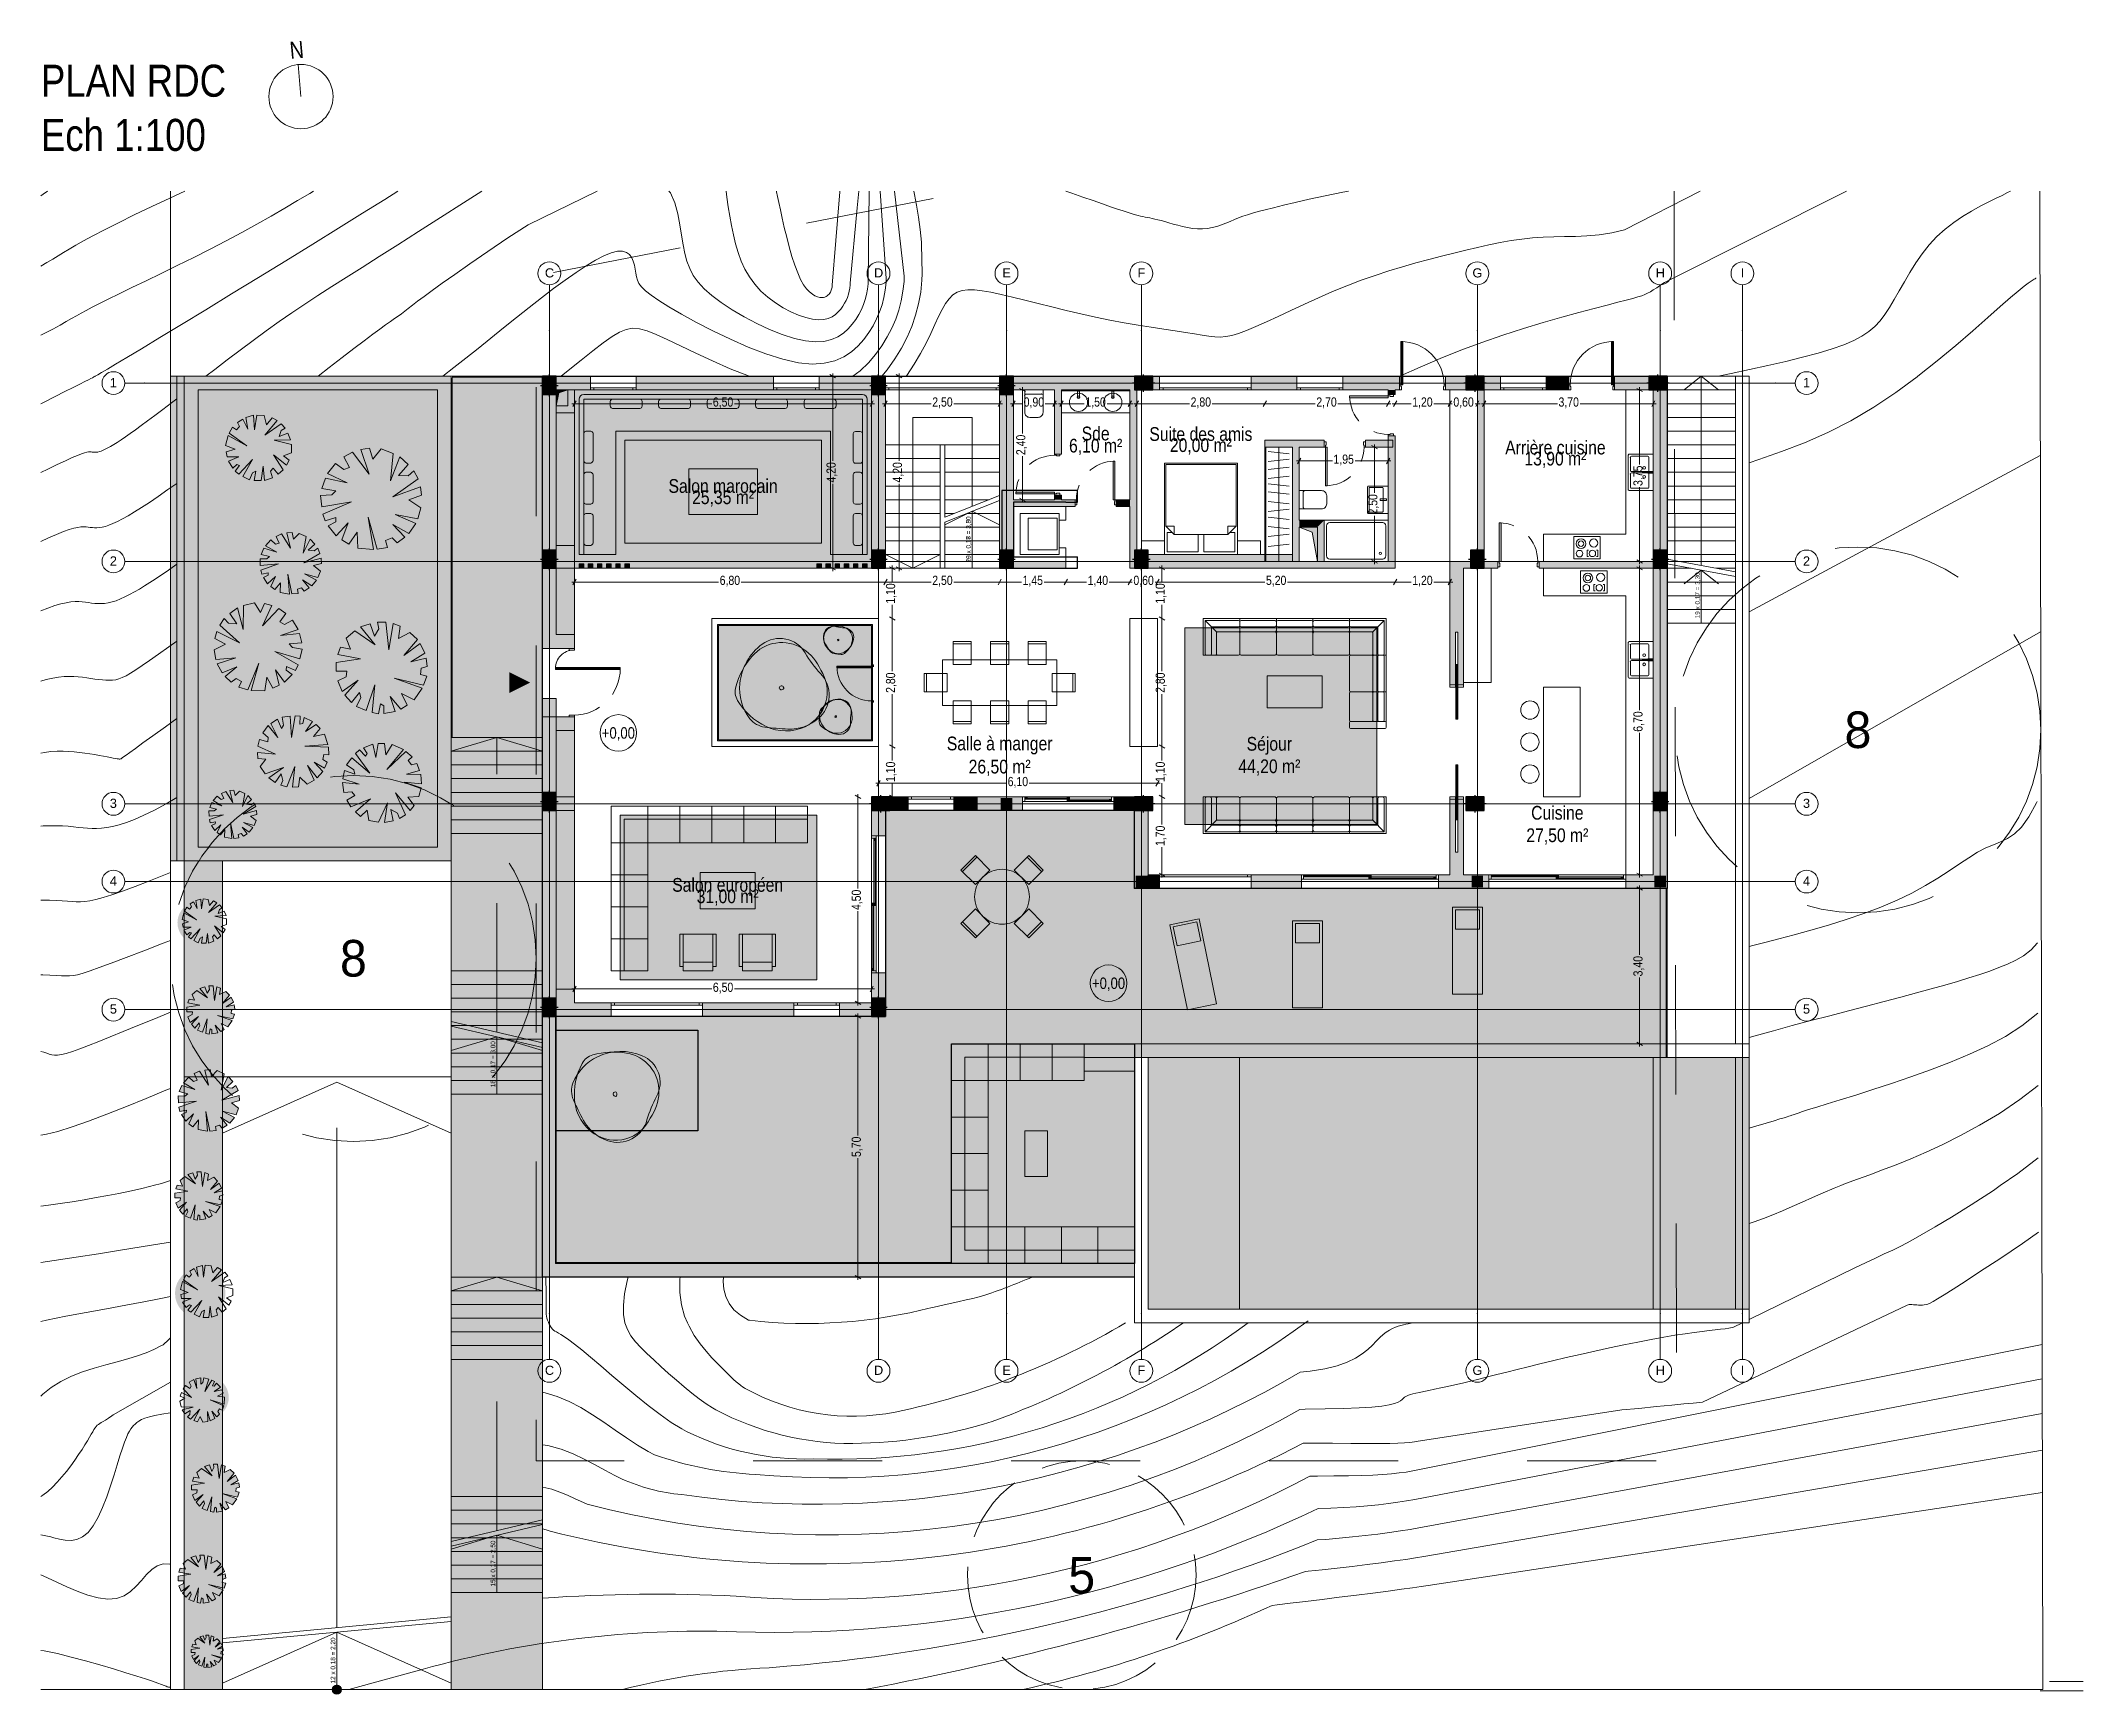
# Model space of a CAD drawing. Header units: centimetres. Extents: x -4381 to 5639, y -3920 to 4826.
# Drawn here: x 1 to 45.68, y 47.27 to 83.43 of the extents above; entities that cross this region are included whole.
import ezdxf

# ---------------------------------------------------------------- set-up
doc = ezdxf.new("R2010")
doc.units = ezdxf.units.CM
doc.header["$MEASUREMENT"] = 0
doc.set_wipeout_variables(frame=1)
for name, pattern in [('Dashed', [0.564444, 0.282222, -0.282222]), ('POINTILLE', [0.1, 0.06, -0.04]), ('Tirets', [0.458611, 0.282222, -0.176389]), ('Traits', [0.217778, 0.15, -0.067778]), ('Traits plan', [10, 5, -5]), ('Wipeout_Contour', [100, 0, -100])]:
    doc.linetypes.add(name, pattern=pattern)
for name, color, linetype, lineweight in [('0- COURBES DE NIVEAU_Pen_No__2', 8, 'Continuous', 5), ('00- Texts and Fills_Pen_No__1', 7, 'Continuous', 5), ('00-TREES_Pen_No__1', 7, 'Continuous', 5), ('00-TREES_Pen_No__7', 7, 'Continuous', 5), ('01- MOBILIER_Pen_No__1', 7, 'Continuous', 5), ('01- MOBILIER_Pen_No__19', 255, 'Continuous', 5), ('01- MOBILIER_Pen_No__2', 8, 'Continuous', 5), ('01- MOBILIER_Pen_No__7', 7, 'Continuous', 5), ('0_Pen_No__1', 7, 'Continuous', 5), ('0_Pen_No__7', 7, 'Continuous', 5), ('Cotations_Pen_No__2', 8, 'Continuous', 5), ('Dalles_Pen_No__1', 7, 'Continuous', 5), ('Diagramme_Pen_No__1', 7, 'Continuous', 5), ('Elevator_Pen_No__1', 7, 'Continuous', 5), ('Elevator_Pen_No__7', 7, 'Continuous', 5), ('FILES_Pen_No__2', 8, 'Continuous', 5), ('Poteaux Hafsa', 4, 'Continuous', 30), ('Structural - Bearing_Pen_No__1', 7, 'Continuous', 5), ('Structural - Bearing_Pen_No__7', 7, 'Continuous', 5), ('Structural - Combined_Pen_No__1', 7, 'Continuous', 5), ('Voile ha', 200, 'Continuous', 30)]:
    doc.layers.add(name, color=color, linetype=linetype, lineweight=lineweight)
for name, color, linetype, lineweight, true_color in [('00-TREES_Pen_No__169', 7, 'Continuous', 5, 0x68b353), ('00-TREES_Pen_No__183', 7, 'Continuous', 5, 0xcaedab), ('00-TREES_Pen_No__184', 7, 'Continuous', 5, 0xc5d295), ('00-TREES_Pen_No__185', 7, 'Continuous', 5, 0xbce39b), ('00-TREES_Pen_No__44', 7, 'Continuous', 5, 0x029e21), ('03-Personnages.2D_Pen_No__58', 7, 'Continuous', 5, 0xdf0000), ('0_Pen_No__161', 7, 'Continuous', 5, 0x6a6a6a), ('0_Pen_No__58', 7, 'Continuous', 5, 0xdf0000), ('Dalles_Pen_No__102', 7, 'Continuous', 5, 0xcccccc), ('Dalles_Pen_No__181', 7, 'Continuous', 5, 0xddeaa8), ('Dalles_Pen_No__185', 7, 'Continuous', 5, 0xbce39b), ('Diagramme_Pen_No__9', 7, 'Continuous', 5, 0x3dad99), ('Elevator_Pen_No__161', 7, 'Continuous', 5, 0x6a6a6a), ('RECULS_Pen_No__58', 7, 'Continuous', 5, 0xdf0000), ('Structural - Bearing_Pen_No__103', 7, 'Continuous', 5, 0xffcc99), ('Structural - Bearing_Pen_No__178', 7, 'Continuous', 5, 0xbda888), ('Structural - Combined_Pen_No__161', 7, 'Continuous', 5, 0x6a6a6a)]:
    doc.layers.add(name, color=color, linetype=linetype, lineweight=lineweight, true_color=true_color)
for name, color, linetype in [('Dalles', 7, 'Continuous'), ('Diagramme', 7, 'Continuous'), ('Structural - Bearing', 7, 'Continuous')]:
    doc.layers.add(name, color=color, linetype=linetype)
doc.styles.add('GENERATED_STYLE_2', font='')
doc.styles.add('GENERATED_STYLE_3', font='arial.ttf')
doc.styles.get('GENERATED_STYLE_2').set_extended_font_data('Arial Narrow Occidental')

msp = doc.modelspace()

# ---------------------------------------------------------------- texts
at = {"layer": '00- Texts and Fills_Pen_No__1', "linetype": 'Continuous', "char_height": 0.3, "attachment_point": 5, "rotation": 0, "style": 'GENERATED_STYLE_2'}
for s, insert, width, line_spacing_factor in [('\\A1;{\\fArial Narrow Occidental|b0|i0|c0|p34;Sde\\P\\fArial Narrow Occidental|b0|i0|c0|p34;6,10 m²}', (24.07512, 74.67822), 1.5, 0.530437), ('\\A1;{\\fArial Narrow Occidental|b0|i0|c0|p34;Suite des amis\\P\\fArial Narrow Occidental|b0|i0|c0|p34;20,00 m²}', (26.37714, 74.67822), 2.8040519, 0.485742), ('\\A1;{\\fArial Narrow Occidental|b0|i0|c0|p34;Arrière cuisine\\P\\fArial Narrow Occidental|b0|i0|c0|p34;13,90 m²}', (34.13284, 74.38315), 2.7656551, 0.483928), ('\\A1;{\\fArial Narrow Occidental|b0|i0|c0|p34;Salon marocain\\P\\fArial Narrow Occidental|b0|i0|c0|p34;25,35 m²}', (15.92512, 73.53993), 2.9538157, 0.49266), ('\\A1;{\\fArial Narrow Occidental|b0|i0|c0|p34;Salle à manger\\P\\fArial Narrow Occidental|b0|i0|c0|p34;26,50 m²}', (21.97512, 67.77923), 5.3, 1.011143), ('\\A1;{\\fArial Narrow Occidental|b0|i0|c0|p34;Séjour\\P\\fArial Narrow Occidental|b0|i0|c0|p34;44,20 m²}', (27.87512, 67.77923), 5.3, 0.982423), ('\\A1;{\\fArial Narrow Occidental|b0|i0|c0|p34;Cuisine\\P\\fArial Narrow Occidental|b0|i0|c0|p34;27,50 m²}', (34.17512, 66.27081), 2.3, 0.982423), ('\\A1;{\\fArial Narrow Occidental|b0|i0|c0|p34;Salon européen\\P\\fArial Narrow Occidental|b0|i0|c0|p34;31,00 m²}', (16.02512, 64.81494), 2.9538157, 0.499779)]:
    msp.add_mtext(s, dxfattribs=dict(at, insert=insert, width=width, line_spacing_factor=line_spacing_factor))
at = {"layer": '0_Pen_No__1', "linetype": 'Continuous', "char_height": 0.25, "attachment_point": 5, "rotation": 0, "style": 'GENERATED_STYLE_2'}
for insert in [(13.63394, 68.26754), (24.35708, 62.79328)]:
    msp.add_mtext('\\A1;{\\fArial Narrow Occidental|b0|i0|c0|p34;+0,00}', dxfattribs=dict(at, insert=insert))
at = {"layer": '0_Pen_No__161', "linetype": 'Continuous', "insert": (37.25053, 70.75776), "char_height": 0.1, "attachment_point": 4, "rotation": 90, "style": 'GENERATED_STYLE_3'}
msp.add_mtext('\\A1;{\\fArial|b0|i0|c0|p34; 19 x 0,17 = 3,30}', dxfattribs=at)
at = {"layer": '0_Pen_No__7', "linetype": 'Continuous', "insert": (6.58098, 83.41511), "char_height": 0.3717596, "attachment_point": 2, "rotation": 5.155165, "style": 'GENERATED_STYLE_2'}
msp.add_mtext('\\A1;{\\fArial Narrow Occidental|b0|i0|c0|p34;N}', dxfattribs=at)
at = {"layer": '0_Pen_No__7', "linetype": 'Continuous', "insert": (1, 81.00873), "char_height": 0.7, "width": 8.6216258, "attachment_point": 7, "line_spacing_factor": 1.015916, "style": 'GENERATED_STYLE_2'}
msp.add_mtext('\\A1;{\\fArial Narrow Occidental|b0|i0|c0|p34;PLAN RDC\\P\\fArial Narrow Occidental|b0|i0|c0|p34;Ech 1:100}', dxfattribs=at)
at = {"layer": 'Cotations_Pen_No__2', "linetype": 'Continuous', "char_height": 0.2, "attachment_point": 7, "style": 'GENERATED_STYLE_2'}
for s, insert, rotation in [('\\A1;{\\fArial Narrow Occidental|b0|i0|c0|p34;6,50}', (15.70112, 75.39063), 0), ('\\A1;{\\fArial Narrow Occidental|b0|i0|c0|p34;2,50}', (20.50112, 75.39063), 0), ('\\A1;{\\fArial Narrow Occidental|b0|i0|c0|p34;0,90}', (22.50112, 75.39063), 0), ('\\A1;{\\fArial Narrow Occidental|b0|i0|c0|p34;1,50}', (23.85112, 75.39063), 0), ('\\A1;{\\fArial Narrow Occidental|b0|i0|c0|p34;2,80}', (26.15314, 75.39063), 0), ('\\A1;{\\fArial Narrow Occidental|b0|i0|c0|p34;2,70}', (28.90314, 75.39063), 0), ('\\A1;{\\fArial Narrow Occidental|b0|i0|c0|p34;1,20}', (31.00112, 75.39063), 0), ('\\A1;{\\fArial Narrow Occidental|b0|i0|c0|p34;0,60}', (31.90112, 75.39063), 0), ('\\A1;{\\fArial Narrow Occidental|b0|i0|c0|p34;3,70}', (34.20112, 75.39063), 0), ('\\A1;{\\fArial Narrow Occidental|b0|i0|c0|p34;2,40}', (22.57512, 74.36663), 90), ('\\A1;{\\fArial Narrow Occidental|b0|i0|c0|p34;4,20}', (18.42512, 73.76663), 90), ('\\A1;{\\fArial Narrow Occidental|b0|i0|c0|p34;4,20}', (19.87512, 73.76663), 90), ('\\A1;{\\fArial Narrow Occidental|b0|i0|c0|p34;3,75}', (36.07512, 73.69163), 90), ('\\A1;{\\fArial Narrow Occidental|b0|i0|c0|p34;2,50}', (30.27512, 73.06663), 90), ('\\A1;{\\fArial Narrow Occidental|b0|i0|c0|p34;1,10}', (19.72512, 71.11663), 90), ('\\A1;{\\fArial Narrow Occidental|b0|i0|c0|p34;1,10}', (25.62512, 71.11663), 90), ('\\A1;{\\fArial Narrow Occidental|b0|i0|c0|p34;2,80}', (19.72512, 69.16663), 90), ('\\A1;{\\fArial Narrow Occidental|b0|i0|c0|p34;2,80}', (25.62512, 69.16663), 90), ('\\A1;{\\fArial Narrow Occidental|b0|i0|c0|p34;6,70}', (36.07512, 68.31663), 90), ('\\A1;{\\fArial Narrow Occidental|b0|i0|c0|p34;1,10}', (19.72512, 67.21663), 90), ('\\A1;{\\fArial Narrow Occidental|b0|i0|c0|p34;1,10}', (25.62512, 67.21663), 90), ('\\A1;{\\fArial Narrow Occidental|b0|i0|c0|p34;1,70}', (25.62512, 65.81663), 90), ('\\A1;{\\fArial Narrow Occidental|b0|i0|c0|p34;4,50}', (18.97512, 64.41663), 90), ('\\A1;{\\fArial Narrow Occidental|b0|i0|c0|p34;3,40}', (36.07512, 62.96663), 90), ('\\A1;{\\fArial Narrow Occidental|b0|i0|c0|p34;5,70}', (18.97512, 59.01663), 90)]:
    msp.add_mtext(s, dxfattribs=dict(at, insert=insert, rotation=rotation))
for s, insert in [('\\A1;{\\fArial Narrow Occidental|b0|i0|c0|p34;1,95}', (29.27814, 74.14063)), ('\\A1;{\\fArial Narrow Occidental|b0|i0|c0|p34;6,80}', (15.85112, 71.49063)), ('\\A1;{\\fArial Narrow Occidental|b0|i0|c0|p34;2,50}', (20.50112, 71.49063)), ('\\A1;{\\fArial Narrow Occidental|b0|i0|c0|p34;1,45}', (22.47612, 71.49063)), ('\\A1;{\\fArial Narrow Occidental|b0|i0|c0|p34;1,40}', (23.90112, 71.49063)), ('\\A1;{\\fArial Narrow Occidental|b0|i0|c0|p34;0,60}', (24.90112, 71.49063)), ('\\A1;{\\fArial Narrow Occidental|b0|i0|c0|p34;5,20}', (27.80112, 71.49063)), ('\\A1;{\\fArial Narrow Occidental|b0|i0|c0|p34;1,20}', (31.00112, 71.49063)), ('\\A1;{\\fArial Narrow Occidental|b0|i0|c0|p34;6,10}', (22.15112, 67.09063)), ('\\A1;{\\fArial Narrow Occidental|b0|i0|c0|p34;6,50}', (15.70112, 62.59212))]:
    msp.add_mtext(s, dxfattribs=dict(at, insert=insert))
at = {"layer": 'FILES_Pen_No__2', "linetype": 'Continuous', "char_height": 0.2, "style": 'GENERATED_STYLE_3'}
for s, insert, attachment_point in [('\\A1;{\\fArial|b0|i0|c0|p34;C}', (12.02638, 78.35041), 4), ('\\A1;{\\fArial|b0|i0|c0|p34;D}', (19.22638, 78.35206), 4), ('\\A1;{\\fArial|b0|i0|c0|p34;E}', (22.03369, 78.35206), 4), ('\\A1;{\\fArial|b0|i0|c0|p34;F}', (24.991, 78.35206), 4), ('\\A1;{\\fArial|b0|i0|c0|p34;G}', (32.31815, 78.35041), 4), ('\\A1;{\\fArial|b0|i0|c0|p34;H}', (36.32638, 78.35206), 4), ('\\A1;{\\fArial|b0|i0|c0|p34;I}', (38.18672, 78.35206), 4), ('\\A1;{\\fArial|b0|i0|c0|p34;1}', (2.66402, 75.95206), 6), ('\\A1;{\\fArial|b0|i0|c0|p34;1}', (39.70402, 75.95206), 6), ('\\A1;{\\fArial|b0|i0|c0|p34;2}', (2.66402, 72.05206), 6), ('\\A1;{\\fArial|b0|i0|c0|p34;2}', (39.70402, 72.05206), 6), ('\\A1;{\\fArial|b0|i0|c0|p34;3}', (2.66402, 66.75034), 6), ('\\A1;{\\fArial|b0|i0|c0|p34;3}', (39.70402, 66.75034), 6), ('\\A1;{\\fArial|b0|i0|c0|p34;4}', (2.66402, 65.05206), 6), ('\\A1;{\\fArial|b0|i0|c0|p34;4}', (39.70402, 65.05206), 6), ('\\A1;{\\fArial|b0|i0|c0|p34;5}', (2.66402, 62.25041), 6), ('\\A1;{\\fArial|b0|i0|c0|p34;5}', (39.70402, 62.25041), 6), ('\\A1;{\\fArial|b0|i0|c0|p34;C}', (12.02638, 54.35041), 4), ('\\A1;{\\fArial|b0|i0|c0|p34;D}', (19.22638, 54.35206), 4), ('\\A1;{\\fArial|b0|i0|c0|p34;E}', (22.03369, 54.35206), 4), ('\\A1;{\\fArial|b0|i0|c0|p34;F}', (24.991, 54.35206), 4), ('\\A1;{\\fArial|b0|i0|c0|p34;G}', (32.31815, 54.35041), 4), ('\\A1;{\\fArial|b0|i0|c0|p34;H}', (36.32638, 54.35206), 4), ('\\A1;{\\fArial|b0|i0|c0|p34;I}', (38.18672, 54.35206), 4)]:
    msp.add_mtext(s, dxfattribs=dict(at, insert=insert, attachment_point=attachment_point))
at = {"layer": 'RECULS_Pen_No__58', "linetype": 'Continuous', "char_height": 0.8, "attachment_point": 4, "style": 'GENERATED_STYLE_2'}
for s, insert, rotation in [('\\A1;{\\W1.150000x;\\fArial Narrow Occidental|b0|i0|c0|p34;8}', (40.45798, 68.35361), 0.242605), ('\\A1;{\\W1.150000x;\\fArial Narrow Occidental|b0|i0|c0|p34;8}', (7.54377, 63.35552), 0.242605), ('\\A1;{\\W1.150000x;\\fArial Narrow Occidental|b0|i0|c0|p34;5}', (23.47719, 49.86284), 0)]:
    msp.add_mtext(s, dxfattribs=dict(at, insert=insert, rotation=rotation))
at = {"layer": 'Structural - Combined_Pen_No__1', "linetype": 'Continuous', "char_height": 0.1, "rotation": 90, "style": 'GENERATED_STYLE_3'}
for s, insert, attachment_point in [('\\A1;{\\fArial|b0|i0|c0|p34; 20 x 0,18 = 3,50}', (21.30054, 73.02643), 6), ('\\A1;{\\fArial|b0|i0|c0|p34; 18 x 0,17 = 3,00}', (10.90053, 60.50476), 4), ('\\A1;{\\fArial|b0|i0|c0|p34; 15 x 0,17 = 2,50}', (10.90053, 50.62877), 6)]:
    msp.add_mtext(s, dxfattribs=dict(at, insert=insert, attachment_point=attachment_point))
at = {"layer": 'Structural - Combined_Pen_No__161', "linetype": 'Continuous', "char_height": 0.1, "attachment_point": 6, "rotation": 90, "style": 'GENERATED_STYLE_3'}
for s, insert in [('\\A1;{\\fArial|b0|i0|c0|p34; 19 x 0,17 = 3,30}', (21.30053, 73.02643)), ('\\A1;{\\fArial|b0|i0|c0|p34; 12 x 0,18 = 2,20}', (7.40053, 48.5089))]:
    msp.add_mtext(s, dxfattribs=dict(at, insert=insert))

# ---------------------------------------------------------------- blocks, each defined once
blk = doc.blocks.new('P1')
at = {"layer": 'Poteaux Hafsa', "lineweight": 30}
blk.add_hatch(color=256, dxfattribs=at).paths.add_polyline_path([(0, 0.3), (0, 0), (0.4, 0), (0.4, 0.3)])
at = {"layer": 'Poteaux Hafsa', "color": 144, "lineweight": 30}
for p, q in [((0.444, 0.15), (-0.044, 0.15)), ((0.2, -0.042), (0.2, 0.342))]:
    blk.add_line(p, q, dxfattribs=at)
blk.add_lwpolyline([(0, 0.3), (0, 0), (0.4, 0), (0.4, 0.3)], close=True, dxfattribs=at)

# ---------------------------------------------------------------- hatches: boundary and pattern name
at = {"layer": '00-TREES_Pen_No__169', "linetype": 'Continuous', "lineweight": 0, "ltscale": 10, "true_color": 0xd8ebd3}
for points in [[(6.1068, 67.5135, 1), (7.18756, 68.56106, 1)], [(4.86773, 52.30192), (4.77339, 52.30239), (4.78788, 52.22747), (4.73704, 52.1416), (4.68598, 52.28434), (4.57671, 52.24692), (4.74512, 52.04221), (4.51089, 52.20396), (4.4106, 52.11739), (4.46123, 51.99049), (4.34496, 52.01433), (4.31532, 51.92918), (4.57834, 51.88134), (4.29626, 51.83951), (4.29567, 51.73717), (4.42014, 51.7379), (4.41165, 51.67484), (4.31419, 51.62813), (4.36527, 51.50541), (4.54796, 51.63698), (4.39559, 51.46449), (4.47151, 51.37934), (4.56616, 51.49557), (4.5809, 51.43803), (4.53068, 51.33139), (4.6411, 51.28754), (4.74234, 51.58219), (4.71168, 51.2624), (4.78413, 51.24835), (4.8078, 51.36222), (4.84518, 51.34009), (4.8447, 51.2524), (4.97512, 51.27374), (4.91692, 51.44665), (5.04011, 51.30347), (5.1129, 51.34648), (5.04839, 51.48275), (5.19442, 51.40784), (5.28657, 51.54318), (4.96507, 51.65708), (5.30253, 51.57988), (5.33825, 51.68325), (5.26522, 51.69956), (5.27331, 51.7717), (5.34385, 51.79339), (5.33, 51.88986), (5.15647, 51.84539), (5.31577, 51.94492), (5.26147, 52.05783), (5.07618, 51.91831), (5.23006, 52.10124), (5.14512, 52.18384), (5.01271, 52.11512), (5.03283, 52.25436), (4.95024, 52.28537), (4.90297, 51.98337)]]:
    msp.add_hatch(color=254, dxfattribs=at).paths.add_polyline_path(points)
at = {"layer": '00-TREES_Pen_No__183', "linetype": 'Continuous', "lineweight": 0, "ltscale": 10, "true_color": 0xd8eaa8}
for points in [[(7.10644, 72.2173), (7.05739, 72.32782), (6.97743, 72.2715), (6.85033, 72.28579), (6.99034, 72.42052), (6.88914, 72.52859), (6.73838, 72.22409), (6.80433, 72.58294), (6.65039, 72.65468), (6.52866, 72.52877), (6.4954, 72.67722), (6.38029, 72.66711), (6.46264, 72.33449), (6.26544, 72.64224), (6.14549, 72.58913), (6.21178, 72.444), (6.13361, 72.42077), (6.02776, 72.51015), (5.91115, 72.38592), (6.161, 72.24152), (5.87925, 72.32896), (5.81963, 72.19544), (6.00526, 72.1459), (5.94575, 72.09841), (5.79468, 72.10106), (5.80148, 71.94892), (6.19914, 71.98549), (5.8092, 71.8532), (5.83086, 71.76112), (5.97642, 71.79331), (5.9702, 71.73799), (5.86743, 71.69244), (5.96095, 71.5512), (6.13249, 71.71014), (6.02988, 71.49085), (6.11843, 71.42838), (6.24381, 71.57543), (6.233, 71.36534), (6.43967, 71.32877), (6.4038, 71.76449), (6.49097, 71.32941), (6.63058, 71.34199), (6.61126, 71.43594), (6.69984, 71.46441), (6.76229, 71.39336), (6.86778, 71.46026), (6.72456, 71.63975), (6.92466, 71.50584), (7.02811, 71.62868), (6.7676, 71.77194), (7.06234, 71.68822), (7.11424, 71.83094), (6.9643, 71.94961), (7.13765, 71.99928), (7.13048, 72.11214), (6.75258, 72.00863)], [(4.50388, 58.6906), (4.40954, 58.69107), (4.42403, 58.61615), (4.37319, 58.53029), (4.32213, 58.67302), (4.21286, 58.6356), (4.38127, 58.43089), (4.14704, 58.59265), (4.04674, 58.50607), (4.09738, 58.37917), (3.98111, 58.40301), (3.95147, 58.31787), (4.21449, 58.27003), (3.93241, 58.22819), (3.93182, 58.12585), (4.05629, 58.12658), (4.0478, 58.06353), (3.95034, 58.01681), (4.00142, 57.89409), (4.18411, 58.02566), (4.03174, 57.85317), (4.10766, 57.76803), (4.20231, 57.88425), (4.21705, 57.82671), (4.16683, 57.72007), (4.27725, 57.67623), (4.37849, 57.97087), (4.34783, 57.65109), (4.42028, 57.63704), (4.44395, 57.75091), (4.48133, 57.72878), (4.48085, 57.64108), (4.61127, 57.66242), (4.55307, 57.83534), (4.67626, 57.69215), (4.74905, 57.73517), (4.68454, 57.87144), (4.83056, 57.79652), (4.92271, 57.93186), (4.60122, 58.04577), (4.93868, 57.96856), (4.9744, 58.07193), (4.90137, 58.08825), (4.90946, 58.16038), (4.98, 58.18208), (4.96615, 58.27854), (4.79261, 58.23408), (4.95192, 58.3336), (4.89762, 58.44652), (4.71233, 58.307), (4.86621, 58.48992), (4.78127, 58.57252), (4.64885, 58.50381), (4.66898, 58.64304), (4.58639, 58.67406), (4.53912, 58.37205)], [(4.57277, 50.3119), (4.47843, 50.31237), (4.49292, 50.23744), (4.44209, 50.15158), (4.39102, 50.29432), (4.28175, 50.2569), (4.45016, 50.05219), (4.21593, 50.21394), (4.11564, 50.12737), (4.16627, 50.00047), (4.05, 50.02431), (4.02036, 49.93916), (4.28338, 49.89132), (4.00131, 49.84949), (4.00071, 49.74715), (4.12518, 49.74788), (4.1167, 49.68482), (4.01923, 49.63811), (4.07031, 49.51539), (4.253, 49.64696), (4.10063, 49.47447), (4.17655, 49.38932), (4.2712, 49.50555), (4.28595, 49.44801), (4.23573, 49.34137), (4.34614, 49.29752), (4.44738, 49.59217), (4.41672, 49.27238), (4.48917, 49.25833), (4.51284, 49.3722), (4.55022, 49.35007), (4.54974, 49.26238), (4.68016, 49.28372), (4.62196, 49.45663), (4.74515, 49.31345), (4.81794, 49.35646), (4.75343, 49.49273), (4.89946, 49.41782), (4.99161, 49.55316), (4.67011, 49.66706), (5.00757, 49.58986), (5.04329, 49.69323), (4.97026, 49.70954), (4.97835, 49.78168), (5.04889, 49.80337), (5.03504, 49.89984), (4.86151, 49.85537), (5.02081, 49.9549), (4.96652, 50.06781), (4.78122, 49.92829), (4.9351, 50.11122), (4.85016, 50.19382), (4.71775, 50.1251), (4.73788, 50.26433), (4.65528, 50.29535), (4.60801, 49.99335)]]:
    msp.add_hatch(color=61, dxfattribs=at).paths.add_polyline_path(points)
at = {"layer": '00-TREES_Pen_No__183', "linetype": 'Continuous', "ltscale": 10}
for points in [[(5.49287, 70.79698, 1), (6.24498, 69.10454, 1)], [(8.44438, 66.58808, 1), (8.44096, 68.25489, 1)]]:
    msp.add_hatch(color=256, dxfattribs=at).paths.add_polyline_path(points)
at = {"layer": '00-TREES_Pen_No__183', "linetype": 'Continuous', "lineweight": 0, "ltscale": 10, "true_color": 0xceecaa}
msp.add_hatch(color=71, dxfattribs=at).paths.add_polyline_path([(4.20908, 53.57989, 1), (5.07496, 53.93682, 1)])
at = {"layer": '00-TREES_Pen_No__184', "linetype": 'Continuous', "lineweight": 0, "ltscale": 10, "true_color": 0xbede99}
for points in [[(5.31396, 60.4678), (5.26492, 60.57832), (5.18495, 60.522), (5.05785, 60.53629), (5.19786, 60.67102), (5.09667, 60.77909), (4.9459, 60.47459), (5.01185, 60.83344), (4.85791, 60.90518), (4.73618, 60.77927), (4.70292, 60.92772), (4.58781, 60.91761), (4.67016, 60.58499), (4.47296, 60.89274), (4.35301, 60.83963), (4.4193, 60.6945), (4.34113, 60.67127), (4.23528, 60.76065), (4.11867, 60.63642), (4.36853, 60.49202), (4.08677, 60.57946), (4.02715, 60.44594), (4.21278, 60.3964), (4.15327, 60.34891), (4.0022, 60.35156), (4.009, 60.19942), (4.40667, 60.23599), (4.01672, 60.1037), (4.03839, 60.01162), (4.18394, 60.04381), (4.17773, 59.98849), (4.07496, 59.94294), (4.16847, 59.8017), (4.34001, 59.96064), (4.2374, 59.74135), (4.32595, 59.67888), (4.45134, 59.82593), (4.44053, 59.61584), (4.64719, 59.57927), (4.61132, 60.01499), (4.69849, 59.57991), (4.83811, 59.59249), (4.81879, 59.68644), (4.90736, 59.71491), (4.96981, 59.64386), (5.0753, 59.71076), (4.93209, 59.89025), (5.13218, 59.75634), (5.23564, 59.87918), (4.97512, 60.02244), (5.26986, 59.93872), (5.32176, 60.08144), (5.17182, 60.20011), (5.34517, 60.24978), (5.338, 60.36264), (4.9601, 60.25913)], [(4.67157, 48.5561), (4.60863, 48.55641), (4.6183, 48.50643), (4.58438, 48.44914), (4.55031, 48.54437), (4.4774, 48.5194), (4.58977, 48.38282), (4.43349, 48.49074), (4.36657, 48.43298), (4.40035, 48.34831), (4.32278, 48.36422), (4.303, 48.30741), (4.47849, 48.27549), (4.29029, 48.24758), (4.28989, 48.17929), (4.37294, 48.17978), (4.36727, 48.13771), (4.30224, 48.10654), (4.33633, 48.02466), (4.45822, 48.11244), (4.35656, 47.99736), (4.40721, 47.94055), (4.47036, 48.01809), (4.4802, 47.9797), (4.44669, 47.90855), (4.52037, 47.8793), (4.58791, 48.07589), (4.56746, 47.86252), (4.6158, 47.85315), (4.63159, 47.92913), (4.65653, 47.91436), (4.65621, 47.85585), (4.74323, 47.87009), (4.7044, 47.98546), (4.78659, 47.88993), (4.83516, 47.91862), (4.79211, 48.00954), (4.88954, 47.95956), (4.95103, 48.04986), (4.73652, 48.12586), (4.96168, 48.07435), (4.98551, 48.14332), (4.93678, 48.1542), (4.94218, 48.20233), (4.98925, 48.21681), (4.98001, 48.28117), (4.86422, 48.2515), (4.97051, 48.31791), (4.93429, 48.39324), (4.81065, 48.30016), (4.91333, 48.42221), (4.85665, 48.47732), (4.7683, 48.43147), (4.78173, 48.52437), (4.72663, 48.54506), (4.69509, 48.34356)]]:
    msp.add_hatch(color=71, dxfattribs=at).paths.add_polyline_path(points)
at = {"layer": '00-TREES_Pen_No__185', "linetype": 'Continuous', "lineweight": 0, "ltscale": 10, "true_color": 0xcce9b3}
for points in [[(6.26652, 74.6029, 1), (4.90402, 74.34574, 1)], [(18.18688, 70.15145, 0.01739462), (18.27475, 70.01156, 0.20068984), (18.37515, 69.94593, 0.1916151), (18.6285, 69.99616, 0.21254987), (18.80332, 70.26444, 0.44418572), (18.60891, 70.50617, -0.05230092), (18.43129, 70.53518, 0.43585853), (18.15463, 70.37518, 0.18587836)], [(4.91708, 64.22743, 1), (3.99677, 64.05373, 1)], [(5.02821, 56.13882, 1), (3.94416, 55.93421, 1)]]:
    msp.add_hatch(color=254, dxfattribs=at).paths.add_polyline_path(points)
at = {"layer": '00-TREES_Pen_No__185', "linetype": 'Continuous', "lineweight": 0, "ltscale": 10, "true_color": 0xbae3ab}
for points in [[(9.25093, 73.84436), (9.15596, 74.01908), (9.0323, 73.91622), (8.82207, 73.92289), (9.03383, 74.1622), (8.85371, 74.32601), (8.64669, 73.80701), (8.70752, 74.40394), (8.44573, 74.50124), (8.26278, 74.27881), (8.1887, 74.51778), (8.00134, 74.48603), (8.18015, 73.95164), (7.81634, 74.43014), (7.62672, 74.32727), (7.7545, 74.09812), (7.62943, 74.04974), (7.44414, 74.18231), (7.26936, 73.9633), (7.69795, 73.75951), (7.22458, 73.86572), (7.14444, 73.63901), (7.45525, 73.58225), (7.36396, 73.49657), (7.11597, 73.481), (7.14716, 73.23252), (7.7942, 73.34484), (7.17242, 73.07662), (7.22007, 72.92853), (7.45443, 73.00049), (7.45152, 72.90897), (7.28906, 72.82078), (7.46096, 72.60156), (7.72122, 72.88471), (7.5819, 72.51173), (7.73529, 72.42098), (7.92145, 72.67856), (7.93141, 72.33274), (8.27499, 72.30002), (8.1588, 73.00954), (8.359, 72.30783), (8.58621, 72.34686), (8.54216, 72.49832), (8.6836, 72.55664), (8.79533, 72.4484), (8.95944, 72.57197), (8.70103, 72.84732), (9.04668, 72.65418), (9.20008, 72.86917), (8.75416, 73.06968), (9.24834, 72.97128), (9.31461, 73.21207), (9.05318, 73.38684), (9.3308, 73.4911), (9.30418, 73.67516), (8.69836, 73.45569)], [(18.1564, 68.92271, 0.01739462), (18.00475, 68.80264, 0.20068984), (17.94112, 68.67743, 0.1916151), (18.03181, 68.38892, 0.21254987), (18.36631, 68.21955, 0.44418572), (18.62296, 68.47658, -0.05230092), (18.63415, 68.68702, 0.43585853), (18.41272, 68.9887, 0.18587836)]]:
    msp.add_hatch(color=9, dxfattribs=at).paths.add_polyline_path(points)
at = {"layer": '00-TREES_Pen_No__185', "linetype": 'Continuous', "lineweight": 0, "ltscale": 10, "true_color": 0x8daa74}
msp.add_hatch(color=73, dxfattribs=at).paths.add_polyline_path([(4.76625, 62.75741), (4.67192, 62.75788), (4.6864, 62.68296), (4.63557, 62.59709), (4.5845, 62.73983), (4.47523, 62.70241), (4.64364, 62.4977), (4.40942, 62.65945), (4.30912, 62.57288), (4.35975, 62.44598), (4.24348, 62.46982), (4.21384, 62.38467), (4.47686, 62.33683), (4.19479, 62.295), (4.19419, 62.19266), (4.31866, 62.19339), (4.31018, 62.13033), (4.21271, 62.08362), (4.26379, 61.9609), (4.44648, 62.09247), (4.29411, 61.91998), (4.37003, 61.83483), (4.46468, 61.95106), (4.47943, 61.89352), (4.42921, 61.78688), (4.53963, 61.74303), (4.64086, 62.03768), (4.61021, 61.71789), (4.68265, 61.70384), (4.70632, 61.81771), (4.7437, 61.79558), (4.74322, 61.70789), (4.87364, 61.72923), (4.81544, 61.90214), (4.93863, 61.75896), (5.01142, 61.80197), (4.94691, 61.93824), (5.09294, 61.86333), (5.18509, 61.99867), (4.86359, 62.11257), (5.20105, 62.03537), (5.23677, 62.13874), (5.16374, 62.15505), (5.17183, 62.22719), (5.24237, 62.24888), (5.22852, 62.34535), (5.05499, 62.30088), (5.2143, 62.40041), (5.16, 62.51332), (4.9747, 62.3738), (5.12858, 62.55673), (5.04364, 62.63933), (4.91123, 62.57061), (4.93136, 62.70985), (4.84876, 62.74086), (4.80149, 62.43886)])
at = {"layer": '00-TREES_Pen_No__44', "linetype": 'Continuous', "lineweight": 0, "ltscale": 10, "true_color": 0xbfe6c6}
msp.add_hatch(color=254, dxfattribs=at).paths.add_polyline_path([(17.09191, 68.32814, 0.18587836), (17.75351, 68.55617, 0.43585853), (17.80222, 69.54441, -0.05230092), (17.47082, 69.99229, 0.44418572), (16.53004, 70.1852, 0.21254987), (16.03905, 69.32401, 0.1916151), (16.25952, 68.55541, 0.20068984), (16.58238, 68.37196, 0.01739462)])
at = {"layer": '01- MOBILIER_Pen_No__1', "linetype": 'Continuous', "lineweight": 0, "ltscale": 10, "true_color": 0xffffff}
for points in [[(12.27512, 75.44063), (12.33488, 75.73087), (12.52512, 75.79063), (12.27512, 75.79063)], [(28.92512, 72.04063), (28.92512, 72.79063), (28.5249, 72.79063), (28.81443, 72.67994)]]:
    msp.add_hatch(color=7, dxfattribs=at).paths.add_polyline_path(points)
at = {"layer": '01- MOBILIER_Pen_No__2', "linetype": 'Continuous', "lineweight": 0, "ltscale": 10, "true_color": 0x3f3f3f}
for points in [[(13.77512, 74.69063), (13.77512, 72.44063), (18.07512, 72.44063), (18.07512, 74.69063)], [(17.97512, 62.89063), (17.97512, 66.49063), (13.67512, 66.49063), (13.67512, 62.89063)]]:
    msp.add_hatch(color=250, dxfattribs=at).paths.add_polyline_path(points)
at = {"layer": '01- MOBILIER_Pen_No__2', "linetype": 'Continuous', "lineweight": 5, "ltscale": 10}
msp.add_hatch(color=255, dxfattribs=at).paths.add_polyline_path([(26.02917, 66.29063), (30.22917, 66.29063), (30.22917, 70.59063), (26.02917, 70.59063)])
at = {"layer": '03-Personnages.2D_Pen_No__58', "linetype": 'Continuous', "ltscale": 10}
msp.add_hatch(color=256, dxfattribs=at).paths.add_polyline_path([(11.24946, 69.16325), (11.70421, 69.39063), (11.24946, 69.618)])
at = {"layer": 'Dalles', "linetype": 'Continuous', "lineweight": 5, "ltscale": 10}
for points in [[(3.97512, 65.49063), (9.97512, 65.49063), (9.97512, 73.29063), (9.97512, 76.09063), (3.97512, 76.09063), (3.97512, 73.29063)], [(12.67512, 71.89063), (19.17512, 71.89063), (19.17512, 75.79063), (12.67512, 75.79063)], [(23.82512, 61.49063), (23.82512, 61.19063), (24.92512, 61.19063), (24.92512, 61.49063)], [(23.82512, 61.19063), (23.82512, 60.89063), (24.92512, 60.89063), (24.92512, 61.19063)], [(23.02512, 59.59063), (22.52512, 59.59063), (22.52512, 58.59063), (23.02512, 58.59063)], [(11.97512, 56.09063), (9.97512, 56.09063), (9.97512, 55.79063), (11.97512, 55.79063)], [(11.97512, 55.79063), (9.97512, 55.79063), (9.97512, 55.49063), (11.97512, 55.49063)], [(11.97512, 55.49063), (9.97512, 55.49063), (9.97512, 55.19063), (11.97512, 55.19063)], [(11.97512, 55.19063), (9.97512, 55.19063), (9.97512, 54.89063), (11.97512, 54.89063)], [(11.97512, 54.89063), (9.97512, 54.89063), (9.97512, 54.59063), (11.97512, 54.59063)], [(11.97512, 54.59063), (9.97512, 54.59063), (9.97512, 51.59063), (11.97512, 51.59063)], [(11.97512, 51.59063), (9.97512, 51.59063), (9.97512, 51.29063), (11.97512, 51.29063)], [(11.97512, 51.29063), (9.97512, 51.29063), (9.97512, 50.99063), (11.97512, 50.99063)], [(11.97512, 50.99063), (9.97512, 50.99063), (9.97512, 50.69063), (11.97512, 50.69063)], [(11.97512, 50.69063), (9.97512, 50.69063), (9.97512, 50.39063), (11.97512, 50.39063)], [(11.97512, 50.39063), (9.97512, 50.39063), (9.97512, 50.09063), (11.97512, 50.09063)], [(11.97512, 50.09063), (9.97512, 50.09063), (9.97512, 49.79063), (11.97512, 49.79063)], [(11.97512, 49.79063), (9.97512, 49.79063), (9.97512, 49.49063), (11.97512, 49.49063)], [(11.97512, 49.49063), (9.97512, 49.49063), (9.97512, 47.36962), (11.97512, 47.36962)]]:
    msp.add_hatch(color=8, dxfattribs=at).paths.add_polyline_path(points)
at = {"layer": 'Dalles_Pen_No__181', "linetype": 'Continuous', "lineweight": 0, "ltscale": 10, "true_color": 0x6e7554}
msp.add_hatch(color=67, dxfattribs=at).paths.add_polyline_path([(4.97512, 65.49063), (4.13512, 65.49063), (4.13512, 47.36962), (4.97512, 47.36962)])
at = {"layer": 'Dalles_Pen_No__185', "linetype": 'Continuous', "lineweight": 0, "ltscale": 10, "true_color": 0x5e714d}
msp.add_hatch(color=77, dxfattribs=at).paths.add_polyline_path([(15.82512, 70.64063), (15.82512, 68.14063), (19.17512, 68.14063), (19.17512, 70.64063)])
at = {"layer": 'Diagramme', "linetype": 'Continuous', "lineweight": 0, "ltscale": 10, "true_color": 0xffffff}
msp.add_hatch(color=7, dxfattribs=at).paths.add_polyline_path([(36.27512, 55.69063), (38.37512, 55.69063), (38.37512, 61.19063), (36.27512, 61.19063)])
at = {"layer": 'Diagramme_Pen_No__9', "linetype": 'Continuous', "lineweight": 0, "ltscale": 10, "true_color": 0x0f2b26}
for points in [[(25.22512, 55.69063), (27.22512, 55.69063), (27.22512, 61.19063), (25.22512, 61.19063)], [(27.22512, 55.69063), (38.07512, 55.69063), (38.07512, 61.19063), (27.22512, 61.19063)]]:
    msp.add_hatch(color=118, dxfattribs=at).paths.add_polyline_path(points)
at = {"layer": 'Elevator_Pen_No__161', "linetype": 'Continuous', "ltscale": 10}
for points in [[(19.20012, 75.81563), (19.32512, 75.81563), (19.32512, 75.94063), (19.20012, 76.06563)], [(19.32512, 76.06563), (19.20012, 76.06563), (19.32512, 75.94063)], [(19.32512, 75.94063), (19.45012, 75.81563), (19.45012, 76.06563), (19.32512, 76.06563)], [(22.00012, 75.81563), (22.25012, 76.06563), (22.00012, 76.06563)], [(22.25012, 76.06563), (22.00012, 75.81563), (22.25012, 75.81563)], [(24.95012, 75.81563), (25.20012, 75.81563), (25.20012, 76.06563), (24.95012, 76.06563)], [(32.30012, 75.81563), (32.55012, 75.81563), (32.55012, 76.06563), (32.30012, 76.06563)], [(36.30012, 75.81563), (36.55012, 75.81563), (36.55012, 76.06563)], [(36.30012, 75.81563), (36.55012, 76.06563), (36.30012, 76.06563)], [(19.32512, 75.81563), (19.45012, 75.81563), (19.32512, 75.94063)], [(12.00012, 71.91563), (12.25012, 71.91563), (12.25012, 72.16563), (12.00012, 72.16563)], [(19.20012, 71.91563), (19.45012, 71.91563), (19.45012, 72.16563), (19.20012, 72.16563)], [(22.00012, 72.16563), (22.00012, 71.91563), (22.02512, 71.91563), (22.25012, 72.02813), (22.25012, 72.16563)], [(22.25012, 72.02813), (22.02512, 71.91563), (22.25012, 71.91563)], [(24.95012, 72.14063), (24.95012, 71.91563), (25.20012, 71.91563), (25.20012, 72.16563), (24.96262, 72.16563)], [(24.95012, 72.14063), (24.96262, 72.16563), (24.95012, 72.16563)], [(32.30012, 72.04063), (32.42512, 72.04063), (32.42512, 72.16563), (32.30012, 72.16563)], [(32.30012, 71.91563), (32.55012, 71.91563), (32.55012, 72.04063), (32.42512, 72.04063), (32.30012, 72.04063)], [(32.42512, 72.16563), (32.42512, 72.04063), (32.55012, 72.04063), (32.55012, 72.16563)], [(36.30012, 71.91563), (36.55012, 71.91563), (36.55012, 72.16563), (36.30012, 72.16563)], [(19.20012, 66.86563), (19.20012, 66.61563), (19.45012, 66.61563)], [(19.20012, 66.86563), (19.45012, 66.61563), (19.45012, 66.86563)], [(22.00012, 66.61563), (22.25012, 66.61563), (22.25012, 66.86563), (22.00012, 66.86563)], [(24.95012, 66.61563), (25.20012, 66.61563), (25.20012, 66.86563), (24.95012, 66.86563)], [(36.30012, 66.61563), (36.55012, 66.61563), (36.55012, 66.86563), (36.30012, 66.86563)], [(24.95012, 64.91563), (25.20012, 65.16563), (24.95012, 65.16563)], [(25.20012, 65.16563), (24.95012, 64.91563), (25.20012, 64.91563)], [(32.30012, 64.91563), (32.55012, 64.91563), (32.55012, 65.16563), (32.30012, 65.16563)], [(19.20012, 62.36563), (19.20012, 62.11563), (19.45012, 62.11563)], [(19.20012, 62.36563), (19.45012, 62.11563), (19.45012, 62.36563)]]:
    msp.add_hatch(color=256, dxfattribs=at).paths.add_polyline_path(points)
at = {"layer": 'Structural - Bearing', "linetype": 'Continuous', "lineweight": 0, "ltscale": 10, "true_color": 0xffffff}
for points in [[(30.75312, 76.84963), (30.75312, 76.80963), (30.79312, 76.80963), (30.79312, 76.84963)], [(35.40117, 76.84963), (35.36117, 76.84963), (35.36117, 76.80963), (35.40117, 76.80963)], [(29.63112, 75.66263), (29.63112, 75.62263), (30.47512, 75.62263), (30.47512, 75.66263)], [(30.79312, 75.90563), (30.79312, 75.94563), (30.75312, 75.94563), (30.75312, 75.90563)], [(35.36117, 75.90563), (35.40117, 75.90563), (35.40117, 75.94563), (35.36117, 75.94563)], [(24.49712, 74.23463), (24.45712, 74.23463), (24.45712, 73.39063), (24.49712, 73.39063)], [(29.10312, 73.69663), (29.14312, 73.69663), (29.14312, 74.54063), (29.10312, 74.54063)], [(22.33112, 73.51863), (23.17512, 73.51863), (23.17512, 73.55863), (22.33112, 73.55863)], [(32.90312, 72.88463), (32.90312, 72.04063), (32.94312, 72.04063), (32.94312, 72.88463)], [(12.25512, 69.68063), (12.35512, 69.68063), (12.35512, 69.72063), (12.25512, 69.72063)], [(13.67512, 69.72063), (13.57512, 69.72063), (13.57512, 69.68063), (13.67512, 69.68063)], [(18.41362, 69.75146), (18.41362, 69.71146), (18.45362, 69.71146), (18.45362, 69.75146)], [(19.17512, 69.71146), (19.17512, 69.75146), (19.13512, 69.75146), (19.13512, 69.71146)], [(31.95512, 69.79063), (31.95512, 69.69063), (31.99512, 69.69063), (31.99512, 69.79063)], [(31.99512, 68.59063), (31.99512, 68.69063), (31.95512, 68.69063), (31.95512, 68.59063)], [(31.99512, 67.59063), (31.95512, 67.59063), (31.95512, 67.49063), (31.99512, 67.49063)], [(31.95512, 66.39063), (31.99512, 66.39063), (31.99512, 66.49063), (31.95512, 66.49063)]]:
    msp.add_hatch(color=7, dxfattribs=at).paths.add_polyline_path(points)
at = {"layer": 'Structural - Bearing', "linetype": 'Continuous', "lineweight": 0, "ltscale": 10, "true_color": 0x000000}
for points in [[(3.83813, 76.09063), (3.83813, 65.49063), (4.13813, 65.49063), (4.13813, 76.09063)], [(11.97512, 76.09063), (12.03345, 76.06563), (12.25012, 76.06563), (12.25012, 75.97277), (12.67512, 75.79063), (13.02512, 75.79063), (13.02512, 75.84063), (13.02512, 76.09063)], [(14.02512, 75.84063), (14.02512, 75.79063), (17.02512, 75.79063), (17.02512, 75.84063), (17.02512, 76.09063), (14.02512, 76.09063)], [(18.02512, 75.79063), (19.32512, 75.79063), (19.32512, 75.81563), (19.20012, 75.81563), (19.20012, 76.06563), (19.32512, 76.06563), (19.32512, 76.09063), (18.02512, 76.09063), (18.02512, 75.84063)], [(19.17512, 76.09063), (19.20012, 76.06563), (19.45012, 76.06563), (19.45012, 75.81563), (19.47512, 75.79063), (19.47512, 75.84063), (19.47512, 76.09063)], [(21.97512, 71.89063), (22.02512, 71.91563), (22.00012, 71.91563), (22.00012, 72.16563), (22.25012, 72.16563), (22.25012, 72.02813), (22.27512, 72.04063), (22.27512, 76.09063), (22.25012, 76.06563), (22.25012, 75.81563), (22.00012, 75.81563), (21.97512, 75.79063)], [(21.97512, 75.84063), (21.97512, 75.79063), (22.00012, 75.81563), (22.00012, 76.06563), (22.25012, 76.06563), (22.27512, 76.09063), (21.97512, 76.09063)], [(27.47512, 75.79063), (28.47917, 75.79063), (28.47917, 75.84063), (28.47917, 76.09063), (27.47512, 76.09063), (27.47512, 75.84063)], [(29.47917, 75.79063), (30.72512, 75.79063), (30.72512, 75.90563), (30.72512, 76.09063), (29.47917, 76.09063), (29.47917, 75.84063)], [(33.92917, 75.84063), (33.92917, 75.79063), (34.42917, 75.79063), (34.42917, 75.90563), (34.42917, 76.09063), (33.92917, 76.09063)], [(35.42917, 75.90563), (35.42917, 75.79063), (36.27512, 75.79063), (36.30012, 75.81563), (36.30012, 76.06563), (36.55012, 76.06563), (36.57512, 76.09063), (35.42917, 76.09063)], [(23.17512, 75.79063), (23.17512, 74.39063), (23.29012, 74.39063), (23.32512, 74.39063), (23.32512, 75.79063)], [(24.82512, 75.79063), (24.82512, 71.89063), (24.95012, 72.14063), (24.95012, 72.16563), (24.96262, 72.16563), (24.97512, 72.19063), (24.97512, 75.79063)], [(30.47512, 75.69063), (30.59012, 75.69063), (30.62512, 75.69063), (30.62512, 75.79063), (30.47512, 75.79063)], [(32.42512, 75.79063), (32.42512, 72.16563), (32.55012, 72.16563), (32.55012, 72.04063), (32.57512, 72.04063), (32.57512, 75.79063)], [(27.77917, 74.54063), (29.07512, 74.54063), (29.07512, 74.65563), (29.07512, 74.69063), (27.77917, 74.69063)], [(29.97512, 74.54063), (30.57917, 74.54063), (30.57917, 74.69063), (29.97512, 74.69063), (29.97512, 74.65563)], [(30.47512, 74.79063), (30.47512, 72.04063), (30.62512, 72.04063), (30.62512, 74.79063), (30.59012, 74.79063)], [(28.37917, 74.54063), (28.37917, 72.19063), (28.52917, 71.89063), (28.52917, 74.54063)], [(22.27512, 73.24063), (23.62512, 73.24063), (23.62512, 73.27563), (23.62512, 73.39063), (22.27512, 73.39063)], [(23.17512, 73.49063), (23.17512, 73.39063), (23.32512, 73.39063), (23.32512, 73.49063), (23.29012, 73.49063)], [(24.52512, 73.24063), (24.82512, 73.24063), (24.82512, 73.39063), (24.52512, 73.39063), (24.52512, 73.27563)], [(29.07512, 72.94063), (28.52917, 72.94063), (28.52917, 72.79063), (28.92512, 72.79063)], [(28.92512, 72.79063), (28.92512, 72.04063), (29.07512, 72.04063), (29.07512, 72.94063)], [(21.97512, 71.89063), (23.42512, 71.89063), (23.42512, 72.04063), (22.27512, 72.04063), (22.25012, 72.02813), (22.25012, 71.91563), (22.02512, 71.91563)], [(24.82512, 71.89063), (28.52917, 71.89063), (28.37917, 72.19063), (24.97512, 72.19063), (24.96262, 72.16563), (25.20012, 72.16563), (25.20012, 71.91563), (24.95012, 71.91563), (24.95012, 72.14063)], [(28.52917, 72.04063), (28.52917, 71.89063), (30.62512, 71.89063), (30.62512, 72.04063)], [(31.82512, 72.04063), (31.82512, 71.89063), (32.87512, 71.89063), (32.87512, 71.92563), (32.87512, 72.04063), (32.55012, 72.04063), (32.55012, 71.91563), (32.30012, 71.91563), (32.30012, 72.04063)], [(33.77512, 71.89063), (36.27512, 71.89063), (36.27512, 72.04063), (33.77512, 72.04063), (33.77512, 71.92563)], [(31.82512, 71.89063), (31.82512, 69.34063), (31.95012, 69.34063), (31.95012, 70.49563), (32.00012, 70.49563), (32.00012, 69.34063), (32.12512, 69.34063), (32.12512, 71.89063)], [(19.17512, 66.89063), (19.17512, 66.04063), (19.27512, 66.04063), (19.47512, 66.04063), (19.47512, 66.59063), (19.45012, 66.61563), (19.20012, 66.61563), (19.20012, 66.86563)], [(19.47512, 66.89063), (19.17512, 66.89063), (19.20012, 66.86563), (19.45012, 66.86563), (19.45012, 66.61563), (19.47512, 66.59063)], [(19.47512, 66.59063), (19.97512, 66.59063), (19.97512, 66.84063), (19.97512, 66.89063), (19.47512, 66.89063)], [(20.97512, 66.59063), (21.47512, 66.59063), (21.47512, 66.89063), (20.97512, 66.89063), (20.97512, 66.84063)], [(24.47512, 66.59063), (24.91512, 66.59063), (24.91512, 66.89063), (24.47512, 66.89063), (24.47512, 66.79063)], [(31.82512, 66.84063), (31.82512, 65.19063), (32.12512, 65.19063), (32.12512, 66.84063), (32.00012, 66.84063), (32.00012, 65.68563), (31.95012, 65.68563), (31.95012, 66.84063)], [(24.95012, 64.91563), (24.92512, 64.89063), (25.47512, 64.89063), (25.47512, 65.14063), (25.47512, 65.19063), (25.22512, 65.19063), (25.20012, 65.16563), (25.20012, 64.91563)], [(27.47512, 64.89063), (28.57512, 64.89063), (28.57512, 65.09063), (28.57512, 65.19063), (27.47512, 65.19063), (27.47512, 65.14063)], [(35.67512, 64.89063), (36.27512, 64.89063), (36.27512, 65.19063), (35.67512, 65.19063), (35.67512, 65.09063)], [(19.17512, 63.04063), (19.17512, 62.39063), (19.20012, 62.36563), (19.45012, 62.36563), (19.45012, 62.11563), (19.47512, 62.09063), (19.47512, 63.04063), (19.27512, 63.04063)], [(15.47512, 62.34063), (15.47512, 62.09063), (17.47512, 62.09063), (17.47512, 62.34063), (17.47512, 62.39063), (15.47512, 62.39063)], [(18.47512, 62.34063), (18.47512, 62.09063), (19.47512, 62.09063), (19.45012, 62.11563), (19.20012, 62.11563), (19.20012, 62.36563), (19.17512, 62.39063), (18.47512, 62.39063)]]:
    msp.add_hatch(color=18, dxfattribs=at).paths.add_polyline_path(points)
h = msp.add_hatch(color=18, dxfattribs=at)
h.paths.add_polyline_path([(11.97512, 76.09063), (11.97512, 70.14063), (12.56012, 70.14063), (12.67512, 70.14063), (12.67512, 75.79063), (12.25012, 75.97277), (12.25012, 75.81563), (12.00012, 75.81563), (12.00012, 76.06563), (12.03345, 76.06563)])
h.paths.add_polyline_path([(12.00012, 71.91563), (12.00012, 72.16563), (12.25012, 72.16563), (12.25012, 71.91563)], flags=0)
h = msp.add_hatch(color=18, dxfattribs=at)
h.paths.add_polyline_path([(19.17512, 76.09063), (19.17512, 71.89063), (19.47512, 71.89063), (19.47512, 75.79063), (19.45012, 75.81563), (19.20012, 75.81563), (19.20012, 76.06563)])
h.paths.add_polyline_path([(19.45012, 71.91563), (19.20012, 71.91563), (19.20012, 72.16563), (19.45012, 72.16563)], flags=0)
h = msp.add_hatch(color=18, dxfattribs=at)
h.paths.add_polyline_path([(22.27512, 75.79063), (25.47512, 75.79063), (25.47512, 75.84063), (25.47512, 76.09063), (22.27512, 76.09063)])
h.paths.add_polyline_path([(25.20012, 75.81563), (24.95012, 75.81563), (24.95012, 76.06563), (25.20012, 76.06563)], flags=0)
h = msp.add_hatch(color=18, dxfattribs=at)
h.paths.add_polyline_path([(31.72512, 75.79063), (32.92917, 75.79063), (32.92917, 75.84063), (32.92917, 76.09063), (31.72512, 76.09063), (31.72512, 75.90563)])
h.paths.add_polyline_path([(32.55012, 75.81563), (32.30012, 75.81563), (32.30012, 76.06563), (32.55012, 76.06563)], flags=0)
h = msp.add_hatch(color=18, dxfattribs=at)
h.paths.add_polyline_path([(36.27512, 75.79063), (36.27512, 64.89063), (36.57512, 64.89063), (36.57512, 76.09063), (36.55012, 76.06563), (36.55012, 75.81563), (36.30012, 75.81563)])
h.paths.add_polyline_path([(36.55012, 64.91563), (36.30012, 64.91563), (36.30012, 65.16563), (36.55012, 65.16563)], flags=0)
h.paths.add_polyline_path([(36.55012, 66.61563), (36.30012, 66.61563), (36.30012, 66.86563), (36.55012, 66.86563)], flags=0)
h.paths.add_polyline_path([(36.55012, 71.91563), (36.30012, 71.91563), (36.30012, 72.16563), (36.55012, 72.16563)], flags=0)
h = msp.add_hatch(color=18, dxfattribs=at)
h.paths.add_polyline_path([(21.48512, 66.89063), (21.48512, 66.59063), (22.47512, 66.59063), (22.47512, 66.79063), (22.47512, 66.89063)])
h.paths.add_polyline_path([(22.00012, 66.61563), (22.00012, 66.86563), (22.25012, 66.86563), (22.25012, 66.61563)], flags=0)
h = msp.add_hatch(color=18, dxfattribs=at)
h.paths.add_polyline_path([(24.92512, 64.89063), (24.95012, 64.91563), (24.95012, 65.16563), (25.20012, 65.16563), (25.22512, 65.19063), (25.22512, 66.89063), (24.92512, 66.89063)])
h.paths.add_polyline_path([(25.20012, 66.61563), (24.95012, 66.61563), (24.95012, 66.86563), (25.20012, 66.86563)], flags=0)
h = msp.add_hatch(color=18, dxfattribs=at)
h.paths.add_polyline_path([(31.57512, 64.89063), (32.67512, 64.89063), (32.67512, 65.09063), (32.67512, 65.19063), (31.57512, 65.19063), (31.57512, 65.09063)])
h.paths.add_polyline_path([(32.30012, 64.91563), (32.30012, 65.16563), (32.55012, 65.16563), (32.55012, 64.91563)], flags=0)
at = {"layer": 'Structural - Bearing_Pen_No__103', "linetype": 'Continuous', "ltscale": 10}
for points in [[(22.52512, 66.89063), (22.52512, 66.84063), (22.57512, 66.84063), (22.57512, 66.89063)], [(23.50012, 66.84063), (23.50012, 66.89063), (23.45012, 66.89063), (23.45012, 66.84063)], [(23.45012, 66.84063), (23.45012, 66.79063), (23.50012, 66.79063), (23.50012, 66.84063)], [(24.42512, 66.79063), (24.42512, 66.84063), (24.37512, 66.84063), (24.37512, 66.79063)], [(19.27512, 65.99063), (19.22512, 65.99063), (19.22512, 65.94063), (19.27512, 65.94063)], [(28.62512, 65.19063), (28.62512, 65.14063), (28.67512, 65.14063), (28.67512, 65.19063)], [(30.10012, 65.14063), (30.10012, 65.19063), (30.05012, 65.19063), (30.05012, 65.14063)], [(30.05012, 65.14063), (30.05012, 65.09063), (30.10012, 65.09063), (30.10012, 65.14063)], [(31.52512, 65.09063), (31.52512, 65.14063), (31.47512, 65.14063), (31.47512, 65.09063)], [(32.72512, 65.19063), (32.72512, 65.14063), (32.77512, 65.14063), (32.77512, 65.19063)], [(34.20012, 65.14063), (34.20012, 65.19063), (34.15012, 65.19063), (34.15012, 65.14063)], [(34.15012, 65.14063), (34.15012, 65.09063), (34.20012, 65.09063), (34.20012, 65.14063)], [(35.62512, 65.09063), (35.62512, 65.14063), (35.57512, 65.14063), (35.57512, 65.09063)], [(19.22512, 64.56563), (19.17512, 64.56563), (19.17512, 64.51563), (19.22512, 64.51563)], [(19.22512, 64.51563), (19.27512, 64.51563), (19.27512, 64.56563), (19.22512, 64.56563)], [(19.17512, 63.09063), (19.22512, 63.09063), (19.22512, 63.14063), (19.17512, 63.14063)]]:
    msp.add_hatch(color=256, dxfattribs=at).paths.add_polyline_path(points)
at = {"layer": 'Structural - Bearing_Pen_No__178', "linetype": 'Continuous', "ltscale": 10}
for points in [[(12.77512, 71.89063), (12.87512, 71.89063), (12.87512, 71.99063), (12.77512, 71.99063)], [(12.97512, 71.89063), (13.07512, 71.89063), (13.07512, 71.99063), (12.97512, 71.99063)], [(13.17512, 71.89063), (13.27512, 71.89063), (13.27512, 71.99063), (13.17512, 71.99063)], [(13.37512, 71.89063), (13.47512, 71.89063), (13.47512, 71.99063), (13.37512, 71.99063)], [(13.57512, 71.89063), (13.67512, 71.89063), (13.67512, 71.99063), (13.57512, 71.99063)], [(13.77512, 71.89063), (13.87512, 71.89063), (13.87512, 71.99063), (13.77512, 71.99063)], [(17.97512, 71.89063), (18.07512, 71.89063), (18.07512, 71.99063), (17.97512, 71.99063)], [(18.17512, 71.89063), (18.27512, 71.89063), (18.27512, 71.99063), (18.17512, 71.99063)], [(18.37512, 71.89063), (18.47512, 71.89063), (18.47512, 71.99063), (18.37512, 71.99063)], [(18.57512, 71.89063), (18.67512, 71.89063), (18.67512, 71.99063), (18.57512, 71.99063)], [(18.77512, 71.89063), (18.87512, 71.89063), (18.87512, 71.99063), (18.77512, 71.99063)], [(18.97512, 71.89063), (19.07512, 71.89063), (19.07512, 71.99063), (18.97512, 71.99063)]]:
    msp.add_hatch(color=256, dxfattribs=at).paths.add_polyline_path(points)
at = {"layer": 'Structural - Combined_Pen_No__161', "linetype": 'Continuous', "ltscale": 10}
msp.add_hatch(color=256, dxfattribs=at).paths.add_polyline_path([(7.47512, 47.46962, 1), (7.47512, 47.26962, 1)])

# ---------------------------------------------------------------- linework, layer by layer
at = {"layer": '0- COURBES DE NIVEAU_Pen_No__2', "linetype": 'Continuous', "ltscale": 10, "flags": 128}
for points in [[(1, 80.03919), (1.05191, 80.07458), (1.14561, 80.14172)], [(1, 78.49983), (1.13446, 78.57626), (1.26142, 78.65184), (1.37829, 78.72396), (1.49442, 78.79642), (1.61919, 78.873), (1.76196, 78.95749), (1.9321, 79.05367), (2.13898, 79.16532), (2.39196, 79.29624), (2.69683, 79.44864), (3.04504, 79.61853), (3.42448, 79.80034), (3.823, 79.98853), (4.1517, 80.14172)], [(1, 76.9884), (1.07157, 77.02588), (1.25866, 77.12431), (1.42177, 77.21135), (1.5575, 77.2857), (1.67286, 77.35051), (1.77744, 77.41008), (1.88084, 77.46866), (1.99268, 77.53056), (2.12255, 77.60003), (2.28006, 77.68137), (2.47481, 77.77884), (2.71353, 77.89557), (2.99149, 78.02998), (3.30109, 78.17935), (3.63473, 78.34095), (3.98481, 78.51205), (4.34372, 78.68992), (4.70387, 78.87183), (5.05765, 79.05505), (5.39866, 79.23713), (5.72533, 79.41678), (6.03727, 79.59299), (6.33409, 79.76474), (6.61543, 79.93102), (6.8809, 80.09082), (6.96418, 80.14172)], [(2.18929, 76.09063), (2.20367, 76.09854), (2.25014, 76.12526), (2.33026, 76.1723), (2.45466, 76.24619), (2.63396, 76.35344), (2.87878, 76.50058), (3.19974, 76.6941), (3.60302, 76.93787), (4.07705, 77.22505), (4.60582, 77.54613), (5.17332, 77.89161), (5.76355, 78.25199), (6.36049, 78.61777), (6.94813, 78.97944), (7.51048, 79.3275), (8.03492, 79.65433), (8.52254, 79.95986), (8.812, 80.14172)], [(4.60959, 76.09063), (4.80531, 76.24157), (5.07758, 76.44998), (5.35759, 76.66192), (5.64211, 76.87402), (5.92793, 77.08296), (6.21186, 77.28539), (6.49221, 77.47933), (6.77341, 77.66826), (7.06142, 77.85704), (7.3622, 78.05051), (7.68172, 78.25352), (8.02594, 78.47091), (8.40081, 78.70755), (8.81231, 78.96828), (9.26332, 79.25571), (9.74447, 79.56358), (10.24335, 79.88337), (10.64631, 80.14172)], [(9.78883, 76.09063), (9.7932, 76.09384), (10.03754, 76.28051), (10.29593, 76.48353), (10.56505, 76.69869), (10.84153, 76.9218), (11.12204, 77.14864), (11.40324, 77.37501), (11.68176, 77.5967), (11.95428, 77.80951), (12.21764, 78.0095), (12.46944, 78.19379), (12.70748, 78.35977), (12.92956, 78.50482), (13.13347, 78.62634), (13.31702, 78.7217), (13.47799, 78.78831), (13.6142, 78.82354), (13.72434, 78.82611), (13.8108, 78.80009), (13.87685, 78.75083), (13.92578, 78.68374), (13.96088, 78.60419), (13.98543, 78.51757), (14.00271, 78.42925), (14.01601, 78.34462), (14.02934, 78.26743), (14.04956, 78.19488), (14.08426, 78.12254), (14.14102, 78.04598), (14.22745, 77.96077), (14.35112, 77.86249), (14.51962, 77.7467), (14.74054, 77.60898), (15.01809, 77.44723), (15.34292, 77.26875), (15.70231, 77.08318), (16.08354, 76.90015), (16.47389, 76.72929), (16.86063, 76.58024), (17.23104, 76.46263), (17.57239, 76.38611), (17.87467, 76.35764), (18.13864, 76.37354), (18.36777, 76.42747), (18.56553, 76.5131), (18.73539, 76.62408), (18.88082, 76.75407), (19.00528, 76.89672), (19.11225, 77.04571), (19.2047, 77.19587), (19.28357, 77.34679), (19.34932, 77.49926), (19.4024, 77.65404), (19.44327, 77.81192), (19.47238, 77.97368), (19.49018, 78.14009), (19.49385, 78.23107), (19.35996, 80.14172)], [(11.66396, 79.40102), (13.17017, 80.14172)], [(14.74063, 80.14172), (14.77193, 80.09881), (14.86754, 79.8821), (14.93441, 79.64613), (14.98149, 79.40553), (15.01773, 79.17499), (15.05146, 78.96604), (15.0886, 78.77777), (15.13443, 78.60612), (15.19424, 78.44707), (15.27333, 78.29658), (15.37698, 78.1506), (15.5105, 78.0051), (15.67917, 77.85604), (15.88593, 77.70096), (16.12435, 77.54376), (16.38565, 77.38991), (16.66103, 77.2449), (16.94171, 77.1142), (17.21891, 77.00329), (17.48384, 76.91765), (17.72772, 76.86276), (17.94363, 76.84242), (18.13218, 76.85378), (18.29585, 76.8923), (18.4371, 76.95346), (18.55843, 77.03273), (18.66231, 77.12558), (18.75121, 77.22748), (18.82762, 77.3339), (18.89365, 77.44115), (18.94999, 77.54896), (18.99695, 77.65786), (19.03487, 77.76842), (19.06406, 77.8812), (19.08485, 77.99674), (19.09756, 78.1156), (19.10019, 78.18058)], [(15.99057, 80.14172), (16.00798, 80.0061), (16.03905, 79.7976), (16.07303, 79.59157), (16.10949, 79.38745), (16.15025, 79.18609), (16.19768, 78.98869), (16.25416, 78.79645), (16.32203, 78.61057), (16.40369, 78.43225), (16.50148, 78.26269), (16.61779, 78.1031), (16.75377, 77.95469), (16.90579, 77.81876), (17.06898, 77.69664), (17.23852, 77.58965), (17.40954, 77.49911), (17.5772, 77.42634), (17.73665, 77.37267), (17.88305, 77.3394), (18.01259, 77.3272), (18.12572, 77.33401), (18.22392, 77.35713), (18.30868, 77.39383), (18.38147, 77.44139), (18.4438, 77.4971), (18.49714, 77.55824), (18.54299, 77.62209), (18.58261, 77.68644), (18.61641, 77.75112), (18.64459, 77.81647), (18.66734, 77.8828), (18.68485, 77.95047), (18.69733, 78.01979), (18.70495, 78.09111), (18.70653, 78.1301)], [(18.70653, 78.1301), (18.85557, 79.77575), (18.89646, 80.14172)], [(18.76002, 76.09063), (18.92263, 76.21005), (19.10237, 76.38096), (19.25973, 76.56577), (19.39689, 76.75752), (19.51574, 76.95058), (19.61715, 77.14463), (19.70169, 77.34065), (19.76994, 77.53966), (19.82248, 77.74265), (19.85991, 77.95063), (19.88279, 78.16458), (19.88751, 78.28155), (19.67557, 80.14172)], [(19.10019, 78.18058), (19.12399, 80.14172)], [(19.933, 76.09063), (19.94445, 76.10593), (20.10749, 76.35244), (20.24633, 76.58951), (20.36488, 76.81478), (20.46703, 77.02589), (20.55667, 77.22048), (20.63769, 77.39619), (20.71399, 77.55065), (20.78946, 77.68151), (20.8679, 77.78704), (20.95277, 77.86814), (21.04742, 77.92633), (21.15521, 77.96314), (21.27951, 77.98009), (21.42369, 77.97872), (21.59109, 77.96056), (21.78509, 77.92713), (22.00781, 77.88014), (22.25649, 77.82199), (22.52712, 77.75526), (22.8157, 77.68253), (23.11823, 77.60637), (23.43072, 77.52935), (23.74916, 77.45407), (24.06955, 77.38309), (24.38792, 77.31848), (24.70046, 77.26024), (25.00337, 77.20784), (25.29288, 77.16079), (25.56518, 77.11856), (25.81649, 77.08063), (26.04303, 77.04649), (26.24101, 77.01564), (26.40865, 76.98805), (26.55222, 76.96581), (26.68, 76.9515), (26.80027, 76.94769), (26.92131, 76.95697), (27.0514, 76.98191), (27.19883, 77.02511), (27.37186, 77.08913), (27.57664, 77.17542), (27.81068, 77.28078), (28.06937, 77.40088), (28.34806, 77.53136), (28.64213, 77.66791), (28.94697, 77.80617), (29.25793, 77.9418), (29.57039, 78.07047), (29.8804, 78.18873), (30.18666, 78.2967), (30.48856, 78.3954), (30.78549, 78.48585), (31.07682, 78.56906), (31.36193, 78.64606), (31.64022, 78.71785), (31.91105, 78.78545), (32.17407, 78.84957), (32.42993, 78.90963), (32.67952, 78.96473), (32.92374, 79.01397), (33.16349, 79.05648), (33.39968, 79.09134), (33.63319, 79.11767), (33.86495, 79.13457), (34.0963, 79.14228), (34.33053, 79.1455), (34.57135, 79.1501), (34.82251, 79.1619), (35.08773, 79.18676), (35.37075, 79.23052), (35.64137, 79.2914), (37.30309, 80.14172)], [(20.26564, 78.97609), (20.26277, 79.02002), (20.23387, 79.30011), (20.1975, 79.57195), (20.15661, 79.82954), (20.11417, 80.06689), (20.09962, 80.14172)], [(23.42137, 80.14172), (23.55155, 80.09569), (23.79248, 80.011), (24.01731, 79.93244), (24.22175, 79.86148), (24.4015, 79.79962), (24.55359, 79.74787), (24.68029, 79.7055), (24.78517, 79.67132), (24.87183, 79.64413), (24.94384, 79.62274), (25.00479, 79.60598), (25.05826, 79.59264), (25.10783, 79.58155), (25.15669, 79.57159), (25.2064, 79.562), (25.25811, 79.5521), (25.31299, 79.54121), (25.3722, 79.52866), (25.43689, 79.51375), (25.50824, 79.49581), (25.58739, 79.47417), (25.67508, 79.44858), (25.77024, 79.42057), (25.8714, 79.39212), (25.97707, 79.36521), (26.08576, 79.3418), (26.19598, 79.32388), (26.30624, 79.31342), (26.41506, 79.31239), (26.52124, 79.32213), (26.62474, 79.34143), (26.72581, 79.36846), (26.82471, 79.40135), (26.92167, 79.43829), (27.01696, 79.4774), (27.11083, 79.51687), (27.20351, 79.55483), (27.29627, 79.59005), (27.39433, 79.62368), (27.50389, 79.65747), (27.63119, 79.69316), (27.78243, 79.73252), (27.96384, 79.7773), (28.18163, 79.82924), (28.44202, 79.89009), (28.74915, 79.96067), (29.09877, 80.03794), (29.48457, 80.11794), (29.61002, 80.14172)], [(30.72973, 76.09063), (30.7433, 76.09712), (31.1709, 76.29157), (31.6132, 76.48114), (32.06624, 76.6622), (32.52538, 76.83167), (32.98341, 76.98865), (33.43244, 77.13278), (33.8646, 77.26368), (34.27198, 77.38101), (34.64673, 77.4844), (34.98094, 77.57348), (35.26675, 77.6479), (35.4989, 77.70782), (35.68263, 77.75548), (35.82584, 77.79368), (35.93639, 77.82519), (36.02216, 77.85279), (36.09104, 77.87927), (36.15091, 77.90739), (36.20964, 77.93994), (36.27446, 77.97951), (36.35, 78.02791), (36.44021, 78.08675), (36.52274, 78.14049), (40.49951, 80.14172)], [(37.69038, 76.09063), (37.97712, 76.15032), (38.38022, 76.23634), (38.78143, 76.32512), (39.17162, 76.4158), (39.54167, 76.50751), (39.88245, 76.59938), (40.18484, 76.69056), (40.44227, 76.78077), (40.65849, 76.87211), (40.83978, 76.96728), (40.99245, 77.06899), (41.1228, 77.17992), (41.23713, 77.30277), (41.34175, 77.44024), (41.44295, 77.59504), (41.54623, 77.76861), (41.65391, 77.95744), (41.76751, 78.15681), (41.88855, 78.36196), (42.01853, 78.56815), (42.15898, 78.77063), (42.31142, 78.96466), (42.47736, 79.14549), (42.65721, 79.30937), (42.84695, 79.4564), (43.04143, 79.5877), (43.23553, 79.70437), (43.4241, 79.8075), (43.60202, 79.8982), (43.76414, 79.97757), (43.90534, 80.04672), (44.02181, 80.10667), (44.08525, 80.14172)], [(7.06445, 76.09063), (7.31038, 76.28138), (7.59306, 76.50013), (7.84943, 76.69752), (8.07345, 76.86846), (8.26105, 77.00951), (8.41578, 77.12378), (8.54313, 77.21601), (8.64856, 77.29097), (8.73756, 77.3534), (8.81562, 77.40805), (8.8882, 77.45967), (8.96078, 77.51302), (9.03922, 77.57281), (9.13077, 77.64356), (9.24309, 77.72978), (9.38382, 77.83597), (9.5606, 77.96661), (9.78106, 78.1262), (10.05285, 78.31924), (10.38361, 78.55023), (10.77679, 78.82009), (11.21906, 79.11551), (11.66396, 79.40102)], [(19.3974, 76.09063), (19.51471, 76.23454), (19.68152, 76.46933), (19.82679, 76.70529), (19.95073, 76.94246), (20.05405, 77.18205), (20.13747, 77.42528), (20.20169, 77.67338), (20.24743, 77.92757), (20.2754, 78.18907), (20.28117, 78.33204), (20.26564, 78.97609)], [(42.06295, 76.09063), (42.48772, 76.42584), (42.89533, 76.76557), (43.26483, 77.08586), (43.59011, 77.37451), (43.86509, 77.6193), (44.08582, 77.81131), (44.25698, 77.95484), (44.38539, 78.05748), (44.4779, 78.12683), (44.54132, 78.17047), (44.58248, 78.196), (44.60822, 78.21101), (44.62536, 78.22309), (44.63972, 78.23851), (44.64405, 78.24492)], [(12.38085, 76.09063), (12.53491, 76.21539), (12.81768, 76.44248), (13.07706, 76.64713), (13.30472, 76.82101), (13.49572, 76.95733), (13.65849, 77.0555), (13.80481, 77.11648), (13.94648, 77.14123), (14.09529, 77.13069), (14.26303, 77.08584), (14.46149, 77.00762), (14.70245, 76.897), (14.99388, 76.75657), (15.32839, 76.59559), (15.69477, 76.42493), (16.0818, 76.25549), (16.47826, 76.09815), (16.50036, 76.09063)], [(1, 75.48556), (1.07506, 75.52421), (1.31299, 75.64568), (1.52711, 75.75435), (1.70908, 75.84643), (1.85282, 75.9192), (1.96136, 75.97423), (2.03997, 76.01417), (2.09395, 76.04165), (2.12858, 76.05934), (2.14915, 76.06987), (2.16094, 76.0759), (2.16925, 76.08006), (2.18025, 76.08565), (2.18929, 76.09063)], [(38.37512, 74.19703), (38.58483, 74.26793), (39.07858, 74.44256), (39.58268, 74.63752), (40.09114, 74.85992), (40.59796, 75.11684), (41.0971, 75.41218), (41.58251, 75.73693), (42.04808, 76.07889), (42.06295, 76.09063)], [(1, 73.98485), (1.15108, 74.05974), (1.3577, 74.15995), (1.53703, 74.24451), (1.68363, 74.31086), (1.79983, 74.36035), (1.88988, 74.39534), (1.95807, 74.41819), (2.00867, 74.43124), (2.04594, 74.43684), (2.07418, 74.43736), (2.09764, 74.43514), (2.12, 74.43225), (2.14253, 74.42962), (2.16592, 74.42788), (2.19083, 74.42768), (2.21795, 74.42964), (2.24794, 74.4344), (2.2815, 74.44262), (2.31928, 74.45491), (2.36196, 74.4719), (2.41015, 74.49409), (2.46446, 74.52198), (2.5255, 74.55605), (2.59387, 74.59679), (2.67018, 74.64468), (2.75504, 74.70021), (2.84906, 74.76387), (2.95295, 74.83623), (3.06796, 74.91824), (3.19542, 75.01094), (3.3367, 75.11535), (3.49314, 75.23252), (3.6661, 75.36347), (3.85691, 75.50925), (3.97512, 75.60021)], [(38.37512, 70.94233), (44.73976, 74.35714)], [(1, 72.47795), (1.17004, 72.55619), (1.34585, 72.63272), (1.49509, 72.69244), (1.61954, 72.73657), (1.72259, 72.76723), (1.80765, 72.78654), (1.87809, 72.79659), (1.93733, 72.79952), (1.98876, 72.79744), (2.03577, 72.79246), (2.08142, 72.78657), (2.12743, 72.7812), (2.17517, 72.77765), (2.22604, 72.77723), (2.2814, 72.78123), (2.34265, 72.79096), (2.41115, 72.80773), (2.48829, 72.83283), (2.57542, 72.86752), (2.67381, 72.91283), (2.7847, 72.96977), (2.90932, 73.03933), (3.04892, 73.1225), (3.20472, 73.22027), (3.37798, 73.33365), (3.56992, 73.46362), (3.78137, 73.61083), (3.97512, 73.74871)], [(1, 70.95943), (1.15466, 71.02092), (1.30655, 71.07402), (1.43925, 71.1128), (1.55531, 71.13912), (1.65722, 71.15488), (1.74752, 71.16195), (1.82872, 71.16221), (1.90334, 71.15753), (1.9739, 71.14979), (2.04265, 71.14078), (2.11076, 71.1319), (2.17915, 71.12446), (2.24873, 71.11977), (2.32041, 71.11915), (2.3951, 71.12389), (2.47371, 71.13531), (2.55715, 71.15473), (2.64609, 71.1831), (2.74022, 71.21999), (2.839, 71.26464), (2.94187, 71.31628), (3.04828, 71.37412), (3.15769, 71.4374), (3.26955, 71.50534), (3.3833, 71.57718), (3.49877, 71.65241), (3.61732, 71.73165), (3.74066, 71.8158), (3.87051, 71.90575), (3.97512, 71.97897)], [(1, 69.42011), (1.118, 69.4556), (1.25897, 69.48902), (1.38802, 69.51101), (1.5068, 69.52323), (1.61695, 69.52731), (1.72011, 69.52489), (1.81793, 69.51761), (1.91203, 69.50712), (2.00376, 69.49493), (2.09321, 69.48211), (2.18016, 69.46961), (2.26438, 69.45838), (2.34567, 69.44937), (2.42379, 69.44352), (2.49854, 69.44179), (2.56968, 69.44511), (2.63779, 69.45466), (2.70652, 69.47244), (2.7803, 69.50067), (2.86356, 69.54157), (2.96074, 69.59736), (3.07628, 69.67026), (3.2146, 69.76249), (3.38015, 69.87626), (3.576, 70.01296), (3.79986, 70.17058), (3.97512, 70.29464)], [(38.37512, 66.85914), (44.74787, 70.50103)], [(1, 67.85045), (1.07866, 67.86524), (1.22066, 67.88292), (1.3562, 67.89162), (1.48603, 67.89274), (1.6109, 67.8877), (1.73155, 67.8779), (1.84874, 67.86474), (1.96287, 67.84951), (2.07305, 67.83294), (2.17803, 67.81565), (2.27658, 67.79824), (2.36746, 67.78135), (2.44943, 67.76556), (2.52125, 67.75151), (2.58169, 67.7398), (2.63, 67.73089), (2.66734, 67.72466), (2.69539, 67.72081), (2.71581, 67.71908), (2.73026, 67.71918), (2.7404, 67.72083), (2.7479, 67.72375), (2.75441, 67.72766), (2.76254, 67.73319), (2.77865, 67.74462), (2.81002, 67.76714), (2.86394, 67.80596), (2.94772, 67.86627), (3.06863, 67.95326), (3.23397, 68.07212), (3.45104, 68.22806), (3.72386, 68.42392), (3.97512, 68.60421)], [(1, 66.25108), (1.04961, 66.25561), (1.19686, 66.26185), (1.33805, 66.26178), (1.47219, 66.25674), (1.59835, 66.24808), (1.71553, 66.23714), (1.82348, 66.22531), (1.92468, 66.21407), (2.0223, 66.20497), (2.11952, 66.19954), (2.21953, 66.19932), (2.32548, 66.20584), (2.44058, 66.22064), (2.56798, 66.24524), (2.71074, 66.28145), (2.8714, 66.3321), (3.05235, 66.40027), (3.256, 66.48906), (3.48475, 66.60156), (3.741, 66.74085), (3.97512, 66.87926)], [(38.37512, 63.61868), (38.44956, 63.63869), (38.71304, 63.70806), (39.0179, 63.78759), (39.35764, 63.87756), (39.72293, 63.97785), (40.10444, 64.08833), (40.49283, 64.20889), (40.87875, 64.33941), (41.25289, 64.47976), (41.60589, 64.62982), (41.93039, 64.78871), (42.22678, 64.95249), (42.49745, 65.11645), (42.74477, 65.27588), (42.9711, 65.42609), (43.1788, 65.56237), (43.37026, 65.68001), (43.54784, 65.7743), (43.71408, 65.84457), (43.87218, 65.90619), (44.02553, 65.97856), (44.1775, 66.08108), (44.33148, 66.23315), (44.49083, 66.45418), (44.65895, 66.76356), (44.67138, 66.79232)], [(1, 64.63119), (1.03752, 64.63208), (1.19006, 64.63082), (1.33349, 64.62579), (1.46514, 64.61827), (1.58233, 64.60955), (1.68409, 64.6011), (1.77631, 64.5952), (1.86657, 64.59429), (1.96247, 64.60084), (2.0716, 64.6173), (2.20154, 64.64612), (2.35991, 64.68976), (2.55427, 64.75069), (2.78985, 64.83076), (3.0623, 64.92945), (3.36492, 65.04567), (3.69098, 65.17831), (3.83814, 65.24183)], [(1, 63.00049), (1.04207, 62.99986), (1.19478, 62.99483), (1.33193, 62.98845), (1.44912, 62.98195), (1.5447, 62.9769), (1.62794, 62.97633), (1.71084, 62.98362), (1.80541, 63.00214), (1.92366, 63.03527), (2.0776, 63.08639), (2.27923, 63.15889), (2.54056, 63.25613), (2.86892, 63.38003), (3.25294, 63.5266), (3.67659, 63.69038), (3.83816, 63.7538)], [(38.37512, 61.63138), (38.50133, 61.66692), (38.90277, 61.77792), (39.31158, 61.88877), (39.72369, 61.99874), (40.13499, 62.10723), (40.54133, 62.21363), (40.93858, 62.31733), (41.3226, 62.41771), (41.68925, 62.51416), (42.03442, 62.60607), (42.35492, 62.69309), (42.65153, 62.77591), (42.92596, 62.85546), (43.17996, 62.93269), (43.41526, 63.00854), (43.63358, 63.08396), (43.83666, 63.15988), (44.02623, 63.23726), (44.2043, 63.31926), (44.374, 63.41806), (44.53874, 63.54803), (44.67998, 63.69995)], [(1, 61.3217), (1.06256, 61.30555), (1.12832, 61.28446), (1.18556, 61.26536), (1.24039, 61.25061), (1.29889, 61.24257), (1.36715, 61.24358), (1.45126, 61.256), (1.55732, 61.28219), (1.69052, 61.32402), (1.85249, 61.38154), (2.04397, 61.45432), (2.26569, 61.54194), (2.51841, 61.64395), (2.80284, 61.75994), (3.11973, 61.88948), (3.46981, 62.03213), (3.83818, 62.18126)], [(38.37512, 59.64884), (38.5196, 59.69218), (38.74335, 59.75903), (38.91585, 59.81034), (39.04445, 59.84844), (39.13652, 59.87567), (39.19944, 59.89434), (39.24056, 59.9068), (39.26724, 59.91536), (39.28686, 59.92236), (39.30678, 59.93008), (39.33444, 59.94063), (39.37725, 59.95609), (39.44266, 59.97853), (39.53809, 60.01001), (39.67098, 60.0526), (39.84875, 60.10838), (40.07884, 60.17941), (40.36574, 60.26722), (40.70224, 60.37115), (41.07816, 60.49), (41.48336, 60.62256), (41.90768, 60.76763), (42.34095, 60.92401), (42.77302, 61.09048), (43.19372, 61.26585), (43.59484, 61.45091), (43.97585, 61.65447), (44.33816, 61.88732), (44.68318, 62.16028), (44.68558, 62.16263)], [(1, 59.49616), (1.12372, 59.5151), (1.37235, 59.5767), (1.68294, 59.67404), (2.04554, 59.80203), (2.44622, 59.95346), (2.87108, 60.1211), (3.30621, 60.29772), (3.73767, 60.4761), (3.83821, 60.5181)], [(40.37364, 58.39063), (40.48136, 58.43384), (40.73904, 58.5314), (41.00809, 58.63014), (41.29092, 58.73429), (41.58994, 58.84807), (41.90758, 58.97572), (42.24625, 59.12146), (42.60836, 59.28952), (42.99634, 59.48413), (43.41086, 59.70964), (43.84563, 59.97091), (44.29263, 60.27293), (44.69134, 60.58025)], [(43.86336, 58.39063), (44.2471, 58.65854), (44.69709, 58.99971)], [(1, 57.93963), (1.17066, 57.96162), (1.42519, 57.99848), (1.68711, 58.03956), (1.95083, 58.08337), (2.21076, 58.1284), (2.46249, 58.17363), (2.7065, 58.21982), (2.94443, 58.26821), (3.17797, 58.32004), (3.40877, 58.37655), (3.4606, 58.39063)], [(3.4606, 58.39063), (3.63849, 58.43896), (3.83824, 58.49928)], [(38.37512, 57.56323), (38.48246, 57.59864), (38.68469, 57.67153), (38.89037, 57.75242), (39.10004, 57.84029), (39.31439, 57.9337), (39.53415, 58.03123), (39.76001, 58.13144), (39.9927, 58.2329), (40.23291, 58.33418), (40.37364, 58.39063)], [(40.69884, 56.60036), (40.91651, 56.70489), (41.1342, 56.80671), (41.32771, 56.89614), (41.51163, 56.98263), (41.70059, 57.07566), (41.9092, 57.18469), (42.15205, 57.31918), (42.44377, 57.4886), (42.79896, 57.70241), (43.22689, 57.96836), (43.71542, 58.28734), (43.86336, 58.39063)], [(41.81358, 55.77184), (41.82959, 55.77765), (41.87365, 55.78852), (41.9054, 55.79081), (41.93348, 55.78867), (41.96491, 55.7856), (42.00033, 55.78264), (42.03878, 55.78018), (42.07928, 55.77859), (42.12088, 55.77827), (42.16262, 55.77961), (42.20352, 55.783), (42.24262, 55.78882), (42.28103, 55.79854), (42.32812, 55.81789), (42.39534, 55.85365), (42.49414, 55.91262), (42.63595, 56.00159), (42.83223, 56.12737), (43.09442, 56.29675), (43.43397, 56.51651), (43.85714, 56.7919), (44.34954, 57.12188), (44.70302, 57.371)], [(1, 56.70683), (1.28815, 56.75019), (1.76941, 56.82421), (2.25913, 56.90086), (2.73994, 56.97727), (3.19443, 57.05056), (3.60521, 57.11787), (3.83825, 57.15693)], [(38.37512, 55.46413), (40.69884, 56.60036)], [(1, 55.41634), (1.12622, 55.44506), (1.55012, 55.53236), (1.9914, 55.6174), (2.43306, 55.69921), (2.85811, 55.77683), (3.24953, 55.84929), (3.59034, 55.91565), (3.83827, 55.96881)], [(35.58963, 53.48437), (35.95737, 53.52), (36.34602, 53.5576), (36.67948, 53.58979), (36.94443, 53.61528), (37.14549, 53.63451), (37.29175, 53.64837), (37.35288, 53.65406), (41.81358, 55.77184)], [(28.53934, 53.49586), (28.65737, 53.49855), (29.09745, 53.50692), (29.49742, 53.51594), (29.84176, 53.52847), (30.11901, 53.54668), (30.33391, 53.56993), (30.49529, 53.59688), (30.61195, 53.62619), (30.6927, 53.65651), (30.74636, 53.68651), (30.78171, 53.71483), (30.80759, 53.74015), (30.83169, 53.7615), (30.85723, 53.77942), (30.88635, 53.79484), (30.92117, 53.8087), (30.96382, 53.82192), (31.01641, 53.83542), (31.08108, 53.85014), (31.15994, 53.86701), (31.25458, 53.88679), (31.36436, 53.90965), (31.48812, 53.93562), (31.62468, 53.96472), (31.77287, 53.99695), (31.93152, 54.03233), (32.09945, 54.07089), (32.2755, 54.11264), (32.45895, 54.15758), (32.65094, 54.2057), (32.85305, 54.25697), (33.0669, 54.31135), (33.29407, 54.36881), (33.53616, 54.42932), (33.79477, 54.49285), (34.07149, 54.55937), (34.36669, 54.62861), (34.67584, 54.69938), (34.99318, 54.77024), (35.31296, 54.83976), (35.62941, 54.90651), (35.93678, 54.96904), (36.22931, 55.02594), (36.50124, 55.07577), (36.74799, 55.1175), (36.96964, 55.15178), (37.16747, 55.17966), (37.34274, 55.20219), (37.4967, 55.22041), (37.63063, 55.23539), (37.7458, 55.24817), (37.84345, 55.25981), (37.92595, 55.27167), (37.99994, 55.28637), (38.02719, 55.294), (38.2248, 55.39063)], [(28.55097, 54.31086), (28.76975, 54.33425), (29.08822, 54.38508), (29.3568, 54.45135), (29.57886, 54.53064), (29.76076, 54.61918), (29.90886, 54.71319), (30.02948, 54.80889), (30.12899, 54.90251), (30.21373, 54.99027), (30.29006, 55.0684), (30.36323, 55.13399), (30.43422, 55.18768), (30.50289, 55.23101), (30.56915, 55.26548), (30.63286, 55.29262), (30.69391, 55.31395), (30.75218, 55.33099), (30.80756, 55.34526), (30.86062, 55.35823), (30.91473, 55.37115), (30.97392, 55.38522), (30.99645, 55.39063)], [(28.76033, 52.03902), (28.93095, 52.04008), (29.28532, 52.04189), (29.60852, 52.04501), (29.89245, 52.05095), (30.13973, 52.06003), (30.35568, 52.07224), (30.5456, 52.08759), (30.71481, 52.10607), (30.86862, 52.12769), (31.01233, 52.15244), (44.78063, 54.91703)], [(1, 51.58951), (1.04686, 51.61915), (1.15257, 51.70198), (1.25556, 51.79708), (1.35811, 51.90391), (1.45957, 52.01976), (1.5585, 52.14139), (1.65351, 52.26555), (1.74316, 52.38902), (1.82605, 52.50854), (1.90076, 52.62088), (1.96587, 52.72279), (2.02047, 52.81177), (2.0657, 52.88824), (2.1032, 52.95333), (2.13461, 53.00821), (2.16159, 53.05402), (2.18576, 53.09191), (2.20879, 53.12303), (2.2323, 53.14852), (2.25796, 53.16979), (2.28746, 53.18925), (2.32248, 53.20956), (2.36474, 53.23338), (2.41592, 53.26337), (2.47773, 53.3022), (2.55187, 53.35252), (2.58249, 53.37492), (3.8383, 54.09043)], [(1.21957, 50.70844), (1.28192, 50.68991), (1.40566, 50.65676), (1.53288, 50.63372), (1.66146, 50.62894), (1.78927, 50.65055), (1.9142, 50.70672), (2.03411, 50.80558), (2.14721, 50.95211), (2.25309, 51.13857), (2.35164, 51.35403), (2.44276, 51.58759), (2.52635, 51.82832), (2.60234, 52.06531), (2.67061, 52.28764), (2.73107, 52.4844), (2.78383, 52.64724), (2.82985, 52.77811), (2.87027, 52.88151), (2.90624, 52.96196), (2.93893, 53.02397), (2.96948, 53.07205), (2.99906, 53.11073), (3.0288, 53.14451), (3.06034, 53.17714), (3.09711, 53.20938), (3.14304, 53.2412), (3.20203, 53.27258), (3.27801, 53.30351), (3.37487, 53.33397), (3.49655, 53.36394), (3.64694, 53.3934), (3.82738, 53.42209), (3.83831, 53.42353)], [(28.6121, 52.75515), (28.8241, 52.75671), (29.25764, 52.75599), (29.65465, 52.75324), (29.99993, 52.75046), (30.28251, 52.74939), (30.5084, 52.75075), (30.68787, 52.75497), (30.83115, 52.76251), (30.9485, 52.7738), (31.05018, 52.78929), (31.08471, 52.79651), (35.58963, 53.48437)], [(1, 50.75192), (1.21957, 50.70844)], [(1, 49.88178), (1.14517, 49.81275), (1.34656, 49.71591), (1.56565, 49.61485), (1.79469, 49.5185), (2.02592, 49.43581), (2.25159, 49.37571), (2.46395, 49.34714), (2.65524, 49.35904), (2.82001, 49.41672), (2.96206, 49.51088), (3.08749, 49.62861), (3.20241, 49.75699), (3.3129, 49.8831), (3.42508, 49.99401), (3.54505, 50.07681), (3.67891, 50.11856), (3.83129, 50.11033), (3.83836, 50.10819)], [(1, 48.22602), (1.07472, 48.21419), (1.36073, 48.15497), (1.66633, 48.08155), (1.98041, 47.99857), (2.29185, 47.91065), (2.58954, 47.82241), (2.86235, 47.73848), (3.09917, 47.66348), (3.29165, 47.60103), (3.44251, 47.55074), (3.55724, 47.51123), (3.64134, 47.48109), (3.70029, 47.45894), (3.73958, 47.44338), (3.76472, 47.43302), (3.78118, 47.42648), (3.79362, 47.42251), (3.80332, 47.42052), (3.81074, 47.42009), (3.81632, 47.42076), (3.8205, 47.42212), (3.82373, 47.42372), (3.82647, 47.42513), (3.82915, 47.42592), (3.83298, 47.42602), (3.8384, 47.42652)]]:
    msp.add_lwpolyline(points, dxfattribs=at)
for points in [[(17.0918, 80.14172), (17.0953, 80.12377), (17.11617, 80.0217), (17.14344, 79.89144), (17.17764, 79.73067), (17.21828, 79.54518), (17.26463, 79.34276), (17.31596, 79.13123), (17.37154, 78.9184), (17.43062, 78.71207), (17.49249, 78.52005), (17.55641, 78.35016), (17.62161, 78.20842), (17.68722, 78.09377), (17.75232, 78.00338), (17.816, 77.93441), (17.87736, 77.88403), (17.93548, 77.8494), (17.98946, 77.82768), (18.03837, 77.81605), (18.08156, 77.81198), (18.11927, 77.81425), (18.152, 77.82196), (18.18025, 77.83419), (18.20452, 77.85004), (18.22529, 77.86861), (18.24307, 77.88899), (18.25835, 77.91028), (18.27156, 77.93173), (18.28283, 77.95329), (18.29222, 77.97507), (18.2998, 77.99718), (18.30564, 78.01974), (18.3098, 78.04284), (18.31234, 78.06662), (18.31287, 78.07961), (18.47128, 80.0384, -0.00388293), (18.48162, 80.14172)], [(11.97512, 53.87078), (12.03574, 53.85773), (12.29762, 53.77941), (12.55715, 53.67062), (12.81398, 53.5354), (13.0679, 53.38104), (13.31868, 53.21479), (13.56612, 53.04393), (13.81001, 52.87573), (14.05013, 52.71746), (14.28626, 52.57639), (14.42559, 52.50553, 0.07262499), (16.63296, 52.0759, 0.18427111), (28.72622, 55.43402)], [(1, 53.78528), (1.04124, 53.8271), (1.22736, 53.97922), (1.43833, 54.10985), (1.66968, 54.22064), (1.9148, 54.31511), (2.16706, 54.39679), (2.41985, 54.46923), (2.66654, 54.53594), (2.90053, 54.60046), (3.11519, 54.66633), (3.3057, 54.73618), (3.47444, 54.80917), (3.62558, 54.88354), (3.67515, 54.91018, -0.00154288), (3.83829, 55.05909)], [(12.1086, 55.39063), (12.12176, 55.36183), (12.14354, 55.32198), (12.16722, 55.28582), (12.19238, 55.25436), (12.21857, 55.22862), (12.2462, 55.20855), (12.27894, 55.18975), (12.32128, 55.16673), (12.37772, 55.13402), (12.45276, 55.08614), (12.55089, 55.01759), (12.67662, 54.92292), (12.83444, 54.79662), (13.0269, 54.63562), (13.24873, 54.44637), (13.49272, 54.23773), (13.75165, 54.01855), (14.0183, 53.79767), (14.28547, 53.58396), (14.54592, 53.38626), (14.79246, 53.21342), (15.01965, 53.07225), (15.12454, 53.01675, 0.12400793), (17.89208, 52.41351, 0.16939857), (27.40975, 55.39063)], [(15.14708, 55.39063), (15.17982, 55.31413), (15.2942, 55.112), (15.42054, 54.93026), (15.55201, 54.76808), (15.68177, 54.62466), (15.80297, 54.49919), (15.91016, 54.39074), (16.00342, 54.298), (16.0842, 54.2195), (16.15396, 54.15382), (16.21417, 54.0995), (16.26627, 54.05511), (16.31174, 54.01919), (16.35202, 53.99032), (16.38844, 53.96719), (16.40883, 53.95609, 0.17905554), (19.69276, 53.43975, 0.08293187), (24.73157, 55.39063)], [(21.81093, 53.23194, 0.06354256), (25.99657, 55.39063)], [(7.73983, 47.36962), (9.36129, 47.8165, -0.07609027), (16.21922, 48.63377, 0.12023297), (28.94237, 51.33132), (29.21712, 51.33955), (29.50239, 51.35251), (29.77106, 51.36931), (30.02349, 51.38951), (30.26005, 51.41267), (30.48112, 51.43834), (30.68705, 51.46608), (30.87823, 51.49546), (31.05501, 51.52603), (44.78222, 54.16275)], [(11.97512, 52.72506), (12.0874, 52.70561), (12.37923, 52.62443), (12.64307, 52.52434), (12.88571, 52.41103), (13.11394, 52.29019), (13.33455, 52.1675), (13.55433, 52.04867), (13.70271, 51.97682, 0.0804219), (15.01939, 51.63218, 0.17045079), (28.55097, 54.31086)], [(11.97512, 51.79813), (11.98358, 51.79686), (12.17492, 51.74888), (12.3516, 51.68815), (12.52102, 51.61777), (12.69057, 51.54087), (12.86763, 51.46059), (12.94977, 51.42612, 0.19568112), (28.53934, 53.49586)], [(13.72736, 47.36962, -0.05147595), (16.93419, 47.84683, 0.0766584), (28.92408, 50.64095), (29.11233, 50.65407), (29.40239, 50.67859), (29.6913, 50.70678), (29.97451, 50.73774), (30.24743, 50.7706), (30.50549, 50.80448), (30.74413, 50.83847), (30.95877, 50.87171), (31.14649, 50.90347), (44.7838, 53.40977)], [(11.97512, 50.88471), (12.00203, 50.87817), (12.07832, 50.85475), (12.14052, 50.83423, 0.18488849), (28.6121, 52.75515)], [(19.02931, 47.36962, 0.03738492), (28.66305, 49.95008), (28.72227, 49.95563), (29.03371, 49.98787), (29.35911, 50.02405), (29.68896, 50.06282), (30.01374, 50.10287), (30.32393, 50.14287), (30.61003, 50.18149), (30.86252, 50.2174), (31.07489, 50.2496), (31.2526, 50.27839), (44.7855, 52.60176)], [(11.97512, 49.3675, -0.03085205), (16.21155, 49.41059, 0.14304357), (28.76033, 52.03902)], [(22.48232, 47.36962, 0.05434427), (27.93318, 49.21071), (28.0429, 49.22319), (28.33222, 49.25719), (28.66504, 49.29715), (29.02692, 49.34131), (29.40341, 49.3879), (29.78004, 49.43514), (30.14237, 49.48127), (30.47593, 49.52451), (30.76628, 49.56309), (31.00329, 49.59572), (31.19419, 49.62307), (31.35054, 49.64627), (44.78744, 51.68045)]]:
    msp.add_lwpolyline(points, format="xyb", dxfattribs=at)
at = {"layer": '00-TREES_Pen_No__1', "linetype": 'Continuous', "ltscale": 10}
for p, q in [((7.44414, 74.18231), (7.26936, 73.9633)), ((7.62943, 74.04974), (7.44414, 74.18231)), ((7.81634, 74.43014), (7.62672, 74.32727)), ((7.62672, 74.32727), (7.7545, 74.09812)), ((8.18015, 73.95164), (7.81634, 74.43014)), ((8.1887, 74.51778), (8.00134, 74.48603)), ((8.00134, 74.48603), (8.18015, 73.95164)), ((8.26278, 74.27881), (8.1887, 74.51778)), ((8.44573, 74.50124), (8.26278, 74.27881)), ((8.70752, 74.40394), (8.44573, 74.50124)), ((8.64669, 73.80701), (8.70752, 74.40394)), ((8.85371, 74.32601), (8.64669, 73.80701)), ((9.03383, 74.1622), (8.85371, 74.32601)), ((7.22458, 73.86572), (7.14444, 73.63901)), ((7.69795, 73.75951), (7.22458, 73.86572)), ((7.26936, 73.9633), (7.69795, 73.75951)), ((7.7545, 74.09812), (7.62943, 74.04974)), ((8.69836, 73.45569), (9.25093, 73.84437)), ((8.82207, 73.92289), (9.03383, 74.1622)), ((9.0323, 73.91622), (8.82207, 73.92289)), ((9.15596, 74.01908), (9.0323, 73.91622)), ((9.25093, 73.84437), (9.15596, 74.01908)), ((7.36396, 73.49657), (7.11597, 73.481)), ((7.11597, 73.481), (7.14716, 73.23252)), ((7.14444, 73.63901), (7.45525, 73.58225)), ((7.14716, 73.23252), (7.7942, 73.34484)), ((7.7942, 73.34484), (7.17242, 73.07662)), ((7.45525, 73.58225), (7.36396, 73.49657)), ((9.30418, 73.67516), (8.69836, 73.45569)), ((9.05318, 73.38684), (9.3308, 73.4911)), ((9.31461, 73.21207), (9.05318, 73.38684)), ((9.3308, 73.4911), (9.30418, 73.67516)), ((7.17242, 73.07662), (7.22007, 72.92853)), ((7.22007, 72.92853), (7.45443, 73.00049)), ((7.45153, 72.90897), (7.28906, 72.82078)), ((7.45443, 73.00049), (7.45153, 72.90897)), ((7.46096, 72.60156), (7.72122, 72.88471)), ((7.72122, 72.88471), (7.5819, 72.51173)), ((8.27499, 72.30002), (8.1588, 73.00954)), ((8.1588, 73.00954), (8.359, 72.30783)), ((8.95944, 72.57197), (8.70103, 72.84732)), ((8.70103, 72.84732), (9.04668, 72.65418)), ((9.20008, 72.86917), (8.75416, 73.06968)), ((8.75416, 73.06968), (9.24834, 72.97128)), ((9.04668, 72.65418), (9.20008, 72.86917)), ((9.24834, 72.97128), (9.31461, 73.21207)), ((6.02776, 72.51015), (5.91115, 72.38592)), ((5.91115, 72.38592), (6.161, 72.24152)), ((6.13361, 72.42077), (6.02776, 72.51015)), ((6.21178, 72.444), (6.13361, 72.42077)), ((6.26544, 72.64224), (6.14549, 72.58913)), ((6.14549, 72.58913), (6.21178, 72.444)), ((6.46264, 72.33449), (6.26544, 72.64224)), ((6.4954, 72.67722), (6.38029, 72.66711)), ((6.38029, 72.66711), (6.46264, 72.33449)), ((6.52866, 72.52877), (6.4954, 72.67722)), ((6.65039, 72.65467), (6.52866, 72.52877)), ((6.80433, 72.58294), (6.65039, 72.65467)), ((6.73838, 72.22409), (6.80433, 72.58294)), ((6.88914, 72.52859), (6.73838, 72.22409)), ((6.85033, 72.28579), (6.99033, 72.42052)), ((6.99033, 72.42052), (6.88914, 72.52859)), ((7.28906, 72.82078), (7.46096, 72.60156)), ((7.5819, 72.51173), (7.73529, 72.42098)), ((7.73529, 72.42098), (7.92145, 72.67856)), ((7.92145, 72.67856), (7.93141, 72.33274)), ((8.54216, 72.49832), (8.6836, 72.55664)), ((8.58621, 72.34685), (8.54216, 72.49832)), ((8.6836, 72.55664), (8.79533, 72.4484)), ((8.79533, 72.4484), (8.95944, 72.57197)), ((5.94575, 72.09841), (5.79468, 72.10106)), ((5.79468, 72.10106), (5.80148, 71.94892)), ((5.80148, 71.94892), (6.19914, 71.98549)), ((6.19914, 71.98549), (5.8092, 71.8532)), ((5.87925, 72.32896), (5.81963, 72.19544)), ((5.81963, 72.19544), (6.00526, 72.1459)), ((6.161, 72.24152), (5.87925, 72.32896)), ((6.00526, 72.1459), (5.94575, 72.09841)), ((6.75258, 72.00863), (7.10644, 72.2173)), ((7.13048, 72.11214), (6.75258, 72.00863)), ((6.97743, 72.2715), (6.85033, 72.28579)), ((6.9643, 71.94961), (7.13765, 71.99928)), ((7.11424, 71.83095), (6.9643, 71.94961)), ((7.05739, 72.32782), (6.97743, 72.2715)), ((7.10644, 72.2173), (7.05739, 72.32782)), ((7.13765, 71.99928), (7.13048, 72.11214)), ((7.93141, 72.33274), (8.27499, 72.30002)), ((8.359, 72.30783), (8.58621, 72.34685)), ((5.8092, 71.8532), (5.83086, 71.76112)), ((5.83086, 71.76112), (5.97642, 71.79331)), ((5.9702, 71.73798), (5.86743, 71.69244)), ((5.86743, 71.69244), (5.96095, 71.5512)), ((5.96095, 71.5512), (6.13249, 71.71014)), ((5.97642, 71.79331), (5.9702, 71.73798)), ((6.13249, 71.71014), (6.02988, 71.49085)), ((6.02988, 71.49085), (6.11843, 71.42838)), ((6.11843, 71.42838), (6.24381, 71.57543)), ((6.24381, 71.57543), (6.233, 71.36534)), ((6.43967, 71.32877), (6.4038, 71.76449)), ((6.4038, 71.76449), (6.49097, 71.32941)), ((6.86778, 71.46026), (6.72456, 71.63975)), ((6.72456, 71.63975), (6.92466, 71.50584)), ((7.02811, 71.62868), (6.7676, 71.77194)), ((6.7676, 71.77194), (7.06234, 71.68822)), ((6.92466, 71.50584), (7.02811, 71.62868)), ((7.06234, 71.68822), (7.11424, 71.83095)), ((6.233, 71.36534), (6.43967, 71.32877)), ((6.49097, 71.32941), (6.63058, 71.34199)), ((6.61126, 71.43594), (6.69984, 71.46441)), ((6.63058, 71.34199), (6.61126, 71.43594)), ((6.69984, 71.46441), (6.76229, 71.39336)), ((6.76229, 71.39336), (6.86778, 71.46026)), ((8.20125, 70.67896), (7.99335, 70.60776)), ((7.99335, 70.60776), (8.31378, 70.21827)), ((8.29842, 70.40738), (8.20125, 70.67896)), ((8.54707, 70.71241), (8.36758, 70.7133)), ((8.36758, 70.7133), (8.39514, 70.57075)), ((8.61412, 70.10631), (8.54707, 70.71241)), ((8.70406, 70.68093), (8.61412, 70.10631)), ((8.86121, 70.62191), (8.70406, 70.68093)), ((8.82291, 70.357), (8.86121, 70.62191)), ((7.55241, 70.16522), (7.49601, 70.00322)), ((7.77363, 70.11986), (7.55241, 70.16522)), ((7.86812, 70.52603), (7.67729, 70.36131)), ((7.67729, 70.36131), (7.77363, 70.11986)), ((8.31378, 70.21827), (7.86812, 70.52603)), ((8.39514, 70.57075), (8.29842, 70.40738)), ((9.07485, 70.48774), (8.82291, 70.357)), ((8.94368, 69.98253), (9.23647, 70.33058)), ((9.29624, 70.24799), (8.94368, 69.98253)), ((9.23647, 70.33058), (9.07485, 70.48774)), ((9.39955, 70.03315), (9.29624, 70.24799)), ((7.45975, 69.83259), (7.45862, 69.63787)), ((7.99645, 69.91219), (7.45975, 69.83259)), ((7.49601, 70.00322), (7.99645, 69.91219)), ((9.09644, 69.84379), (9.39955, 70.03315)), ((9.42662, 69.92839), (9.09644, 69.84379)), ((9.30336, 69.56633), (9.31876, 69.70357)), ((7.45862, 69.63787), (7.69545, 69.63926)), ((7.6793, 69.51929), (7.49386, 69.43041)), ((7.49386, 69.43041), (7.59105, 69.19691)), ((7.59105, 69.19691), (7.93865, 69.44724)), ((7.93865, 69.44724), (7.64874, 69.11905)), ((7.69545, 69.63926), (7.6793, 69.51929)), ((8.11587, 68.78238), (8.30849, 69.34299)), ((8.30849, 69.34299), (8.25016, 68.73455)), ((9.34398, 69.26877), (8.73228, 69.4855)), ((8.73228, 69.4855), (9.37435, 69.33861)), ((9.16865, 69.01126), (9.34398, 69.26877)), ((9.44231, 69.53528), (9.30336, 69.56633)), ((9.37435, 69.33861), (9.44231, 69.53528)), ((7.64874, 69.11905), (7.79319, 68.95705)), ((7.79319, 68.95705), (7.97328, 69.17819)), ((8.00133, 69.06871), (7.90578, 68.8658)), ((7.90578, 68.8658), (8.11587, 68.78238)), ((7.97328, 69.17819), (8.00133, 69.06871)), ((8.38801, 68.70782), (8.43304, 68.92447)), ((8.43304, 68.92447), (8.50416, 68.88237)), ((8.50416, 68.88237), (8.50325, 68.71551)), ((8.7514, 68.75611), (8.64067, 69.08512)), ((8.64067, 69.08512), (8.87505, 68.81269)), ((8.87505, 68.81269), (9.01355, 68.89453)), ((9.01355, 68.89453), (8.89081, 69.15381)), ((8.89081, 69.15381), (9.16865, 69.01126)), ((8.25016, 68.73455), (8.38801, 68.70782)), ((8.50325, 68.71551), (8.7514, 68.75611)), ((5.22374, 67.03794), (5.13383, 67.03004)), ((5.13383, 67.03004), (5.19815, 66.77027)), ((5.24971, 66.922), (5.22374, 67.03794)), ((5.34478, 67.02034), (5.24971, 66.922)), ((5.46501, 66.96431), (5.34478, 67.02034)), ((4.79446, 66.5859), (4.67648, 66.58796)), ((4.67648, 66.58796), (4.68179, 66.46915)), ((4.74253, 66.76595), (4.69596, 66.66168)), ((4.69596, 66.66168), (4.84094, 66.62298)), ((4.96257, 66.69766), (4.74253, 66.76595)), ((4.85851, 66.90746), (4.76744, 66.81044)), ((4.76744, 66.81044), (4.96257, 66.69766)), ((4.84094, 66.62298), (4.79446, 66.5859)), ((4.94118, 66.83766), (4.85851, 66.90746)), ((5.00223, 66.8558), (4.94118, 66.83766)), ((5.04413, 67.01062), (4.95045, 66.96914)), ((4.95045, 66.96914), (5.00223, 66.8558)), ((5.19815, 66.77027), (5.04413, 67.01062)), ((5.4135, 66.68405), (5.46501, 66.96431)), ((5.53125, 66.92186), (5.4135, 66.68405)), ((5.42459, 66.51577), (5.70096, 66.67874)), ((5.71973, 66.59662), (5.42459, 66.51577)), ((5.50093, 66.73223), (5.61028, 66.83746)), ((5.6002, 66.72108), (5.50093, 66.73223)), ((5.61028, 66.83746), (5.53125, 66.92186)), ((5.66265, 66.76507), (5.6002, 66.72108)), ((5.70096, 66.67874), (5.66265, 66.76507)), ((5.72533, 66.50848), (5.71973, 66.59662)), ((4.68179, 66.46915), (4.99236, 66.4977)), ((4.99236, 66.4977), (4.68781, 66.39439)), ((4.68781, 66.39439), (4.70474, 66.32247)), ((4.70474, 66.32247), (4.81842, 66.34762)), ((4.81356, 66.3044), (4.7333, 66.26883)), ((4.7333, 66.26883), (4.80633, 66.15852)), ((4.80633, 66.15852), (4.9403, 66.28266)), ((4.81842, 66.34762), (4.81356, 66.3044)), ((4.9403, 66.28266), (4.86016, 66.1114)), ((4.92932, 66.0626), (5.02725, 66.17745)), ((5.51456, 66.0875), (5.40271, 66.22768)), ((5.40271, 66.22768), (5.55899, 66.1231)), ((5.63978, 66.21904), (5.43632, 66.33092)), ((5.43632, 66.33092), (5.66651, 66.26554)), ((5.55899, 66.1231), (5.63978, 66.21904)), ((5.58994, 66.46968), (5.72533, 66.50848)), ((5.70705, 66.37701), (5.58994, 66.46968)), ((5.66651, 66.26554), (5.70705, 66.37701)), ((4.86016, 66.1114), (4.92932, 66.0626)), ((5.31422, 66.06851), (5.3834, 66.09074)), ((5.3834, 66.09074), (5.43217, 66.03525)), ((5.43217, 66.03525), (5.51456, 66.0875)), ((4.40942, 62.65945), (4.30912, 62.57288)), ((4.30912, 62.57288), (4.35975, 62.44598)), ((4.64364, 62.4977), (4.40942, 62.65945)), ((4.5845, 62.73983), (4.47523, 62.70241)), ((4.47523, 62.70241), (4.64364, 62.4977)), ((4.63557, 62.59709), (4.5845, 62.73983)), ((4.6864, 62.68296), (4.63557, 62.59709)), ((4.76625, 62.75741), (4.67192, 62.75788)), ((4.67192, 62.75788), (4.6864, 62.68296)), ((4.80149, 62.43886), (4.76625, 62.75741)), ((4.84876, 62.74086), (4.80149, 62.43886)), ((4.93136, 62.70985), (4.84876, 62.74086)), ((4.91123, 62.57061), (4.93136, 62.70985)), ((5.04364, 62.63933), (4.91123, 62.57061)), ((4.9747, 62.3738), (5.12858, 62.55673)), ((5.12858, 62.55673), (5.04364, 62.63933)), ((4.19479, 62.295), (4.19419, 62.19266)), ((4.19419, 62.19266), (4.31866, 62.19339)), ((4.47686, 62.33683), (4.19479, 62.295)), ((4.31018, 62.13033), (4.21271, 62.08362)), ((4.24348, 62.46982), (4.21384, 62.38467)), ((4.21384, 62.38467), (4.47686, 62.33683)), ((4.35975, 62.44598), (4.24348, 62.46982)), ((4.31866, 62.19339), (4.31018, 62.13033)), ((5.18509, 61.99867), (4.86359, 62.11257)), ((4.86359, 62.11257), (5.20105, 62.03537)), ((5.16, 62.51332), (4.9747, 62.3738)), ((5.05499, 62.30088), (5.2143, 62.40041)), ((5.22852, 62.34535), (5.05499, 62.30088)), ((5.2143, 62.40041), (5.16, 62.51332)), ((5.16374, 62.15505), (5.17183, 62.22719)), ((5.23677, 62.13874), (5.16374, 62.15505)), ((5.17183, 62.22719), (5.24237, 62.24888)), ((5.20105, 62.03537), (5.23677, 62.13874)), ((5.24237, 62.24888), (5.22852, 62.34535)), ((4.21271, 62.08362), (4.26379, 61.9609)), ((4.26379, 61.9609), (4.44648, 62.09247)), ((4.44648, 62.09247), (4.29411, 61.91998)), ((4.29411, 61.91998), (4.37003, 61.83483)), ((4.37003, 61.83483), (4.46468, 61.95106)), ((4.47943, 61.89352), (4.42921, 61.78688)), ((4.42921, 61.78688), (4.53963, 61.74303)), ((4.46468, 61.95106), (4.47943, 61.89352)), ((4.53963, 61.74303), (4.64086, 62.03768)), ((4.64086, 62.03768), (4.61021, 61.71789)), ((4.61021, 61.71789), (4.68265, 61.70384)), ((4.68265, 61.70384), (4.70632, 61.81771)), ((4.70632, 61.81771), (4.7437, 61.79558)), ((4.7437, 61.79558), (4.74322, 61.70789)), ((4.74322, 61.70789), (4.87364, 61.72923)), ((4.87364, 61.72923), (4.81545, 61.90214)), ((4.81545, 61.90214), (4.93863, 61.75896)), ((4.93863, 61.75896), (5.01142, 61.80197)), ((5.01142, 61.80197), (4.94691, 61.93824)), ((4.94691, 61.93824), (5.09294, 61.86333)), ((5.09294, 61.86333), (5.18509, 61.99867)), ((4.47296, 60.89274), (4.35301, 60.83962)), ((4.35301, 60.83962), (4.4193, 60.6945)), ((4.67016, 60.58498), (4.47296, 60.89274)), ((4.70292, 60.92772), (4.58781, 60.91761)), ((4.58781, 60.91761), (4.67016, 60.58498)), ((4.73618, 60.77927), (4.70292, 60.92772)), ((4.85791, 60.90518), (4.73618, 60.77927)), ((5.01185, 60.83344), (4.85791, 60.90518)), ((4.9459, 60.47459), (5.01185, 60.83344)), ((5.09667, 60.77909), (4.9459, 60.47459)), ((5.19786, 60.67102), (5.09667, 60.77909)), ((4.15327, 60.34891), (4.0022, 60.35156)), ((4.0022, 60.35156), (4.009, 60.19942)), ((4.08677, 60.57946), (4.02715, 60.44594)), ((4.02715, 60.44594), (4.21278, 60.3964)), ((4.36853, 60.49202), (4.08677, 60.57946)), ((4.23528, 60.76065), (4.11867, 60.63642)), ((4.11867, 60.63642), (4.36853, 60.49202)), ((4.21278, 60.3964), (4.15327, 60.34891)), ((4.34113, 60.67127), (4.23528, 60.76065)), ((4.4193, 60.6945), (4.34113, 60.67127)), ((4.9601, 60.25913), (5.31396, 60.4678)), ((5.338, 60.36264), (4.9601, 60.25913)), ((5.05785, 60.53629), (5.19786, 60.67102)), ((5.18495, 60.522), (5.05785, 60.53629)), ((5.26492, 60.57832), (5.18495, 60.522)), ((5.31396, 60.4678), (5.26492, 60.57832)), ((5.34517, 60.24978), (5.338, 60.36264)), ((4.009, 60.19942), (4.40667, 60.23599)), ((4.40667, 60.23599), (4.01672, 60.1037)), ((4.01672, 60.1037), (4.03839, 60.01162)), ((4.03839, 60.01162), (4.18394, 60.04381)), ((4.17773, 59.98849), (4.07496, 59.94294)), ((4.07496, 59.94294), (4.16847, 59.8017)), ((4.16847, 59.8017), (4.34001, 59.96064)), ((4.18394, 60.04381), (4.17773, 59.98849)), ((4.34001, 59.96064), (4.2374, 59.74135)), ((4.64719, 59.57927), (4.61132, 60.01499)), ((4.61132, 60.01499), (4.69849, 59.57991)), ((5.0753, 59.71076), (4.93209, 59.89025)), ((4.93209, 59.89025), (5.13218, 59.75634)), ((5.23564, 59.87918), (4.97512, 60.02244)), ((4.97512, 60.02244), (5.26986, 59.93872)), ((5.13218, 59.75634), (5.23564, 59.87918)), ((5.17182, 60.20011), (5.34517, 60.24978)), ((5.32176, 60.08144), (5.17182, 60.20011)), ((5.26986, 59.93872), (5.32176, 60.08144)), ((4.2374, 59.74135), (4.32595, 59.67888)), ((4.32595, 59.67888), (4.45134, 59.82593)), ((4.45134, 59.82593), (4.44053, 59.61584)), ((4.44053, 59.61584), (4.64719, 59.57927)), ((4.69849, 59.57991), (4.83811, 59.59249)), ((4.81879, 59.68644), (4.90736, 59.71491)), ((4.83811, 59.59249), (4.81879, 59.68644)), ((4.90736, 59.71491), (4.96981, 59.64386)), ((4.96981, 59.64386), (5.0753, 59.71076)), ((4.14704, 58.59265), (4.04674, 58.50607)), ((4.38127, 58.43089), (4.14704, 58.59265)), ((4.32212, 58.67302), (4.21286, 58.6356)), ((4.21286, 58.6356), (4.38127, 58.43089)), ((4.37319, 58.53029), (4.32212, 58.67302)), ((4.42403, 58.61615), (4.37319, 58.53029)), ((4.50388, 58.6906), (4.40954, 58.69107)), ((4.40954, 58.69107), (4.42403, 58.61615)), ((4.53912, 58.37205), (4.50388, 58.6906)), ((4.58639, 58.67406), (4.53912, 58.37205)), ((4.66898, 58.64304), (4.58639, 58.67406)), ((4.64885, 58.50381), (4.66898, 58.64304)), ((4.78127, 58.57252), (4.64885, 58.50381)), ((4.86621, 58.48992), (4.78127, 58.57252)), ((3.93241, 58.22819), (3.93182, 58.12585)), ((3.93182, 58.12585), (4.05629, 58.12658)), ((4.21449, 58.27003), (3.93241, 58.22819)), ((3.98111, 58.40301), (3.95147, 58.31787)), ((3.95147, 58.31787), (4.21449, 58.27003)), ((4.09738, 58.37917), (3.98111, 58.40301)), ((4.04674, 58.50607), (4.09738, 58.37917)), ((4.05629, 58.12658), (4.0478, 58.06353)), ((4.71233, 58.307), (4.86621, 58.48992)), ((4.89762, 58.44652), (4.71233, 58.307)), ((4.79261, 58.23408), (4.95192, 58.3336)), ((4.96615, 58.27854), (4.79261, 58.23408)), ((4.95192, 58.3336), (4.89762, 58.44652)), ((4.90137, 58.08825), (4.90946, 58.16038)), ((4.9744, 58.07193), (4.90137, 58.08825)), ((4.90946, 58.16038), (4.98, 58.18208)), ((4.98, 58.18208), (4.96615, 58.27854)), ((4.0478, 58.06353), (3.95034, 58.01681)), ((3.95034, 58.01681), (4.00142, 57.89409)), ((4.00142, 57.89409), (4.18411, 58.02566)), ((4.18411, 58.02566), (4.03174, 57.85317)), ((4.03174, 57.85317), (4.10766, 57.76803)), ((4.10766, 57.76803), (4.20231, 57.88425)), ((4.21705, 57.82671), (4.16683, 57.72007)), ((4.16683, 57.72007), (4.27725, 57.67623)), ((4.20231, 57.88425), (4.21705, 57.82671)), ((4.27725, 57.67623), (4.37849, 57.97087)), ((4.37849, 57.97087), (4.34783, 57.65109)), ((4.34783, 57.65109), (4.42028, 57.63704)), ((4.42028, 57.63704), (4.44395, 57.75091)), ((4.44395, 57.75091), (4.48133, 57.72878)), ((4.48133, 57.72878), (4.48085, 57.64108)), ((4.48085, 57.64108), (4.61127, 57.66242)), ((4.61127, 57.66242), (4.55307, 57.83534)), ((4.55307, 57.83534), (4.67626, 57.69215)), ((4.92271, 57.93186), (4.60122, 58.04577)), ((4.60122, 58.04577), (4.93868, 57.96856)), ((4.67626, 57.69215), (4.74905, 57.73517)), ((4.74905, 57.73517), (4.68454, 57.87144)), ((4.68454, 57.87144), (4.83056, 57.79652)), ((4.83056, 57.79652), (4.92271, 57.93186)), ((4.93868, 57.96856), (4.9744, 58.07193)), ((4.68598, 52.28434), (4.57671, 52.24692)), ((4.73704, 52.1416), (4.68598, 52.28434)), ((4.86773, 52.30192), (4.77339, 52.30239)), ((4.77339, 52.30239), (4.78788, 52.22747)), ((4.90297, 51.98337), (4.86773, 52.30192)), ((4.95024, 52.28537), (4.90297, 51.98337)), ((5.03283, 52.25436), (4.95024, 52.28537)), ((4.29626, 51.83951), (4.29567, 51.73717)), ((4.57834, 51.88134), (4.29626, 51.83951)), ((4.34496, 52.01433), (4.31532, 51.92918)), ((4.31532, 51.92918), (4.57834, 51.88134)), ((4.46123, 51.99049), (4.34496, 52.01433)), ((4.51089, 52.20396), (4.4106, 52.11739)), ((4.4106, 52.11739), (4.46123, 51.99049)), ((4.74512, 52.04221), (4.51089, 52.20396)), ((4.57671, 52.24692), (4.74512, 52.04221)), ((4.78788, 52.22747), (4.73704, 52.1416)), ((5.01271, 52.11512), (5.03283, 52.25436)), ((5.14512, 52.18384), (5.01271, 52.11512)), ((5.07618, 51.91831), (5.23006, 52.10124)), ((5.26147, 52.05783), (5.07618, 51.91831)), ((5.23006, 52.10124), (5.14512, 52.18384)), ((5.15647, 51.84539), (5.31577, 51.94492)), ((5.33, 51.88986), (5.15647, 51.84539)), ((5.31577, 51.94492), (5.26147, 52.05783)), ((5.34385, 51.79339), (5.33, 51.88986)), ((4.29567, 51.73717), (4.42014, 51.7379)), ((4.41165, 51.67484), (4.31419, 51.62813)), ((4.31419, 51.62813), (4.36527, 51.50541)), ((4.36527, 51.50541), (4.54796, 51.63698)), ((4.54796, 51.63698), (4.39559, 51.46449)), ((4.39559, 51.46449), (4.47151, 51.37934)), ((4.42014, 51.7379), (4.41165, 51.67484)), ((4.47151, 51.37934), (4.56616, 51.49557)), ((4.5809, 51.43803), (4.53068, 51.33139)), ((4.56616, 51.49557), (4.5809, 51.43803)), ((4.6411, 51.28754), (4.74234, 51.58219)), ((4.74234, 51.58219), (4.71168, 51.2624)), ((4.97512, 51.27374), (4.91692, 51.44665)), ((4.91692, 51.44665), (5.04011, 51.30347)), ((5.28657, 51.54318), (4.96507, 51.65708)), ((4.96507, 51.65708), (5.30253, 51.57988)), ((5.1129, 51.34648), (5.04839, 51.48275)), ((5.04839, 51.48275), (5.19442, 51.40784)), ((5.19442, 51.40784), (5.28657, 51.54318)), ((5.26522, 51.69957), (5.27331, 51.7717)), ((5.33825, 51.68325), (5.26522, 51.69957)), ((5.27331, 51.7717), (5.34385, 51.79339)), ((5.30253, 51.57988), (5.33825, 51.68325)), ((4.53068, 51.33139), (4.6411, 51.28754)), ((4.71168, 51.2624), (4.78413, 51.24835)), ((4.78413, 51.24835), (4.8078, 51.36222)), ((4.8078, 51.36222), (4.84518, 51.34009)), ((4.84518, 51.34009), (4.8447, 51.2524)), ((4.8447, 51.2524), (4.97512, 51.27374)), ((5.04011, 51.30347), (5.1129, 51.34648)), ((4.21593, 50.21394), (4.11564, 50.12737)), ((4.11564, 50.12737), (4.16627, 50.00047)), ((4.45016, 50.05219), (4.21593, 50.21394)), ((4.39102, 50.29432), (4.28175, 50.2569)), ((4.28175, 50.2569), (4.45016, 50.05219)), ((4.44209, 50.15158), (4.39102, 50.29432)), ((4.49292, 50.23744), (4.44209, 50.15158)), ((4.57277, 50.3119), (4.47844, 50.31237)), ((4.47844, 50.31237), (4.49292, 50.23744)), ((4.60801, 49.99335), (4.57277, 50.3119)), ((4.65528, 50.29535), (4.60801, 49.99335)), ((4.73788, 50.26433), (4.65528, 50.29535)), ((4.71775, 50.1251), (4.73788, 50.26433)), ((4.85016, 50.19382), (4.71775, 50.1251)), ((4.78122, 49.92829), (4.9351, 50.11122)), ((4.96652, 50.06781), (4.78122, 49.92829)), ((4.9351, 50.11122), (4.85016, 50.19382)), ((5.02081, 49.9549), (4.96652, 50.06781)), ((4.00131, 49.84949), (4.00071, 49.74715)), ((4.00071, 49.74715), (4.12518, 49.74788)), ((4.28338, 49.89132), (4.00131, 49.84949)), ((4.11669, 49.68482), (4.01923, 49.63811)), ((4.01923, 49.63811), (4.07031, 49.51539)), ((4.05, 50.02431), (4.02036, 49.93916)), ((4.02036, 49.93916), (4.28338, 49.89132)), ((4.16627, 50.00047), (4.05, 50.02431)), ((4.07031, 49.51539), (4.253, 49.64696)), ((4.253, 49.64696), (4.10063, 49.47447)), ((4.12518, 49.74788), (4.11669, 49.68482)), ((4.99161, 49.55316), (4.67011, 49.66706)), ((4.67011, 49.66706), (5.00757, 49.58986)), ((4.86151, 49.85537), (5.02081, 49.9549)), ((5.03504, 49.89984), (4.86151, 49.85537)), ((4.97026, 49.70954), (4.97835, 49.78168)), ((5.04329, 49.69323), (4.97026, 49.70954)), ((4.97835, 49.78168), (5.04889, 49.80337)), ((5.00757, 49.58986), (5.04329, 49.69323)), ((5.04889, 49.80337), (5.03504, 49.89984)), ((4.10063, 49.47447), (4.17655, 49.38932)), ((4.17655, 49.38932), (4.2712, 49.50555)), ((4.28595, 49.44801), (4.23573, 49.34137)), ((4.23573, 49.34137), (4.34614, 49.29752)), ((4.2712, 49.50555), (4.28595, 49.44801)), ((4.34614, 49.29752), (4.44738, 49.59217)), ((4.44738, 49.59217), (4.41672, 49.27238)), ((4.41672, 49.27238), (4.48917, 49.25833)), ((4.48917, 49.25833), (4.51284, 49.3722)), ((4.51284, 49.3722), (4.55022, 49.35007)), ((4.55022, 49.35007), (4.54974, 49.26238)), ((4.54974, 49.26238), (4.68016, 49.28372)), ((4.68016, 49.28372), (4.62196, 49.45663)), ((4.62196, 49.45663), (4.74515, 49.31345)), ((4.74515, 49.31345), (4.81794, 49.35646)), ((4.81794, 49.35646), (4.75343, 49.49273)), ((4.75343, 49.49273), (4.89946, 49.41782)), ((4.89946, 49.41782), (4.99161, 49.55316)), ((4.47849, 48.27549), (4.29029, 48.24758)), ((4.32278, 48.36422), (4.303, 48.30741)), ((4.303, 48.30741), (4.47849, 48.27549)), ((4.40035, 48.34831), (4.32278, 48.36422)), ((4.43349, 48.49074), (4.36657, 48.43298)), ((4.36657, 48.43298), (4.40035, 48.34831)), ((4.58977, 48.38282), (4.43349, 48.49074)), ((4.55031, 48.54437), (4.4774, 48.5194)), ((4.4774, 48.5194), (4.58977, 48.38282)), ((4.58438, 48.44914), (4.55031, 48.54437)), ((4.6183, 48.50642), (4.58438, 48.44914)), ((4.67157, 48.5561), (4.60863, 48.55641)), ((4.60863, 48.55641), (4.6183, 48.50642)), ((4.69509, 48.34356), (4.67157, 48.5561)), ((4.72663, 48.54506), (4.69509, 48.34356)), ((4.78173, 48.52437), (4.72663, 48.54506)), ((4.7683, 48.43147), (4.78173, 48.52437)), ((4.85665, 48.47732), (4.7683, 48.43147)), ((4.81065, 48.30016), (4.91333, 48.42221)), ((4.93429, 48.39324), (4.81065, 48.30016)), ((4.91333, 48.42221), (4.85665, 48.47732)), ((4.86422, 48.2515), (4.97051, 48.3179)), ((4.98001, 48.28117), (4.86422, 48.2515)), ((4.97051, 48.3179), (4.93429, 48.39324)), ((4.98925, 48.21681), (4.98001, 48.28117)), ((4.29029, 48.24758), (4.28989, 48.17929)), ((4.28989, 48.17929), (4.37294, 48.17978)), ((4.36727, 48.13771), (4.30224, 48.10654)), ((4.30224, 48.10654), (4.33633, 48.02466)), ((4.33633, 48.02466), (4.45822, 48.11244)), ((4.45822, 48.11244), (4.35656, 47.99736)), ((4.35656, 47.99736), (4.40721, 47.94055)), ((4.37294, 48.17978), (4.36727, 48.13771)), ((4.40721, 47.94055), (4.47036, 48.01809)), ((4.4802, 47.9797), (4.44669, 47.90855)), ((4.44669, 47.90855), (4.52037, 47.8793)), ((4.47036, 48.01809), (4.4802, 47.9797)), ((4.52037, 47.8793), (4.58791, 48.07589)), ((4.58791, 48.07589), (4.56746, 47.86252)), ((4.56746, 47.86252), (4.6158, 47.85315)), ((4.6158, 47.85315), (4.63159, 47.92913)), ((4.63159, 47.92913), (4.65653, 47.91436)), ((4.65653, 47.91436), (4.65621, 47.85585)), ((4.65621, 47.85585), (4.74323, 47.87009)), ((4.74323, 47.87009), (4.7044, 47.98546)), ((4.7044, 47.98546), (4.78659, 47.88993)), ((4.95103, 48.04986), (4.73652, 48.12586)), ((4.73652, 48.12586), (4.96168, 48.07435)), ((4.78659, 47.88993), (4.83516, 47.91862)), ((4.83516, 47.91862), (4.79211, 48.00954)), ((4.79211, 48.00954), (4.88954, 47.95956)), ((4.88954, 47.95956), (4.95103, 48.04986)), ((4.93678, 48.1542), (4.94218, 48.20233)), ((4.98551, 48.14332), (4.93678, 48.1542)), ((4.94218, 48.20233), (4.98925, 48.21681)), ((4.96168, 48.07435), (4.98551, 48.14332))]:
    msp.add_line(p, q, dxfattribs=at)
at = {"layer": '00-TREES_Pen_No__1', "linetype": 'Continuous', "ltscale": 10, "flags": 128}
for points in [[(5.63056, 74.27222), (5.41868, 73.9018), (5.56358, 73.82773), (5.628, 73.97578), (5.70056, 74.01258), (5.66641, 73.81013), (5.82266, 73.80889), (5.86259, 74.12161), (5.89219, 73.81465), (6.06468, 73.87293), (6.02472, 74.01548), (6.08197, 74.08118), (6.19367, 73.95238), (6.2985, 74.04545), (6.08673, 74.37366), (6.37361, 74.14609), (6.43449, 74.25353), (6.3049, 74.35169), (6.4813, 74.41422), (6.47982, 74.59569), (6.10167, 74.6907), (6.46458, 74.70226), (6.40438, 74.84857), (6.21129, 74.77219), (6.25376, 74.9021), (6.34399, 74.95487), (6.25827, 75.05157), (5.89847, 74.80005), (6.1667, 75.12157), (6.06014, 75.17859), (5.93498, 75.03207), (5.88609, 75.23048), (5.72431, 75.2433), (5.67501, 74.91961), (5.65124, 75.23643), (5.48593, 75.19032), (5.5274, 74.93639), (5.41639, 75.15522), (5.30457, 75.08232), (5.34596, 74.9901), (5.27901, 74.9166), (5.19623, 74.97705), (5.12208, 74.84688), (5.50644, 74.5692), (5.09871, 74.79729), (5.04262, 74.58014), (5.25169, 74.49749), (5.05311, 74.44079), (5.07459, 74.32698), (5.33329, 74.32952), (5.10269, 74.23321), (5.19855, 74.07966), (5.28841, 74.15938), (5.34496, 74.14089), (5.24911, 74.01365), (5.32903, 73.95175)], [(6.11777, 70.07161), (6.6643, 69.90974), (6.71617, 70.12082), (6.50394, 70.15918), (6.43385, 70.24222), (6.70751, 70.25991), (6.66121, 70.46342), (6.24243, 70.41943), (6.63241, 70.55204), (6.50375, 70.75842), (6.33068, 70.66276), (6.22771, 70.71704), (6.36091, 70.90175), (6.20777, 71.00949), (5.84602, 70.63354), (6.0539, 71.07628), (5.89556, 71.12247), (5.80768, 70.9239), (5.67231, 71.13405), (5.43683, 71.07648), (5.42927, 70.55574), (5.30296, 71.02399), (5.13122, 70.90088), (5.28972, 70.67327), (5.10781, 70.68865), (5.01154, 70.78976), (4.91211, 70.64868), (5.34942, 70.25805), (4.84918, 70.50816), (4.80774, 70.35215), (5.0366, 70.23437), (4.79365, 70.10997), (4.82658, 69.89572), (5.26251, 69.93088), (4.85792, 69.80284), (4.96856, 69.60207), (5.28596, 69.73384), (5.03551, 69.52243), (5.16457, 69.3994), (5.27177, 69.48149), (5.38785, 69.41699), (5.33465, 69.29083), (5.52661, 69.23435), (5.76974, 69.81918), (5.59825, 69.21918), (5.89775, 69.21285), (5.94109, 69.50998), (6.0757, 69.26921), (6.21706, 69.33203), (6.13444, 69.66758), (6.33035, 69.39732), (6.50058, 69.56903), (6.36938, 69.66139), (6.37608, 69.74058), (6.57089, 69.65499), (6.62686, 69.77787)], [(6.48531, 68.19331), (6.45584, 68.65561), (6.28027, 68.6361), (6.31041, 68.46344), (6.26667, 68.38672), (6.17657, 68.59056), (6.03426, 68.49827), (6.18504, 68.19107), (5.97471, 68.45149), (5.85326, 68.29556), (5.97469, 68.19029), (5.9621, 68.09653), (5.78389, 68.14646), (5.74455, 67.99946), (6.13264, 67.82869), (5.73666, 67.86337), (5.74573, 67.72963), (5.92184, 67.71816), (5.79939, 67.55605), (5.90923, 67.39251), (6.30865, 67.5325), (5.98674, 67.30506), (6.12875, 67.20849), (6.25804, 67.39313), (6.29723, 67.25003), (6.24703, 67.14827), (6.3825, 67.1119), (6.55813, 67.5549), (6.50733, 67.10323), (6.63796, 67.11527), (6.66377, 67.32285), (6.82668, 67.17231), (6.98093, 67.25741), (6.83208, 67.58017), (7.04302, 67.30732), (7.16523, 67.44793), (6.97585, 67.65322), (7.20726, 67.5213), (7.265, 67.65421), (7.17236, 67.71302), (7.18908, 67.81964), (7.30022, 67.81436), (7.28959, 67.97663), (6.77532, 67.99843), (7.28111, 68.03554), (7.20211, 68.26582), (6.96327, 68.21572), (7.1093, 68.38581), (7.0218, 68.47608), (6.78891, 68.31912), (6.94027, 68.54425), (6.76162, 68.62606), (6.72787, 68.50011), (6.66557, 68.48305), (6.67635, 68.65565), (6.56693, 68.66395)], [(8.19386, 67.41253), (7.80285, 67.74461), (7.68336, 67.58971), (7.84411, 67.48093), (7.8716, 67.38707), (7.63989, 67.47207), (7.60397, 67.2877), (7.96471, 67.17156), (7.59544, 67.20427), (7.62627, 66.98757), (7.80354, 67.00336), (7.86856, 66.92122), (7.69171, 66.81762), (7.77858, 66.67322), (8.21313, 66.85109), (7.88094, 66.56227), (7.99448, 66.46663), (8.13906, 66.59812), (8.17404, 66.37588), (8.38883, 66.33761), (8.58449, 66.76352), (8.51812, 66.33212), (8.70429, 66.37099), (8.65661, 66.61601), (8.80076, 66.53717), (8.84323, 66.41891), (8.97641, 66.49887), (8.75853, 66.97953), (9.07932, 66.59166), (9.1702, 66.705), (9.02466, 66.88522), (9.2699, 66.89924), (9.32074, 67.08759), (8.94909, 67.21724), (9.32873, 67.17545), (9.31069, 67.38097), (9.00147, 67.38797), (9.28455, 67.47089), (9.22307, 67.61911), (9.10496, 67.59054), (9.03287, 67.68586), (9.12255, 67.77035), (8.98509, 67.88669), (8.57218, 67.49371), (8.93164, 67.92524), (8.68739, 68.0394), (8.54362, 67.81058), (8.52041, 68.05775), (8.38119, 68.05746), (8.32712, 67.75118), (8.26417, 68.04493), (8.06157, 67.96551), (8.13597, 67.84175), (8.10165, 67.779), (7.97242, 67.92032), (7.88165, 67.83953)], [(4.48752, 64.00407), (4.3444, 63.75387), (4.44227, 63.70383), (4.48579, 63.80384), (4.5348, 63.8287), (4.51173, 63.69195), (4.61727, 63.69111), (4.64424, 63.90234), (4.66424, 63.695), (4.78075, 63.73437), (4.75376, 63.83066), (4.79243, 63.87503), (4.86788, 63.78803), (4.93869, 63.8509), (4.79564, 64.07259), (4.98942, 63.91888), (5.03054, 63.99145), (4.94301, 64.05775), (5.06216, 64.09998), (5.06116, 64.22257), (4.80573, 64.28674), (5.05086, 64.29455), (5.0102, 64.39337), (4.87978, 64.34178), (4.90847, 64.42953), (4.96941, 64.46518), (4.91151, 64.53049), (4.66848, 64.3606), (4.84965, 64.57778), (4.77768, 64.61629), (4.69314, 64.51732), (4.66012, 64.65134), (4.55084, 64.66), (4.51754, 64.44136), (4.50149, 64.65536), (4.38983, 64.62421), (4.41783, 64.45269), (4.34286, 64.6005), (4.26732, 64.55126), (4.29528, 64.48897), (4.25006, 64.43932), (4.19414, 64.48015), (4.14406, 64.39223), (4.40368, 64.20467), (4.12827, 64.35873), (4.09039, 64.21206), (4.2316, 64.15623), (4.09747, 64.11793), (4.11198, 64.04106), (4.28673, 64.04277), (4.13096, 63.97772), (4.19571, 63.874), (4.2564, 63.92785), (4.2946, 63.91536), (4.22986, 63.82942), (4.28384, 63.78761)], [(4.52222, 55.87572), (4.35364, 55.581), (4.46893, 55.52207), (4.52018, 55.63986), (4.57791, 55.66914), (4.55074, 55.50806), (4.67506, 55.50708), (4.70683, 55.75588), (4.73038, 55.51166), (4.86762, 55.55803), (4.83583, 55.67145), (4.88138, 55.72372), (4.97025, 55.62124), (5.05365, 55.69529), (4.88516, 55.95642), (5.11341, 55.77537), (5.16185, 55.86085), (5.05874, 55.93895), (5.19909, 55.98869), (5.19791, 56.13308), (4.89705, 56.20867), (5.18579, 56.21787), (5.13789, 56.33428), (4.98427, 56.27351), (5.01806, 56.37687), (5.08984, 56.41886), (5.02165, 56.49579), (4.73538, 56.29568), (4.94878, 56.55149), (4.864, 56.59685), (4.76442, 56.48028), (4.72553, 56.63814), (4.59681, 56.64834), (4.55758, 56.3908), (4.53867, 56.64287), (4.40715, 56.60618), (4.44014, 56.40415), (4.35182, 56.57826), (4.26285, 56.52026), (4.29578, 56.44688), (4.24251, 56.38841), (4.17665, 56.4365), (4.11765, 56.33294), (4.42347, 56.11201), (4.09906, 56.29348), (4.05444, 56.12071), (4.22077, 56.05495), (4.06278, 56.00983), (4.07987, 55.91929), (4.28571, 55.9213), (4.10223, 55.84468), (4.1785, 55.72251), (4.24999, 55.78594), (4.29499, 55.77123), (4.21872, 55.66999), (4.28231, 55.62074)], [(4.58435, 53.88581), (4.67369, 54.15986), (4.56769, 54.18898), (4.54539, 54.08222), (4.50245, 54.04793), (4.49727, 54.18652), (4.39376, 54.16591), (4.41023, 53.9536), (4.34856, 54.15257), (4.24247, 54.09036), (4.28844, 54.00156), (4.25959, 53.95025), (4.16805, 54.02013), (4.11148, 53.94419), (4.29655, 53.75616), (4.0756, 53.86733), (4.05007, 53.78792), (4.14924, 53.74077), (4.04115, 53.67523), (4.06702, 53.5554), (4.33015, 53.54442), (4.09171, 53.48701), (4.15159, 53.3985), (4.26882, 53.47549), (4.25854, 53.38375), (4.20611, 53.33647), (4.27606, 53.28427), (4.47954, 53.49996), (4.34623, 53.25053), (4.42452, 53.22743), (4.48721, 53.3415), (4.54675, 53.21698), (4.65551, 53.23068), (4.64373, 53.45153), (4.7029, 53.24525), (4.80591, 53.29842), (4.74366, 53.46068), (4.84709, 53.33117), (4.91105, 53.39472), (4.87103, 53.45004), (4.90523, 53.50783), (4.96827, 53.4792), (4.99946, 53.57546), (4.70717, 53.70641), (5.00812, 53.61147), (5.01543, 53.76278), (4.86583, 53.78878), (4.98939, 53.85351), (4.95958, 53.92583), (4.78881, 53.88868), (4.92813, 53.984), (4.84367, 54.07241), (4.79517, 54.00736), (4.75523, 54.01183), (4.80118, 54.10914), (4.73983, 54.13912)]]:
    msp.add_lwpolyline(points, close=True, dxfattribs=at)
at = {"layer": '00-TREES_Pen_No__7', "linetype": 'Continuous', "ltscale": 10}
for centre, radius, start, end in [((18.3951, 70.357), 0.27247, 83.000568, 182.288476), ((18.34351, 70.40599), 0.21814, 72.941698, 167.143259), ((18.63464, 71.44671), 0.86262, 254.73307, 266.708646), ((18.45389, 70.29839), 0.33006, 59.985575, 94.447533), ((17.50385, 69.25006), 1.21866, 126.312091, 174.310623), ((17.20806, 69.41074), 0.85598, 57.234725, 139.778777), ((17.16542, 69.71057), 0.64716, 30.511654, 126.312091), ((18.44544, 70.35902), 0.32286, 182.288476, 232.875479), ((18.43747, 70.38454), 0.31452, 167.143259, 209.262745), ((20.21685, 71.42337), 2.37491, 210.142779, 214.12893), ((18.44824, 70.32654), 0.02006, 151.526351, 224.512345), ((18.43954, 70.31814), 0.02007, 43.515639, 116.462845), ((18.44393, 70.3223), 0.01402, 224.512345, 43.515639), ((18.57311, 70.37682), 0.20904, 350.908209, 86.708646), ((18.20694, 70.45848), 0.57292, 312.991661, 337.441523), ((18.39083, 70.40599), 0.39364, 302.909677, 350.908209), ((18.48069, 70.34476), 0.27649, 337.441523, 59.985575), ((17.90875, 68.81816), 1.77365, 139.778777, 164.228639), ((17.11832, 69.2713), 1.0218, 22.772767, 57.234725), ((20.02368, 71.395), 2.67052, 210.511654, 222.48723), ((18.53626, 70.479), 0.47334, 232.875479, 266.312216), ((18.37962, 70.17812), 0.15544, 214.12893, 259.520658), ((18.41489, 70.3688), 0.34935, 259.520658, 302.909677), ((18.51373, 70.1294), 0.12301, 266.312216, 312.991661), ((16.56836, 69.19673), 0.38082, 164.228639, 210.908084), ((17.3674, 69.26365), 1.08154, 174.310623, 217.699642), ((17.19827, 69.27773), 0.04341, 73.704661, 252.707955), ((17.20383, 69.29559), 0.06211, 252.707955, 325.693949), ((17.19301, 69.25976), 0.06212, 0.757455, 73.704661), ((17.36295, 69.19244), 0.84354, 294.931824, 34.219733), ((17.57086, 69.11978), 0.67534, 310.077041, 44.278603), ((17.49891, 69.75383), 1.46539, 210.908084, 244.344821), ((18.5821, 68.55769), 0.55424, 149.110785, 182.547522), ((18.21196, 68.70175), 0.182, 130.364235, 175.755964), ((19.89507, 66.7216), 2.78082, 126.378085, 130.364235), ((18.43089, 68.64815), 0.37804, 98.523782, 149.110785), ((18.45958, 68.66067), 0.36828, 83.378565, 125.498051), ((18.42214, 68.70649), 0.31904, 359.235873, 98.523782), ((18.4726, 68.77277), 0.25543, 349.177003, 83.378565), ((16.89241, 68.89653), 0.48121, 217.699642, 263.09137), ((17.71891, 75.71777), 7.35233, 263.09137, 267.077521), ((17.2972, 69.33388), 0.99951, 244.344821, 294.931824), ((17.37875, 69.34809), 0.97371, 267.957555, 310.077041), ((18.1723, 68.53945), 0.14404, 182.547522, 229.226967), ((18.43839, 68.68495), 0.40906, 175.755964, 219.144983), ((18.51633, 68.9384), 0.67084, 229.226967, 253.676829), ((18.47862, 68.71769), 0.46092, 219.144983, 267.143515), ((18.41878, 68.60531), 0.32375, 253.676829, 336.220881), ((18.38796, 68.64524), 0.01642, 140.74765, 319.750945), ((18.39344, 68.64076), 0.02349, 67.761657, 140.74765), ((18.38255, 68.64981), 0.0235, 319.750945, 32.69815), ((18.46784, 68.5018), 0.24477, 267.143515, 2.943952), ((19.72101, 68.56625), 1.01005, 170.968376, 182.943952), ((18.36139, 68.63059), 0.38647, 336.220881, 10.682839), ((13.63473, 60.2463), 1.06615, 115.302522, 158.691541), ((13.17259, 60.88756), 0.3754, 105.220537, 151.899983), ((13.53305, 59.5627), 1.74842, 80.770676, 105.220537), ((13.6925, 60.12409), 1.20132, 67.303989, 115.302522), ((13.67814, 60.45561), 0.8438, 358.226623, 80.770676), ((13.90987, 60.64384), 0.63795, 331.503553, 67.303989), ((14.1157, 60.38398), 1.44454, 151.899983, 185.33672), ((13.08339, 60.46134), 0.47436, 158.691541, 204.083269), ((13.56077, 60.39637), 0.04279, 14.69656, 193.699854), ((13.57869, 60.40074), 0.06123, 193.699854, 266.685848), ((13.54292, 60.39169), 0.06124, 301.749354, 14.69656), ((16.7841, 59.08349), 2.63252, 151.503553, 163.479129), ((13.51476, 60.46067), 1.00726, 323.764666, 358.226623), ((19.26715, 63.22531), 7.24771, 204.083269, 208.06942), ((13.65844, 60.34127), 0.98529, 185.33672, 235.923723), ((13.71185, 60.27957), 0.95986, 208.949453, 251.06894), ((13.57229, 60.21391), 0.83153, 235.923723, 335.211631), ((13.61642, 60.00134), 0.66573, 251.06894, 345.270501)]:
    msp.add_arc(centre, radius, start, end, dxfattribs=at)
at = {"layer": '01- MOBILIER_Pen_No__1', "linetype": 'Continuous', "ltscale": 10}
for p, q in [((12.27512, 75.79063), (12.52512, 75.79063)), ((12.27512, 75.44063), (12.27512, 75.79063)), ((12.27512, 75.44063), (12.33488, 75.73087)), ((12.33488, 75.73087), (12.27512, 75.44063)), ((12.33488, 75.73087), (12.52512, 75.79063)), ((12.52512, 75.79063), (12.33488, 75.73087)), ((12.52512, 75.79063), (12.52512, 75.44063)), ((12.52512, 75.44063), (12.27512, 75.44063)), ((25.57917, 74.19063), (27.17917, 74.19063)), ((25.57917, 72.19063), (25.57917, 74.19063)), ((27.17917, 74.19063), (27.17917, 72.19063)), ((27.79917, 74.54063), (27.79917, 72.04063)), ((28.30767, 74.39284), (27.8473, 74.44298)), ((28.30767, 74.27746), (27.8473, 74.22732)), ((28.07917, 74.54063), (28.07917, 72.04063)), ((16.67512, 74.06563), (15.17512, 74.06563)), ((15.17512, 74.06563), (15.17512, 73.06563)), ((16.67512, 73.06563), (16.67512, 74.06563)), ((25.60917, 72.81063), (25.60917, 74.16063)), ((25.60917, 74.16063), (26.37917, 74.16063)), ((26.37917, 74.16063), (27.14917, 74.16063)), ((27.14917, 74.16063), (27.14917, 72.81063)), ((28.30767, 74.10332), (27.8473, 74.05318)), ((28.30767, 73.90446), (27.8473, 73.85432)), ((28.30767, 73.69013), (27.8473, 73.74027)), ((28.30767, 73.51179), (27.8473, 73.56193)), ((28.30767, 73.29962), (27.8473, 73.34976)), ((30.02512, 73.10563), (30.02512, 73.67563)), ((30.04012, 73.69063), (30.46012, 73.69063)), ((30.05512, 73.13563), (30.05512, 73.64563)), ((30.07012, 73.66063), (30.35012, 73.66063)), ((30.30012, 73.41063), (30.30012, 73.37063)), ((30.43512, 73.41063), (30.30012, 73.41063)), ((30.30012, 73.37063), (30.43512, 73.37063)), ((30.36512, 73.64563), (30.36512, 73.13563)), ((30.43512, 73.37063), (30.43512, 73.41063)), ((30.47512, 73.67563), (30.47512, 73.10563)), ((15.17512, 73.06563), (16.67512, 73.06563)), ((28.30767, 73.18424), (27.8473, 73.1341)), ((28.30767, 72.96108), (27.8473, 73.01122)), ((29.07512, 72.94063), (30.47512, 72.94063)), ((29.07512, 72.04063), (29.07512, 72.94063)), ((29.19512, 72.89063), (30.35512, 72.89063)), ((30.46012, 73.09063), (30.04012, 73.09063)), ((30.35012, 73.12063), (30.07012, 73.12063)), ((30.47512, 72.94063), (30.47512, 72.04063)), ((25.57917, 72.49063), (25.07917, 72.49063)), ((25.07917, 72.49063), (25.07917, 72.19063)), ((25.57917, 72.19063), (25.57917, 72.49063)), ((25.78917, 72.63063), (25.60917, 72.81063)), ((25.60917, 72.81063), (25.78917, 72.81063)), ((25.63917, 72.67063), (25.74917, 72.67063)), ((25.63917, 72.25063), (25.63917, 72.67063)), ((25.74917, 72.67063), (25.78917, 72.63063)), ((25.78917, 72.63063), (25.78917, 72.81063)), ((25.78917, 72.63063), (26.31917, 72.63063)), ((26.37917, 72.63063), (25.78917, 72.63063)), ((26.31917, 72.63063), (26.31917, 72.25063)), ((26.96917, 72.63063), (26.37917, 72.63063)), ((26.43917, 72.63063), (26.96917, 72.63063)), ((26.43917, 72.25063), (26.43917, 72.63063)), ((27.14917, 72.81063), (26.96917, 72.63063)), ((27.14917, 72.81063), (26.96917, 72.81063)), ((26.96917, 72.63063), (26.96917, 72.81063)), ((26.96917, 72.63063), (27.00917, 72.67063)), ((27.00917, 72.67063), (27.11917, 72.67063)), ((27.11917, 72.67063), (27.11917, 72.25063)), ((27.67917, 72.49063), (27.17917, 72.49063)), ((27.17917, 72.49063), (27.17917, 72.19063)), ((27.67917, 72.19063), (27.67917, 72.49063)), ((28.30767, 72.75529), (27.8473, 72.80543)), ((28.30767, 72.63991), (27.8473, 72.58977)), ((28.30767, 72.41516), (27.8473, 72.36503)), ((28.81443, 72.67994), (28.5249, 72.79063)), ((28.5249, 72.79063), (28.5249, 72.04063)), ((28.92512, 72.79063), (28.5249, 72.79063)), ((28.5249, 72.79063), (28.81443, 72.67994)), ((28.92512, 72.04063), (28.81443, 72.67994)), ((28.81443, 72.67994), (28.92512, 72.04063)), ((28.92512, 72.04063), (28.92512, 72.79063)), ((29.12512, 72.16063), (29.12512, 72.82063)), ((30.42512, 72.82063), (30.42512, 72.16063)), ((25.07917, 72.19063), (25.57917, 72.19063)), ((27.17917, 72.19063), (25.57917, 72.19063)), ((26.31917, 72.25063), (25.63917, 72.25063)), ((27.11917, 72.25063), (26.43917, 72.25063)), ((27.17917, 72.19063), (27.67917, 72.19063)), ((28.5249, 72.04063), (28.92512, 72.04063)), ((30.47512, 72.04063), (29.07512, 72.04063)), ((30.35512, 72.09063), (29.19512, 72.09063)), ((14.27512, 66.69063), (13.47512, 66.69063)), ((13.47512, 66.69063), (13.47512, 65.89063)), ((14.27512, 65.89063), (14.27512, 66.69063)), ((14.97512, 66.69063), (14.27512, 66.69063)), ((14.27512, 66.69063), (14.27512, 65.89063)), ((15.67512, 66.69063), (14.97512, 66.69063)), ((14.97512, 66.69063), (14.97512, 65.89063)), ((14.97512, 65.89063), (14.97512, 66.69063)), ((15.67512, 65.89063), (15.67512, 66.69063)), ((16.37512, 66.69063), (15.67512, 66.69063)), ((15.67512, 66.69063), (15.67512, 65.89063)), ((16.37512, 65.89063), (16.37512, 66.69063)), ((17.07512, 66.69063), (16.37512, 66.69063)), ((16.37512, 66.69063), (16.37512, 65.89063)), ((17.07512, 65.89063), (17.07512, 66.69063)), ((17.77512, 66.69063), (17.07512, 66.69063)), ((17.07512, 66.69063), (17.07512, 65.89063)), ((17.77512, 65.89063), (17.77512, 66.69063)), ((13.76378, 65.89063), (13.76378, 66.40197)), ((14.27512, 66.40197), (13.76378, 66.40197)), ((14.27512, 66.40197), (14.97512, 66.40197)), ((14.97512, 66.40197), (15.67512, 66.40197)), ((15.67512, 66.40197), (16.37512, 66.40197)), ((16.37512, 66.40197), (17.07512, 66.40197)), ((17.07512, 66.40197), (17.77512, 66.40197)), ((13.47512, 65.89063), (14.27512, 65.89063)), ((14.27512, 65.89063), (13.47512, 65.89063)), ((13.47512, 65.89063), (13.47512, 65.19063)), ((13.76378, 65.19063), (13.76378, 65.89063)), ((14.27512, 65.19063), (14.27512, 65.89063)), ((14.27512, 65.89063), (14.97512, 65.89063)), ((14.97512, 65.89063), (15.67512, 65.89063)), ((15.67512, 65.89063), (16.37512, 65.89063)), ((16.37512, 65.89063), (17.07512, 65.89063)), ((17.07512, 65.89063), (17.77512, 65.89063)), ((15.42512, 65.24063), (16.62512, 65.24063)), ((15.42512, 64.44063), (15.42512, 65.24063)), ((16.62512, 65.24063), (16.62512, 64.44063)), ((21.44343, 65.61057), (21.12523, 65.29238)), ((21.12523, 65.29238), (21.44343, 64.97418)), ((21.16059, 65.25702), (21.47879, 65.57522)), ((21.76163, 65.29238), (21.44343, 65.61057)), ((21.44343, 64.97418), (21.76163, 65.29238)), ((22.61016, 65.61057), (22.29196, 65.29238)), ((22.29196, 65.29238), (22.61016, 64.97418)), ((22.5748, 65.57522), (22.893, 65.25702)), ((22.92836, 65.29238), (22.61016, 65.61057)), ((22.61016, 64.97418), (22.92836, 65.29238)), ((13.47512, 65.19063), (14.27512, 65.19063)), ((14.27512, 65.19063), (13.47512, 65.19063)), ((13.47512, 65.19063), (13.47512, 64.49063)), ((13.76378, 64.49063), (13.76378, 65.19063)), ((14.27512, 64.49063), (14.27512, 65.19063)), ((13.47512, 64.49063), (14.27512, 64.49063)), ((14.27512, 64.49063), (13.47512, 64.49063)), ((13.47512, 64.49063), (13.47512, 63.79063)), ((13.76378, 63.79063), (13.76378, 64.49063)), ((14.27512, 63.79063), (14.27512, 64.49063)), ((16.62512, 64.44063), (15.42512, 64.44063)), ((21.12523, 64.12565), (21.44343, 64.44385)), ((21.44343, 64.44385), (21.76163, 64.12565)), ((22.29196, 64.12565), (22.61016, 64.44385)), ((22.61016, 64.44385), (22.92836, 64.12565)), ((31.88486, 64.48092), (32.53486, 64.48092)), ((31.88486, 62.58092), (31.88486, 64.48092)), ((31.94486, 64.42092), (32.47486, 64.42092)), ((31.94486, 64.00092), (31.94486, 64.42092)), ((32.47486, 64.42092), (32.47486, 64.00092)), ((32.53486, 64.48092), (32.53486, 62.58092)), ((14.97512, 63.89063), (14.97512, 63.18263)), ((14.97512, 63.89063), (15.04872, 63.89063)), ((15.70152, 63.89063), (15.04872, 63.89063)), ((15.04872, 63.89063), (15.04872, 63.09063)), ((15.70152, 63.09063), (15.70152, 63.89063)), ((15.77512, 63.89063), (15.70152, 63.89063)), ((15.77512, 63.89063), (15.77512, 63.18263)), ((16.27512, 63.89063), (16.27512, 63.18263)), ((16.27512, 63.89063), (16.34872, 63.89063)), ((17.00152, 63.89063), (16.34872, 63.89063)), ((16.34872, 63.89063), (16.34872, 63.09063)), ((17.00152, 63.09063), (17.00152, 63.89063)), ((17.07512, 63.89063), (17.00152, 63.89063)), ((17.07512, 63.89063), (17.07512, 63.18263)), ((21.44343, 63.80745), (21.12523, 64.12565)), ((21.16059, 64.16101), (21.47879, 63.84281)), ((21.76163, 64.12565), (21.44343, 63.80745)), ((22.61016, 63.80745), (22.29196, 64.12565)), ((22.5748, 63.84281), (22.893, 64.16101)), ((22.92836, 64.12565), (22.61016, 63.80745)), ((25.69981, 64.09578), (26.33644, 64.22697)), ((26.08329, 62.23488), (25.69981, 64.09578)), ((25.77069, 64.04912), (26.28978, 64.15609)), ((25.85546, 63.63777), (25.77069, 64.04912)), ((26.28978, 64.15609), (26.37455, 63.74473)), ((26.33644, 64.22697), (26.71991, 62.36607)), ((28.38486, 64.18092), (29.03486, 64.18092)), ((28.38486, 62.28092), (28.38486, 64.18092)), ((28.44486, 64.12092), (28.97486, 64.12092)), ((28.44486, 63.70092), (28.44486, 64.12092)), ((28.97486, 64.12092), (28.97486, 63.70092)), ((29.03486, 64.18092), (29.03486, 62.28092)), ((32.47486, 64.00092), (31.94486, 64.00092)), ((13.47512, 63.79063), (14.27512, 63.79063)), ((14.27512, 63.79063), (13.47512, 63.79063)), ((13.47512, 63.79063), (13.47512, 63.09063)), ((13.76378, 63.09063), (13.76378, 63.79063)), ((14.27512, 63.09063), (14.27512, 63.79063)), ((26.37455, 63.74473), (25.85546, 63.63777)), ((28.97486, 63.70092), (28.44486, 63.70092)), ((13.47512, 63.09063), (14.27512, 63.09063)), ((14.97512, 63.18263), (15.04872, 63.18263)), ((15.70152, 63.27463), (15.04872, 63.27463)), ((15.04872, 63.09063), (15.70152, 63.09063)), ((15.77512, 63.18263), (15.70152, 63.18263)), ((16.27512, 63.18263), (16.34872, 63.18263)), ((17.00152, 63.27463), (16.34872, 63.27463)), ((16.34872, 63.09063), (17.00152, 63.09063)), ((17.07512, 63.18263), (17.00152, 63.18263)), ((32.53486, 62.58092), (31.88486, 62.58092)), ((26.71991, 62.36607), (26.08329, 62.23488)), ((29.03486, 62.28092), (28.38486, 62.28092)), ((21.72512, 61.49063), (20.92512, 61.49063)), ((20.92512, 61.49063), (20.92512, 60.69063)), ((22.42512, 61.49063), (21.72512, 61.49063)), ((21.72512, 61.49063), (21.72512, 60.69063)), ((21.72512, 60.69063), (21.72512, 61.49063)), ((22.42512, 60.69063), (22.42512, 61.49063)), ((23.12512, 61.49063), (22.42512, 61.49063)), ((22.42512, 61.49063), (22.42512, 60.69063)), ((23.12512, 60.69063), (23.12512, 61.49063)), ((23.82512, 61.49063), (23.12512, 61.49063)), ((23.12512, 61.49063), (23.12512, 60.69063)), ((23.82512, 60.69063), (23.82512, 61.49063)), ((21.21378, 60.69063), (21.21378, 61.20197)), ((21.72512, 61.20197), (21.21378, 61.20197)), ((21.72512, 61.20197), (22.42512, 61.20197)), ((22.42512, 61.20197), (23.12512, 61.20197)), ((23.12512, 61.20197), (23.82512, 61.20197)), ((20.92512, 60.69063), (21.72512, 60.69063)), ((21.72512, 60.69063), (20.92512, 60.69063)), ((20.92512, 60.69063), (20.92512, 59.89063)), ((21.21378, 59.89063), (21.21378, 60.69063)), ((21.72512, 60.69063), (22.42512, 60.69063)), ((21.72512, 59.89063), (21.72512, 60.69063)), ((22.42512, 60.69063), (23.12512, 60.69063)), ((23.12512, 60.69063), (23.82512, 60.69063)), ((20.92512, 59.89063), (21.72512, 59.89063)), ((21.72512, 59.89063), (20.92512, 59.89063)), ((20.92512, 59.89063), (20.92512, 59.09063)), ((21.21378, 59.09063), (21.21378, 59.89063)), ((21.72512, 59.09063), (21.72512, 59.89063)), ((20.92512, 59.09063), (21.72512, 59.09063)), ((21.72512, 59.09063), (20.92512, 59.09063)), ((20.92512, 59.09063), (20.92512, 58.29063)), ((21.21378, 58.29063), (21.21378, 59.09063)), ((21.72512, 58.29063), (21.72512, 59.09063)), ((20.92512, 58.29063), (21.72512, 58.29063)), ((21.72512, 58.29063), (20.92512, 58.29063)), ((20.92512, 58.29063), (20.92512, 57.49063)), ((21.21378, 57.49063), (21.21378, 58.29063)), ((21.72512, 57.49063), (21.72512, 58.29063)), ((20.92512, 57.49063), (21.72512, 57.49063)), ((20.92512, 57.49063), (21.72512, 57.49063)), ((21.21378, 57.49063), (21.21378, 56.97929)), ((21.72512, 57.49063), (22.52512, 57.49063)), ((22.52512, 57.49063), (23.32512, 57.49063)), ((23.32512, 57.49063), (24.12512, 57.49063)), ((24.12512, 57.49063), (24.92512, 57.49063)), ((21.72512, 56.97929), (21.21378, 56.97929)), ((21.72512, 56.97929), (22.52512, 56.97929)), ((22.52512, 56.97929), (23.32512, 56.97929)), ((23.32512, 56.97929), (24.12512, 56.97929)), ((24.12512, 56.97929), (24.92512, 56.97929))]:
    msp.add_line(p, q, dxfattribs=at)
msp.add_circle((30.30012, 72.21563), 0.025, dxfattribs=at)
for centre, radius, start, end in [((30.04012, 73.67563), 0.015, 90, 180), ((30.07012, 73.64563), 0.015, 90, 180), ((30.35012, 73.64563), 0.015, 0, 90), ((30.46012, 73.67563), 0.015, 0, 90), ((29.19512, 72.82063), 0.07, 90, 180), ((30.04012, 73.10563), 0.015, 180, 270), ((30.07012, 73.13563), 0.015, 180, 270), ((30.35012, 73.13563), 0.015, 270, 0), ((30.35512, 72.82063), 0.07, 0, 90), ((30.46012, 73.10563), 0.015, 270, 0), ((29.19512, 72.16063), 0.07, 180, 270), ((30.35512, 72.16063), 0.07, 270, 0), ((22.0268, 64.70901), 0.6, 315, 135), ((22.0268, 64.70901), 0.6, 135, 315)]:
    msp.add_arc(centre, radius, start, end, dxfattribs=at)
at = {"layer": '01- MOBILIER_Pen_No__19', "linetype": 'Continuous', "ltscale": 10}
for p, q in [((20.72512, 69.89063), (23.22512, 69.89063)), ((20.72512, 68.89063), (20.72512, 69.89063)), ((23.22512, 69.89063), (23.22512, 68.89063)), ((23.22512, 68.89063), (20.72512, 68.89063))]:
    msp.add_line(p, q, dxfattribs=at)
at = {"layer": '01- MOBILIER_Pen_No__2', "linetype": 'Continuous', "ltscale": 10}
for p, q in [((13.77512, 74.69063), (13.77512, 72.44063)), ((18.07512, 74.69063), (13.77512, 74.69063)), ((18.07512, 72.44063), (18.07512, 74.69063)), ((13.77512, 72.44063), (18.07512, 72.44063)), ((30.22917, 70.59063), (26.02917, 70.59063)), ((26.02917, 70.59063), (26.02917, 66.29063)), ((30.22917, 66.29063), (30.22917, 70.59063)), ((13.67512, 66.49063), (17.97512, 66.49063)), ((13.67512, 62.89063), (13.67512, 66.49063)), ((17.97512, 66.49063), (17.97512, 62.89063)), ((26.02917, 66.29063), (30.22917, 66.29063)), ((17.97512, 62.89063), (13.67512, 62.89063))]:
    msp.add_line(p, q, dxfattribs=at)
at = {"layer": '01- MOBILIER_Pen_No__7', "linetype": 'Continuous', "ltscale": 10}
for p, q in [((22.92512, 75.79063), (22.52512, 75.79063)), ((22.52512, 75.79063), (22.52512, 75.30174)), ((22.72512, 75.70174), (22.5529, 75.70174)), ((22.89734, 75.70174), (22.72512, 75.70174)), ((22.92512, 75.30174), (22.92512, 75.79063)), ((24.82512, 75.79063), (23.32512, 75.79063)), ((23.32512, 75.29063), (23.32512, 75.79063)), ((24.82512, 75.77063), (23.32512, 75.77063)), ((23.68012, 75.76563), (23.72012, 75.76563)), ((23.68012, 75.63063), (23.68012, 75.76563)), ((23.72012, 75.63063), (23.68012, 75.63063)), ((23.72012, 75.76563), (23.72012, 75.63063)), ((24.43012, 75.76563), (24.47012, 75.76563)), ((24.43012, 75.63063), (24.43012, 75.76563)), ((24.47012, 75.63063), (24.43012, 75.63063)), ((24.47012, 75.76563), (24.47012, 75.63063)), ((24.82512, 75.29063), (24.82512, 75.79063)), ((22.52512, 75.30174), (22.52725, 75.28006)), ((22.52725, 75.28006), (22.53358, 75.25922)), ((22.53358, 75.25922), (22.54384, 75.24001)), ((22.54384, 75.24001), (22.55766, 75.22317)), ((22.55766, 75.22317), (22.5745, 75.20935)), ((22.5745, 75.20935), (22.59371, 75.19908)), ((22.59371, 75.19908), (22.61455, 75.19276)), ((22.61455, 75.19276), (22.63623, 75.19063)), ((22.63623, 75.19063), (22.81401, 75.19063)), ((22.81401, 75.19063), (22.83568, 75.19276)), ((22.83568, 75.19276), (22.85653, 75.19908)), ((22.85653, 75.19908), (22.87574, 75.20935)), ((22.87574, 75.20935), (22.89257, 75.22317)), ((22.89257, 75.22317), (22.90639, 75.24001)), ((22.90639, 75.24001), (22.91666, 75.25922)), ((22.91666, 75.25922), (22.92298, 75.28006)), ((22.92298, 75.28006), (22.92512, 75.30174)), ((24.82512, 75.29063), (23.32512, 75.29063)), ((35.72512, 74.37063), (35.72512, 73.61063)), ((36.25512, 74.39063), (35.74512, 74.39063)), ((35.77512, 74.32063), (35.77512, 74.02563)), ((36.15512, 74.34063), (35.79512, 74.34063)), ((36.17512, 74.02563), (36.17512, 74.32063)), ((36.27512, 73.61063), (36.27512, 74.37063)), ((35.77512, 73.95563), (35.77512, 73.66063)), ((35.79512, 74.00563), (36.15512, 74.00563)), ((36.15512, 73.97563), (35.79512, 73.97563)), ((36.24512, 73.99963), (36.04723, 73.99963)), ((36.04728, 73.98163), (36.24512, 73.98163)), ((36.15812, 74.01032), (36.15812, 73.99963)), ((36.19312, 74.01032), (36.15812, 74.01032)), ((36.15812, 73.99963), (36.19312, 73.99963)), ((36.19312, 73.98163), (36.15812, 73.98163)), ((36.15812, 73.98163), (36.15812, 73.97093)), ((36.15812, 73.97093), (36.19312, 73.97093)), ((36.17512, 73.66063), (36.17512, 73.95563)), ((36.19312, 73.99963), (36.19312, 74.01032)), ((36.19312, 73.97093), (36.19312, 73.98163)), ((36.19412, 74.01059), (36.19412, 73.99963)), ((36.25912, 74.01059), (36.19412, 74.01059)), ((36.19412, 73.99963), (36.24512, 73.99963)), ((36.24512, 73.98163), (36.19412, 73.98163)), ((36.19412, 73.98163), (36.19412, 73.97066)), ((36.19412, 73.97066), (36.25912, 73.97066)), ((36.25912, 73.97066), (36.25912, 74.01059)), ((28.52917, 73.59063), (29.01806, 73.59063)), ((28.52917, 73.19063), (28.52917, 73.59063)), ((28.61806, 73.39063), (28.61806, 73.56285)), ((28.61806, 73.2184), (28.61806, 73.39063)), ((29.01806, 73.59063), (29.03974, 73.58849)), ((29.03974, 73.58849), (29.06058, 73.58217)), ((29.06058, 73.58217), (29.07979, 73.5719)), ((29.07979, 73.5719), (29.09663, 73.55808)), ((29.09663, 73.55808), (29.11044, 73.54125)), ((29.11044, 73.54125), (29.12071, 73.52204)), ((29.12071, 73.52204), (29.12704, 73.50119)), ((29.12704, 73.28006), (29.12071, 73.25922)), ((29.12704, 73.50119), (29.12917, 73.47952)), ((29.12917, 73.30174), (29.12704, 73.28006)), ((29.12917, 73.47952), (29.12917, 73.30174)), ((35.74512, 73.59063), (36.25512, 73.59063)), ((35.79512, 73.64063), (36.15512, 73.64063)), ((29.01806, 73.19063), (28.52917, 73.19063)), ((29.03974, 73.19276), (29.01806, 73.19063)), ((29.06058, 73.19909), (29.03974, 73.19276)), ((29.07979, 73.20935), (29.06058, 73.19909)), ((29.09663, 73.22317), (29.07979, 73.20935)), ((29.11044, 73.24001), (29.09663, 73.22317)), ((29.12071, 73.25922), (29.11044, 73.24001)), ((34.52512, 72.64063), (35.12512, 72.64063)), ((34.53512, 72.09563), (34.53512, 72.58563)), ((34.53512, 72.58563), (35.11512, 72.58563)), ((35.11512, 72.58563), (35.11512, 72.09563)), ((34.52512, 72.04063), (35.12512, 72.04063)), ((35.11512, 72.09563), (34.53512, 72.09563)), ((34.82512, 72.28711), (34.82512, 72.14688)), ((34.82512, 72.28711), (34.85412, 72.28711)), ((34.82512, 72.14688), (34.85412, 72.14688)), ((35.03044, 72.28711), (35.05944, 72.28711)), ((35.03044, 72.14688), (35.05944, 72.14688)), ((35.05944, 72.28711), (35.05944, 72.14688)), ((34.67512, 71.89063), (35.27512, 71.89063)), ((34.68512, 71.34563), (34.68512, 71.83563)), ((34.68512, 71.83563), (35.26512, 71.83563)), ((34.97512, 71.53711), (34.97512, 71.39688)), ((34.97512, 71.53711), (35.00412, 71.53711)), ((35.18044, 71.53711), (35.20944, 71.53711)), ((35.20944, 71.53711), (35.20944, 71.39688)), ((35.26512, 71.83563), (35.26512, 71.34563)), ((34.67512, 71.29063), (35.27512, 71.29063)), ((35.26512, 71.34563), (34.68512, 71.34563)), ((34.97512, 71.39688), (35.00412, 71.39688)), ((35.18044, 71.39688), (35.20944, 71.39688)), ((26.42917, 69.99063), (26.42917, 70.79063)), ((26.42917, 70.79063), (27.22917, 70.79063)), ((26.46917, 70.75063), (26.46917, 70.02063)), ((27.19917, 70.75063), (26.46917, 70.75063)), ((26.71783, 70.50197), (26.46917, 70.75063)), ((26.60917, 70.02063), (26.60917, 70.61063)), ((26.60917, 70.61063), (27.19917, 70.61063)), ((28.02917, 70.79063), (27.22917, 70.79063)), ((27.22917, 70.79063), (27.22917, 70.72063)), ((27.22917, 70.72063), (27.22917, 70.79063)), ((27.22917, 70.53197), (27.22917, 70.72063)), ((27.22917, 70.53197), (27.22917, 70.72063)), ((27.25917, 70.75063), (27.99917, 70.75063)), ((27.99917, 70.61063), (27.25917, 70.61063)), ((28.02917, 70.79063), (28.02917, 70.72063)), ((28.82917, 70.79063), (28.02917, 70.79063)), ((28.02917, 70.79063), (28.02917, 70.72063)), ((28.02917, 70.72063), (28.02917, 70.53197)), ((28.02917, 70.53197), (28.02917, 70.72063)), ((28.05917, 70.75063), (28.79917, 70.75063)), ((28.79917, 70.61063), (28.05917, 70.61063)), ((29.62917, 70.79063), (28.82917, 70.79063)), ((28.82917, 70.79063), (28.82917, 70.72063)), ((28.82917, 70.79063), (28.82917, 70.72063)), ((28.82917, 70.53197), (28.82917, 70.72063)), ((28.82917, 70.72063), (28.82917, 70.53197)), ((28.85917, 70.75063), (29.59917, 70.75063)), ((29.59917, 70.61063), (28.85917, 70.61063)), ((29.62917, 70.79063), (29.62917, 70.72063)), ((30.42917, 70.79063), (29.62917, 70.79063)), ((29.62917, 70.72063), (29.62917, 70.79063)), ((29.62917, 70.72063), (29.62917, 70.53197)), ((29.62917, 70.53197), (29.62917, 70.72063)), ((29.65917, 70.75063), (30.38917, 70.75063)), ((30.24917, 70.61063), (29.65917, 70.61063)), ((30.14051, 70.50197), (30.38917, 70.75063)), ((30.24917, 70.02063), (30.24917, 70.61063)), ((30.38917, 70.75063), (30.38917, 70.02063)), ((30.42917, 69.99063), (30.42917, 70.79063)), ((20.95512, 70.29063), (21.35512, 70.29063)), ((20.95512, 69.79063), (20.95512, 70.29063)), ((21.35512, 70.24063), (20.95512, 70.24063)), ((21.35512, 70.29063), (21.35512, 69.79063)), ((21.77411, 70.28988), (22.17411, 70.28988)), ((21.77411, 69.78988), (21.77411, 70.28988)), ((22.17411, 70.23988), (21.77411, 70.23988)), ((22.17411, 70.28988), (22.17411, 69.78988)), ((22.5956, 70.28988), (22.9956, 70.28988)), ((22.5956, 69.78988), (22.5956, 70.28988)), ((22.9956, 70.23988), (22.5956, 70.23988)), ((22.9956, 70.28988), (22.9956, 69.78988)), ((26.71783, 70.02063), (26.71783, 70.50197)), ((26.71783, 70.50197), (27.19917, 70.50197)), ((26.71783, 70.02063), (26.71783, 70.47197)), ((26.74783, 70.50197), (27.19917, 70.50197)), ((27.22917, 70.53197), (27.22917, 70.47197)), ((27.22917, 70.53197), (27.22917, 70.47197)), ((27.22917, 70.47197), (27.22917, 70.02063)), ((27.22917, 70.47197), (27.22917, 70.02063)), ((27.99917, 70.50197), (27.25917, 70.50197)), ((27.99917, 70.50197), (27.25917, 70.50197)), ((28.02917, 70.53197), (28.02917, 70.47197)), ((28.02917, 70.53197), (28.02917, 70.47197)), ((28.02917, 70.02063), (28.02917, 70.47197)), ((28.02917, 70.47197), (28.02917, 70.02063)), ((28.79917, 70.50197), (28.05917, 70.50197)), ((28.79917, 70.50197), (28.05917, 70.50197)), ((28.82917, 70.53197), (28.82917, 70.47197)), ((28.82917, 70.53197), (28.82917, 70.47197)), ((28.82917, 70.47197), (28.82917, 70.02063)), ((28.82917, 70.02063), (28.82917, 70.47197)), ((29.59917, 70.50197), (28.85917, 70.50197)), ((29.59917, 70.50197), (28.85917, 70.50197)), ((29.62917, 70.53197), (29.62917, 70.47197)), ((29.62917, 70.53197), (29.62917, 70.47197)), ((29.62917, 70.02063), (29.62917, 70.47197)), ((29.62917, 70.47197), (29.62917, 70.02063)), ((30.11051, 70.50197), (29.65917, 70.50197)), ((30.14051, 70.50197), (29.65917, 70.50197)), ((30.14051, 70.02063), (30.14051, 70.50197)), ((30.14051, 70.02063), (30.14051, 70.47197)), ((35.72512, 70.27063), (35.72512, 69.51063)), ((36.25512, 70.29063), (35.74512, 70.29063)), ((35.77512, 70.22063), (35.77512, 69.92563)), ((36.15512, 70.24063), (35.79512, 70.24063)), ((36.17512, 69.92563), (36.17512, 70.22063)), ((36.27512, 69.51063), (36.27512, 70.27063)), ((20.72512, 68.89063), (20.72512, 69.89063)), ((20.72512, 69.89063), (23.22512, 69.89063)), ((21.35512, 69.79063), (20.95512, 69.79063)), ((22.17411, 69.78988), (21.77411, 69.78988)), ((22.9956, 69.78988), (22.5956, 69.78988)), ((23.22512, 69.89063), (23.22512, 68.89063)), ((26.42917, 69.99063), (26.49917, 69.99063)), ((26.49917, 69.99063), (26.68783, 69.99063)), ((26.68783, 69.99063), (26.74783, 69.99063)), ((27.19917, 69.99063), (26.74783, 69.99063)), ((27.25917, 69.99063), (27.99917, 69.99063)), ((28.05917, 69.99063), (28.79917, 69.99063)), ((28.85917, 69.99063), (29.59917, 69.99063)), ((29.62917, 69.96063), (29.62917, 69.22063)), ((30.11051, 69.99063), (29.65917, 69.99063)), ((29.65917, 69.99063), (30.11051, 69.99063)), ((30.17051, 69.99063), (30.11051, 69.99063)), ((30.17051, 69.99063), (30.11051, 69.99063)), ((30.14051, 69.22063), (30.14051, 69.96063)), ((30.14051, 69.22063), (30.14051, 69.96063)), ((30.17051, 69.99063), (30.35917, 69.99063)), ((30.35917, 69.99063), (30.17051, 69.99063)), ((30.24917, 69.22063), (30.24917, 69.96063)), ((30.42917, 69.99063), (30.35917, 69.99063)), ((30.42917, 69.99063), (30.35917, 69.99063)), ((30.38917, 69.96063), (30.38917, 69.22063)), ((30.42917, 69.19063), (30.42917, 69.99063)), ((35.77512, 69.85563), (35.77512, 69.56063)), ((35.79512, 69.90563), (36.15512, 69.90563)), ((36.15512, 69.87563), (35.79512, 69.87563)), ((36.24512, 69.89963), (36.04723, 69.89963)), ((36.04728, 69.88163), (36.24512, 69.88163)), ((36.15812, 69.91032), (36.15812, 69.89963)), ((36.19312, 69.91032), (36.15812, 69.91032)), ((36.15812, 69.89963), (36.19312, 69.89963)), ((36.19312, 69.88163), (36.15812, 69.88163)), ((36.15812, 69.88163), (36.15812, 69.87093)), ((36.15812, 69.87093), (36.19312, 69.87093)), ((36.17512, 69.56063), (36.17512, 69.85563)), ((36.19312, 69.89963), (36.19312, 69.91032)), ((36.19312, 69.87093), (36.19312, 69.88163)), ((36.19412, 69.91059), (36.19412, 69.89963)), ((36.25912, 69.91059), (36.19412, 69.91059)), ((36.19412, 69.89963), (36.24512, 69.89963)), ((36.24512, 69.88163), (36.19412, 69.88163)), ((36.19412, 69.88163), (36.19412, 69.87066)), ((36.19412, 69.87066), (36.25912, 69.87066)), ((36.25912, 69.87066), (36.25912, 69.91059)), ((20.32512, 69.59063), (20.82512, 69.59063)), ((20.32512, 69.19063), (20.32512, 69.59063)), ((20.37512, 69.59063), (20.37512, 69.19063)), ((20.82512, 69.59063), (20.82512, 69.19063)), ((23.12512, 69.59063), (23.12512, 69.19063)), ((23.62512, 69.59063), (23.12512, 69.59063)), ((23.57512, 69.59063), (23.57512, 69.19063)), ((23.62512, 69.19063), (23.62512, 69.59063)), ((29.02917, 69.54063), (27.82917, 69.54063)), ((27.82917, 69.54063), (27.82917, 68.84063)), ((29.02917, 68.84063), (29.02917, 69.54063)), ((35.74512, 69.49063), (36.25512, 69.49063)), ((35.79512, 69.54063), (36.15512, 69.54063)), ((20.82512, 69.19063), (20.32512, 69.19063)), ((23.22512, 68.89063), (20.72512, 68.89063)), ((21.35512, 68.98988), (20.95512, 68.98988)), ((20.95512, 68.98988), (20.95512, 68.48988)), ((21.35512, 68.48988), (21.35512, 68.98988)), ((22.17411, 68.99063), (21.77411, 68.99063)), ((21.77411, 68.99063), (21.77411, 68.49063)), ((22.17411, 68.49063), (22.17411, 68.99063)), ((22.9956, 68.99026), (22.5956, 68.99026)), ((22.5956, 68.99026), (22.5956, 68.49026)), ((22.9956, 68.49026), (22.9956, 68.99026)), ((23.12512, 69.19063), (23.62512, 69.19063)), ((27.82917, 68.84063), (29.02917, 68.84063)), ((29.62917, 69.16063), (29.62917, 68.57063)), ((29.65917, 69.19063), (30.11051, 69.19063)), ((30.11051, 69.19063), (29.65917, 69.19063)), ((30.17051, 69.19063), (30.11051, 69.19063)), ((30.17051, 69.19063), (30.11051, 69.19063)), ((30.14051, 68.57063), (30.14051, 69.16063)), ((30.14051, 68.57063), (30.14051, 69.16063)), ((30.35917, 69.19063), (30.17051, 69.19063)), ((30.17051, 69.19063), (30.35917, 69.19063)), ((30.24917, 68.57063), (30.24917, 69.16063)), ((30.42917, 69.19063), (30.35917, 69.19063)), ((30.42917, 69.19063), (30.35917, 69.19063)), ((30.38917, 69.16063), (30.38917, 68.57063)), ((30.42917, 68.52063), (30.42917, 69.19063)), ((21.35512, 68.53988), (20.95512, 68.53988)), ((20.95512, 68.48988), (21.35512, 68.48988)), ((22.17411, 68.54063), (21.77411, 68.54063)), ((21.77411, 68.49063), (22.17411, 68.49063)), ((22.9956, 68.54026), (22.5956, 68.54026)), ((22.5956, 68.49026), (22.9956, 68.49026)), ((29.62917, 68.52063), (29.62917, 68.41063)), ((30.40917, 68.54063), (29.64917, 68.54063)), ((29.64917, 68.39063), (30.40917, 68.39063)), ((29.65917, 68.54063), (30.11051, 68.54063)), ((30.35917, 68.54063), (30.17051, 68.54063)), ((30.42917, 68.41063), (30.42917, 68.52063)), ((26.42917, 66.89063), (26.42917, 66.09063)), ((26.42917, 66.89063), (26.49917, 66.89063)), ((26.46917, 66.13063), (26.46917, 66.86063)), ((26.49917, 66.89063), (26.68783, 66.89063)), ((26.60917, 66.86063), (26.60917, 66.27063)), ((26.68783, 66.89063), (26.74783, 66.89063)), ((26.71783, 66.86063), (26.71783, 66.40929)), ((26.71783, 66.86063), (26.71783, 66.37929)), ((27.19917, 66.89063), (26.74783, 66.89063)), ((27.22917, 66.40929), (27.22917, 66.86063)), ((27.22917, 66.40929), (27.22917, 66.86063)), ((27.25917, 66.89063), (27.99917, 66.89063)), ((28.02917, 66.86063), (28.02917, 66.40929)), ((28.02917, 66.40929), (28.02917, 66.86063)), ((28.05917, 66.89063), (28.79917, 66.89063)), ((28.82917, 66.86063), (28.82917, 66.40929)), ((28.82917, 66.40929), (28.82917, 66.86063)), ((28.85917, 66.89063), (29.59917, 66.89063)), ((29.62917, 66.86063), (29.62917, 66.40929)), ((29.62917, 66.40929), (29.62917, 66.86063)), ((29.65917, 66.89063), (30.11051, 66.89063)), ((30.17051, 66.89063), (30.11051, 66.89063)), ((30.14051, 66.86063), (30.14051, 66.40929)), ((30.14051, 66.86063), (30.14051, 66.37929)), ((30.35917, 66.89063), (30.17051, 66.89063)), ((30.24917, 66.86063), (30.24917, 66.27063)), ((30.42917, 66.89063), (30.35917, 66.89063)), ((30.38917, 66.13063), (30.38917, 66.86063)), ((30.42917, 66.89063), (30.42917, 66.09063)), ((26.71783, 66.37929), (26.46917, 66.13063)), ((27.19917, 66.13063), (26.46917, 66.13063)), ((26.60917, 66.27063), (27.19917, 66.27063)), ((26.71783, 66.37929), (27.19917, 66.37929)), ((26.74783, 66.37929), (27.19917, 66.37929)), ((27.22917, 66.34929), (27.22917, 66.40929)), ((27.22917, 66.34929), (27.22917, 66.40929)), ((27.22917, 66.34929), (27.22917, 66.16063)), ((27.22917, 66.34929), (27.22917, 66.16063)), ((27.22917, 66.09063), (27.22917, 66.16063)), ((27.22917, 66.16063), (27.22917, 66.09063)), ((27.99917, 66.37929), (27.25917, 66.37929)), ((27.99917, 66.37929), (27.25917, 66.37929)), ((27.99917, 66.27063), (27.25917, 66.27063)), ((27.25917, 66.13063), (27.99917, 66.13063)), ((28.02917, 66.34929), (28.02917, 66.40929)), ((28.02917, 66.34929), (28.02917, 66.40929)), ((28.02917, 66.16063), (28.02917, 66.34929)), ((28.02917, 66.34929), (28.02917, 66.16063)), ((28.02917, 66.09063), (28.02917, 66.16063)), ((28.02917, 66.09063), (28.02917, 66.16063)), ((28.79917, 66.37929), (28.05917, 66.37929)), ((28.79917, 66.37929), (28.05917, 66.37929)), ((28.79917, 66.27063), (28.05917, 66.27063)), ((28.05917, 66.13063), (28.79917, 66.13063)), ((28.82917, 66.34929), (28.82917, 66.40929)), ((28.82917, 66.34929), (28.82917, 66.40929)), ((28.82917, 66.16063), (28.82917, 66.34929)), ((28.82917, 66.34929), (28.82917, 66.16063)), ((28.82917, 66.09063), (28.82917, 66.16063)), ((28.82917, 66.09063), (28.82917, 66.16063)), ((29.59917, 66.37929), (28.85917, 66.37929)), ((29.59917, 66.37929), (28.85917, 66.37929)), ((29.59917, 66.27063), (28.85917, 66.27063)), ((28.85917, 66.13063), (29.59917, 66.13063)), ((29.62917, 66.34929), (29.62917, 66.40929)), ((29.62917, 66.34929), (29.62917, 66.40929)), ((29.62917, 66.16063), (29.62917, 66.34929)), ((29.62917, 66.34929), (29.62917, 66.16063)), ((29.62917, 66.09063), (29.62917, 66.16063)), ((29.62917, 66.16063), (29.62917, 66.09063)), ((30.11051, 66.37929), (29.65917, 66.37929)), ((30.14051, 66.37929), (29.65917, 66.37929)), ((30.24917, 66.27063), (29.65917, 66.27063)), ((29.65917, 66.13063), (30.38917, 66.13063)), ((30.14051, 66.37929), (30.38917, 66.13063)), ((26.42917, 66.09063), (27.22917, 66.09063)), ((28.02917, 66.09063), (27.22917, 66.09063)), ((28.82917, 66.09063), (28.02917, 66.09063)), ((29.62917, 66.09063), (28.82917, 66.09063)), ((30.42917, 66.09063), (29.62917, 66.09063))]:
    msp.add_line(p, q, dxfattribs=at)
at = {"layer": '01- MOBILIER_Pen_No__7', "linetype": 'Continuous', "ltscale": 10, "flags": 128}
for points in [[(12.77512, 72.19063), (12.77512, 75.59063, -0.41396794), (12.87505, 75.69063), (18.97518, 75.69063, -0.41402452), (19.07512, 75.59063), (19.07512, 72.19063), (18.97512, 72.19063), (18.97512, 75.59063), (12.87512, 75.59063), (12.87512, 72.19063)], [(14.10447, 75.38601, 0.28282533), (14.15446, 75.43603), (14.15445, 75.54077, 0.28282532), (14.10445, 75.59077), (13.50528, 75.59067, 0.28282533), (13.45528, 75.54067), (13.45529, 75.43601, 0.28282533), (13.5053, 75.38601)], [(15.16463, 75.386, 0.28282533), (15.21463, 75.43601), (15.21462, 75.54075, 0.28282532), (15.16462, 75.59076), (14.56545, 75.59066, 0.28282533), (14.51545, 75.54065), (14.51546, 75.436, 0.28282533), (14.56547, 75.386)], [(16.2248, 75.386, 0.28282533), (16.27479, 75.43601), (16.27479, 75.54075, 0.28282532), (16.22478, 75.59076), (15.62562, 75.59066, 0.28282533), (15.57562, 75.54065), (15.57563, 75.436, 0.28282533), (15.62563, 75.386)], [(17.28497, 75.386, 0.28282533), (17.33496, 75.43601), (17.33495, 75.54075, 0.28282532), (17.28495, 75.59076), (16.68578, 75.59066, 0.28282533), (16.63578, 75.54065), (16.63579, 75.436, 0.28282533), (16.6858, 75.386)], [(18.34513, 75.386, 0.28282533), (18.39513, 75.43601), (18.39512, 75.54075, 0.28282532), (18.34512, 75.59076), (17.74595, 75.59066, 0.28282533), (17.69595, 75.54065), (17.69596, 75.436, 0.28282533), (17.74597, 75.386)], [(13.07984, 74.8398, 0.28282533), (13.02983, 74.8898), (12.92509, 74.88979, 0.28282532), (12.87509, 74.83979), (12.87519, 74.24062, 0.28282533), (12.92519, 74.19062), (13.02985, 74.19063, 0.28282533), (13.07984, 74.24063)], [(18.97512, 74.83584, 0.28282533), (18.9251, 74.88583), (18.82037, 74.88582, 0.28282532), (18.77036, 74.83582), (18.77046, 74.23665, 0.28282533), (18.82047, 74.18665), (18.92512, 74.18666, 0.28282533), (18.97512, 74.23667)], [(13.07997, 73.9398, 0.28282533), (13.02996, 73.9898), (12.92522, 73.98979, 0.28282532), (12.87522, 73.93979), (12.87532, 73.34062, 0.28282533), (12.92532, 73.29062), (13.02998, 73.29063, 0.28282533), (13.07997, 73.34063)], [(18.97512, 73.93981, 0.28282533), (18.9251, 73.9898), (18.82037, 73.9898, 0.28282532), (18.77036, 73.93979), (18.77046, 73.34063, 0.28282533), (18.82047, 73.29063), (18.92512, 73.29064, 0.28282533), (18.97512, 73.34064)], [(13.07997, 73.0398, 0.28282533), (13.02996, 73.0898), (12.92522, 73.08979, 0.28282532), (12.87522, 73.03979), (12.87532, 72.44062, 0.28282533), (12.92532, 72.39062), (13.02998, 72.39063, 0.28282533), (13.07997, 72.44063)], [(18.97512, 73.03981, 0.28282533), (18.9251, 73.0898), (18.82037, 73.0898, 0.28282532), (18.77036, 73.03979), (18.77046, 72.44063, 0.28282533), (18.82047, 72.39063), (18.92512, 72.39064, 0.28282533), (18.97512, 72.44064)]]:
    msp.add_lwpolyline(points, format="xyb", close=True, dxfattribs=at)
for points in [[(12.87512, 75.59063), (18.97512, 75.59063), (18.97512, 72.19063), (18.27512, 72.19063), (18.27512, 74.89063), (13.57512, 74.89063), (13.57512, 72.19063), (12.87512, 72.19063)], [(32.42512, 75.79063), (32.42512, 72.04063), (31.82512, 72.04063), (31.82512, 75.79063)], [(33.87512, 72.04063), (33.87512, 72.64063), (35.67512, 72.64063), (35.67512, 75.79063), (36.27512, 75.79063), (36.27512, 72.04063)], [(12.27512, 75.29063), (12.27512, 72.39063), (12.67512, 72.39063), (12.67512, 75.29063)], [(28.37917, 74.54063), (28.37917, 72.04063), (27.77917, 72.04063), (27.77917, 74.54063)], [(12.27512, 71.89063), (12.27512, 70.44063), (12.67512, 70.44063), (12.67512, 71.89063)], [(32.12512, 71.89063), (32.72512, 71.89063), (32.72512, 69.39063), (32.12512, 69.39063)], [(33.87512, 71.89063), (33.87512, 71.29063), (35.67512, 71.29063), (35.67512, 65.19063), (36.27512, 65.19063), (36.27512, 71.89063)], [(25.42512, 67.99063), (24.82512, 67.99063), (24.82512, 70.79063), (25.42512, 70.79063)], [(25.42512, 67.99063), (24.82512, 67.99063), (24.82512, 70.79063), (25.42512, 70.79063)], [(33.87512, 69.29063), (34.67512, 69.29063), (34.67512, 66.89063), (33.87512, 66.89063)]]:
    msp.add_lwpolyline(points, close=True, dxfattribs=at)
at = {"layer": '01- MOBILIER_Pen_No__7', "linetype": 'Continuous', "ltscale": 10}
for centre, radius in [((23.70012, 75.52063), 0.2), ((23.70012, 75.63104), 0.03), ((24.45012, 75.52063), 0.2), ((24.45012, 75.63104), 0.03), ((36.07512, 74.09063), 0.03), ((36.07512, 73.89063), 0.03), ((34.69346, 72.42932), 0.105), ((34.69346, 72.42932), 0.06), ((34.97186, 72.44353), 0.09), ((34.65982, 72.21127), 0.0725), ((34.94228, 72.21617), 0.07), ((34.80982, 71.46127), 0.0725), ((34.84346, 71.67932), 0.105), ((34.84346, 71.67932), 0.06), ((35.09228, 71.46617), 0.07), ((35.12186, 71.69353), 0.09), ((36.07512, 69.99063), 0.03), ((36.07512, 69.79063), 0.03)]:
    msp.add_circle(centre, radius, dxfattribs=at)
for centre, radius, start, end in [((22.5529, 75.67396), 0.02778, 89.999996, 179.999996), ((22.89734, 75.67396), 0.02778, 359.999996, 89.999996), ((35.74512, 74.37063), 0.02, 90, 180), ((35.79512, 74.32063), 0.02, 90, 180), ((36.15512, 74.32063), 0.02, 360, 90), ((36.25512, 74.37063), 0.02, 360, 90), ((35.79512, 74.02563), 0.02, 180, 270), ((35.79512, 73.95563), 0.02, 90, 180), ((36.04725, 73.99063), 0.009, 90.147242, 270.147242), ((36.15512, 74.02563), 0.02, 270, 360), ((36.15512, 73.95563), 0.02, 360, 90), ((36.24512, 73.99063), 0.009, 270, 90), ((36.24512, 73.99063), 0.009, 270, 90), ((28.64584, 73.56285), 0.02778, 90, 180), ((35.74512, 73.61063), 0.02, 180, 270), ((35.79512, 73.66063), 0.02, 180, 270), ((36.15512, 73.66063), 0.02, 270, 360), ((36.25512, 73.61063), 0.02, 270, 360), ((28.64584, 73.2184), 0.02778, 180, 270), ((27.19917, 70.72063), 0.03, 360, 90), ((27.19917, 70.64063), 0.03, 270, 360), ((27.25917, 70.72063), 0.03, 90, 180), ((27.25917, 70.64063), 0.03, 180, 270), ((27.99917, 70.72063), 0.03, 360, 90), ((27.99917, 70.64063), 0.03, 270, 360), ((28.05917, 70.72063), 0.03, 90, 180), ((28.05917, 70.64063), 0.03, 180, 270), ((28.79917, 70.72063), 0.03, 360, 90), ((28.79917, 70.64063), 0.03, 270, 360), ((28.85917, 70.72063), 0.03, 90, 180), ((28.85917, 70.64063), 0.03, 180, 270), ((29.59917, 70.72063), 0.03, 360, 90), ((29.59917, 70.64063), 0.03, 270, 360), ((29.65917, 70.72063), 0.03, 90, 180), ((29.65917, 70.64063), 0.03, 180, 270), ((26.74783, 70.47197), 0.03, 90, 180), ((27.19917, 70.53197), 0.03, 270, 360), ((27.19917, 70.47197), 0.03, 360, 90), ((27.25917, 70.53197), 0.03, 180, 270), ((27.25917, 70.47197), 0.03, 90, 180), ((27.99917, 70.53197), 0.03, 270, 360), ((27.99917, 70.47197), 0.03, 360, 90), ((28.05917, 70.53197), 0.03, 180, 270), ((28.05917, 70.47197), 0.03, 90, 180), ((28.79917, 70.53197), 0.03, 270, 360), ((28.79917, 70.47197), 0.03, 360, 90), ((28.85917, 70.53197), 0.03, 180, 270), ((28.85917, 70.47197), 0.03, 90, 180), ((29.59917, 70.53197), 0.03, 270, 360), ((29.59917, 70.47197), 0.03, 360, 90), ((29.65917, 70.53197), 0.03, 180, 270), ((29.65917, 70.47197), 0.03, 90, 180), ((30.11051, 70.47197), 0.03, 0, 90), ((35.74512, 70.27063), 0.02, 90, 180), ((35.79512, 70.22063), 0.02, 90, 180), ((36.15512, 70.22063), 0.02, 360, 90), ((36.25512, 70.27063), 0.02, 360, 90), ((26.49917, 70.02063), 0.03, 180, 270), ((26.57917, 70.02063), 0.03, 270, 360), ((26.68783, 70.02063), 0.03, 270, 360), ((26.74783, 70.02063), 0.03, 180, 270), ((27.19917, 70.02063), 0.03, 270, 360), ((27.25917, 70.02063), 0.03, 180, 270), ((27.99917, 70.02063), 0.03, 270, 360), ((28.05917, 70.02063), 0.03, 180, 270), ((28.79917, 70.02063), 0.03, 270, 360), ((28.85917, 70.02063), 0.03, 180, 270), ((29.59917, 70.02063), 0.03, 270, 360), ((29.65917, 70.02063), 0.03, 180, 270), ((29.65917, 69.96063), 0.03, 90, 180), ((30.11051, 70.02063), 0.03, 270, 0), ((30.11051, 69.96063), 0.03, 0, 90), ((30.17051, 70.02063), 0.03, 180, 270), ((30.17051, 69.96063), 0.03, 90, 180), ((30.27917, 70.02063), 0.03, 180, 270), ((30.27917, 69.96063), 0.03, 90, 180), ((30.35917, 70.02063), 0.03, 270, 0), ((30.35917, 69.96063), 0.03, 0, 90), ((35.79512, 69.92563), 0.02, 180, 270), ((35.79512, 69.85563), 0.02, 90, 180), ((36.04725, 69.89063), 0.009, 90.147242, 270.147242), ((36.15512, 69.92563), 0.02, 270, 360), ((36.15512, 69.85563), 0.02, 360, 90), ((36.24512, 69.89063), 0.009, 270, 90), ((36.24512, 69.89063), 0.009, 270, 90), ((35.74512, 69.51063), 0.02, 180, 270), ((35.79512, 69.56063), 0.02, 180, 270), ((36.15512, 69.56063), 0.02, 270, 360), ((36.25512, 69.51063), 0.02, 270, 360), ((29.65917, 69.22063), 0.03, 180, 270), ((29.65917, 69.16063), 0.03, 90, 180), ((30.11051, 69.22063), 0.03, 270, 0), ((30.11051, 69.16063), 0.03, 0, 90), ((30.17051, 69.22063), 0.03, 180, 270), ((30.17051, 69.16063), 0.03, 90, 180), ((30.27917, 69.22063), 0.03, 180, 270), ((30.27917, 69.16063), 0.03, 90, 180), ((30.35917, 69.22063), 0.03, 270, 0), ((30.35917, 69.16063), 0.03, 0, 90), ((33.57512, 68.79063), 0.2, 0, 180), ((29.65917, 68.57063), 0.03, 180, 270), ((29.64917, 68.52063), 0.02, 90, 180), ((29.64917, 68.41063), 0.02, 180, 270), ((30.11051, 68.57063), 0.03, 270, 0), ((30.17051, 68.57063), 0.03, 180, 270), ((30.27917, 68.57063), 0.03, 180, 270), ((30.35917, 68.57063), 0.03, 270, 0), ((30.40917, 68.52063), 0.02, 0, 90), ((30.40917, 68.41063), 0.02, 270, 0), ((33.57512, 68.79063), 0.2, 180, 0), ((33.57512, 68.09063), 0.2, 0, 180), ((33.57512, 68.09063), 0.2, 180, 0), ((33.57512, 67.39063), 0.2, 0, 180), ((33.57512, 67.39063), 0.2, 180, 0), ((26.49917, 66.86063), 0.03, 90, 180), ((26.57917, 66.86063), 0.03, 0, 90), ((26.68783, 66.86063), 0.03, 0, 90), ((26.74783, 66.86063), 0.03, 90, 180), ((27.19917, 66.86063), 0.03, 0, 90), ((27.25917, 66.86063), 0.03, 90, 180), ((27.99917, 66.86063), 0.03, 0, 90), ((28.05917, 66.86063), 0.03, 90, 180), ((28.79917, 66.86063), 0.03, 0, 90), ((28.85917, 66.86063), 0.03, 90, 180), ((29.59917, 66.86063), 0.03, 0, 90), ((29.65917, 66.86063), 0.03, 90, 180), ((30.11051, 66.86063), 0.03, 360, 90), ((30.17051, 66.86063), 0.03, 90, 180), ((30.27917, 66.86063), 0.03, 90, 180), ((30.35917, 66.86063), 0.03, 360, 90), ((26.74783, 66.40929), 0.03, 180, 270), ((27.19917, 66.40929), 0.03, 270, 0), ((27.19917, 66.34929), 0.03, 0, 90), ((27.19917, 66.24063), 0.03, 0, 90), ((27.19917, 66.16063), 0.03, 270, 0), ((27.25917, 66.40929), 0.03, 180, 270), ((27.25917, 66.34929), 0.03, 90, 180), ((27.25917, 66.24063), 0.03, 90, 180), ((27.25917, 66.16063), 0.03, 180, 270), ((27.99917, 66.40929), 0.03, 270, 0), ((27.99917, 66.34929), 0.03, 0, 90), ((27.99917, 66.24063), 0.03, 0, 90), ((27.99917, 66.16063), 0.03, 270, 0), ((28.05917, 66.40929), 0.03, 180, 270), ((28.05917, 66.34929), 0.03, 90, 180), ((28.05917, 66.24063), 0.03, 90, 180), ((28.05917, 66.16063), 0.03, 180, 270), ((28.79917, 66.40929), 0.03, 270, 0), ((28.79917, 66.34929), 0.03, 0, 90), ((28.79917, 66.24063), 0.03, 0, 90), ((28.79917, 66.16063), 0.03, 270, 0), ((28.85917, 66.40929), 0.03, 180, 270), ((28.85917, 66.34929), 0.03, 90, 180), ((28.85917, 66.24063), 0.03, 90, 180), ((28.85917, 66.16063), 0.03, 180, 270), ((29.59917, 66.40929), 0.03, 270, 0), ((29.59917, 66.34929), 0.03, 0, 90), ((29.59917, 66.24063), 0.03, 0, 90), ((29.59917, 66.16063), 0.03, 270, 0), ((29.65917, 66.40929), 0.03, 180, 270), ((29.65917, 66.34929), 0.03, 90, 180), ((29.65917, 66.24063), 0.03, 90, 180), ((29.65917, 66.16063), 0.03, 180, 270), ((30.11051, 66.40929), 0.03, 270, 360)]:
    msp.add_arc(centre, radius, start, end, dxfattribs=at)
for p in [(22.52512, 75.67396), (22.89734, 75.70174), (35.72512, 74.37063), (35.77512, 74.32063), (35.77512, 73.95563), (28.64584, 73.59063), (28.61806, 73.2184), (35.72512, 70.27063), (35.77512, 70.22063), (35.77512, 69.85563)]:
    msp.add_point(p, dxfattribs=at)
at = {"layer": '0_Pen_No__1', "linetype": 'Continuous', "ltscale": 10}
for p, q in [((13.02512, 75.84063), (13.02512, 76.09063)), ((14.02512, 75.84063), (14.02512, 76.09063)), ((17.02512, 75.84063), (17.02512, 76.09063)), ((18.02512, 75.84063), (18.02512, 76.09063)), ((19.47512, 75.84063), (19.47512, 76.09063)), ((21.97512, 75.84063), (21.97512, 76.09063)), ((25.47512, 75.84063), (25.47512, 76.09063)), ((27.47512, 75.84063), (27.47512, 76.09063)), ((28.47917, 75.84063), (28.47917, 76.09063)), ((29.47917, 75.84063), (29.47917, 76.09063)), ((30.72512, 75.90563), (30.72512, 76.09063)), ((31.72512, 75.90563), (31.72512, 76.09063)), ((32.92917, 75.84063), (32.92917, 76.09063)), ((33.92917, 75.84063), (33.92917, 76.09063)), ((34.42917, 75.90563), (34.42917, 76.09063)), ((35.42917, 75.90563), (35.42917, 76.09063)), ((38.07512, 76.09063), (38.07512, 61.49063)), ((38.07512, 76.09063), (38.37512, 76.09063)), ((38.37512, 76.09063), (38.37512, 61.49063)), ((13.02512, 75.79063), (13.02512, 75.84063)), ((14.02512, 75.79063), (14.02512, 75.84063)), ((17.02512, 75.79063), (17.02512, 75.84063)), ((18.02512, 75.79063), (18.02512, 75.84063)), ((19.47512, 75.79063), (19.47512, 75.84063)), ((21.97512, 75.79063), (21.97512, 75.84063)), ((25.47512, 75.79063), (25.47512, 75.84063)), ((27.47512, 75.79063), (27.47512, 75.84063)), ((28.47917, 75.79063), (28.47917, 75.84063)), ((29.47917, 75.79063), (29.47917, 75.84063)), ((30.47512, 75.69063), (30.59012, 75.69063)), ((30.59012, 75.69063), (30.62512, 75.69063)), ((30.72512, 75.79063), (30.72512, 75.90563)), ((31.72512, 75.79063), (31.72512, 75.90563)), ((32.92917, 75.79063), (32.92917, 75.84063)), ((33.92917, 75.79063), (33.92917, 75.84063)), ((34.42917, 75.79063), (34.42917, 75.90563)), ((35.42917, 75.79063), (35.42917, 75.90563)), ((29.07512, 74.65563), (29.07512, 74.69063)), ((29.07512, 74.54063), (29.07512, 74.65563)), ((29.97512, 74.65563), (29.97512, 74.69063)), ((29.97512, 74.54063), (29.97512, 74.65563)), ((30.47512, 74.79063), (30.59012, 74.79063)), ((30.59012, 74.79063), (30.62512, 74.79063)), ((23.17512, 74.39063), (23.29012, 74.39063)), ((23.29012, 74.39063), (23.32512, 74.39063)), ((23.17512, 73.49063), (23.29012, 73.49063)), ((23.29012, 73.49063), (23.32512, 73.49063)), ((23.62512, 73.39063), (23.62512, 73.27563)), ((23.62512, 73.27563), (23.62512, 73.24063)), ((24.52512, 73.39063), (24.52512, 73.27563)), ((24.52512, 73.27563), (24.52512, 73.24063)), ((32.87512, 72.04063), (32.87512, 71.92563)), ((33.77512, 72.04063), (33.77512, 71.92563)), ((32.87512, 71.92563), (32.87512, 71.89063)), ((33.77512, 71.92563), (33.77512, 71.89063)), ((31.95012, 70.49563), (31.95012, 69.34063)), ((32.00012, 70.49563), (31.95012, 70.49563)), ((32.00012, 69.34063), (32.00012, 70.49563)), ((12.56012, 70.14063), (11.97512, 70.14063)), ((12.67512, 70.14063), (12.56012, 70.14063)), ((31.82512, 69.34063), (31.95012, 69.34063)), ((32.00012, 69.34063), (32.12512, 69.34063)), ((12.67512, 68.64063), (12.56012, 68.64063)), ((19.97512, 66.89063), (19.97512, 66.84063)), ((19.97512, 66.84063), (19.97512, 66.59063)), ((20.97512, 66.89063), (20.97512, 66.84063)), ((20.97512, 66.84063), (20.97512, 66.59063)), ((22.47512, 66.89063), (22.47512, 66.79063)), ((22.47512, 66.79063), (22.47512, 66.59063)), ((24.47512, 66.89063), (24.47512, 66.79063)), ((24.47512, 66.79063), (24.47512, 66.59063)), ((31.82512, 66.84063), (31.95012, 66.84063)), ((31.95012, 65.68563), (31.95012, 66.84063)), ((32.00012, 66.84063), (32.00012, 65.68563)), ((32.00012, 66.84063), (32.12512, 66.84063)), ((19.17512, 66.04063), (19.27512, 66.04063)), ((19.27512, 66.04063), (19.47512, 66.04063)), ((32.00012, 65.68563), (31.95012, 65.68563)), ((3.83798, 65.49063), (3.83798, 60.76962)), ((9.97512, 64.99063), (9.97512, 60.26962)), ((25.47512, 65.19063), (25.47512, 65.14063)), ((25.47512, 65.14063), (25.47512, 64.89063)), ((27.47512, 65.19063), (27.47512, 65.14063)), ((27.47512, 65.14063), (27.47512, 64.89063)), ((28.57512, 65.19063), (28.57512, 65.09063)), ((28.57512, 65.09063), (28.57512, 64.89063)), ((31.57512, 65.19063), (31.57512, 65.09063)), ((31.57512, 65.09063), (31.57512, 64.89063)), ((32.67512, 65.19063), (32.67512, 65.09063)), ((32.67512, 65.09063), (32.67512, 64.89063)), ((35.67512, 65.19063), (35.67512, 65.09063)), ((35.67512, 65.09063), (35.67512, 64.89063)), ((19.17512, 63.04063), (19.27512, 63.04063)), ((19.27512, 63.04063), (19.47512, 63.04063)), ((13.47512, 62.39063), (13.47512, 62.34063)), ((13.47512, 62.34063), (13.47512, 62.09063)), ((15.47512, 62.39063), (15.47512, 62.34063)), ((15.47512, 62.34063), (15.47512, 62.09063)), ((17.47512, 62.39063), (17.47512, 62.34063)), ((17.47512, 62.34063), (17.47512, 62.09063)), ((18.47512, 62.39063), (18.47512, 62.34063)), ((18.47512, 62.34063), (18.47512, 62.09063)), ((4.97512, 60.76962), (4.13512, 60.76962))]:
    msp.add_line(p, q, dxfattribs=at)
at = {"layer": '0_Pen_No__161', "linetype": 'Continuous', "ltscale": 10}
for p, q in [((36.57512, 72.09063), (36.57512, 76.09063)), ((36.57512, 76.09063), (38.07512, 76.09063)), ((36.57512, 76.09063), (38.07512, 76.09063)), ((37.32512, 76.09063), (36.95012, 75.79063)), ((37.32512, 71.95063), (37.32512, 76.09063)), ((37.32512, 76.09063), (37.70012, 75.79063)), ((38.07512, 71.81063), (38.07512, 76.09063)), ((36.57512, 75.79063), (38.07512, 75.79063)), ((36.57512, 75.49063), (38.07512, 75.49063)), ((36.57512, 75.19063), (38.07512, 75.19063)), ((36.57512, 74.89063), (38.07512, 74.89063)), ((36.57512, 74.59063), (38.07512, 74.59063)), ((36.57512, 74.29063), (38.07512, 74.29063)), ((36.57512, 73.99063), (38.07512, 73.99063)), ((36.57512, 73.69063), (38.07512, 73.69063)), ((36.57512, 73.39063), (38.07512, 73.39063)), ((36.57512, 73.09063), (38.07512, 73.09063)), ((36.57512, 72.79063), (38.07512, 72.79063)), ((36.57512, 72.49063), (38.07512, 72.49063)), ((36.57512, 72.19063), (38.07512, 72.19063)), ((36.57512, 72.09063), (38.07512, 71.81063)), ((36.57512, 70.69063), (36.57512, 71.9889)), ((36.57512, 71.9889), (38.07512, 71.7089)), ((36.57512, 71.89063), (37.10158, 71.89063)), ((36.57512, 71.59063), (38.07512, 71.59063)), ((37.32512, 71.8489), (36.95012, 71.5489)), ((37.32512, 70.69063), (37.32512, 71.8489)), ((37.32512, 71.8489), (37.70012, 71.5489)), ((37.64655, 71.89063), (38.07512, 71.89063)), ((38.07512, 70.69063), (38.07512, 71.7089)), ((36.57512, 71.29063), (38.07512, 71.29063)), ((36.57512, 70.99063), (38.07512, 70.99063)), ((36.57512, 70.69063), (38.07512, 70.69063)), ((36.57512, 70.69063), (38.07512, 70.69063))]:
    msp.add_line(p, q, dxfattribs=at)
at = {"layer": '0_Pen_No__7', "linetype": 'Continuous', "ltscale": 10}
for p, q in [((6.68999, 82.20685), (6.6269, 82.90618)), ((1, 47.37282), (3.8384, 47.36962))]:
    msp.add_line(p, q, dxfattribs=at)
at = {"layer": '0_Pen_No__7', "linetype": 'Continuous', "ltscale": 10, "flags": 128}
for points in [[(44.93882, 47.54436), (45.67805, 47.54419)], [(44.73953, 47.3444), (45.67805, 47.34423)]]:
    msp.add_lwpolyline(points, dxfattribs=at)
at = {"layer": '0_Pen_No__7', "linetype": 'Continuous', "ltscale": 10}
for centre, radius in [((6.68999, 82.20685), 0.70217), ((13.63394, 68.29063), 0.4), ((24.35708, 62.81637), 0.4)]:
    msp.add_circle(centre, radius, dxfattribs=at)
at = {"layer": 'Cotations_Pen_No__2', "linetype": 'Continuous', "ltscale": 10}
for p, q in [((18.38762, 76.05454), (18.26262, 76.12671)), ((18.32512, 76.15175), (18.32512, 76.09063)), ((18.32512, 76.09063), (18.32512, 74.2395)), ((19.83762, 76.05454), (19.71262, 76.12671)), ((19.77512, 76.15175), (19.77512, 76.09063)), ((19.77512, 76.09063), (19.77512, 74.2395)), ((12.7112, 75.55313), (12.63903, 75.42813)), ((19.13903, 75.42813), (19.2112, 75.55313)), ((19.5112, 75.55313), (19.43903, 75.42813)), ((21.93903, 75.42813), (22.0112, 75.55313)), ((22.3112, 75.55313), (22.23903, 75.42813)), ((22.53762, 75.75454), (22.41262, 75.82671)), ((22.47512, 75.79063), (22.47512, 75.85175)), ((22.47512, 74.8395), (22.47512, 75.79063)), ((23.13903, 75.42813), (23.2112, 75.55313)), ((23.3612, 75.55313), (23.28903, 75.42813)), ((24.78903, 75.42813), (24.8612, 75.55313)), ((25.0112, 75.55313), (24.93903, 75.42813)), ((27.74309, 75.42813), (27.81525, 75.55313)), ((30.43903, 75.42813), (30.5112, 75.55313)), ((30.6612, 75.55313), (30.58903, 75.42813)), ((31.78903, 75.42813), (31.8612, 75.55313)), ((32.38903, 75.42813), (32.4612, 75.55313)), ((32.6112, 75.55313), (32.53903, 75.42813)), ((36.03762, 75.75454), (35.91262, 75.82671)), ((35.97512, 75.85175), (35.97512, 75.79063)), ((35.97512, 75.79063), (35.97512, 74.1645)), ((36.23903, 75.42813), (36.3112, 75.55313)), ((12.67512, 75.49063), (12.61399, 75.49063)), ((15.67624, 75.49063), (12.67512, 75.49063)), ((19.17512, 75.49063), (16.17399, 75.49063)), ((19.23624, 75.49063), (19.17512, 75.49063)), ((19.47512, 75.49063), (19.41399, 75.49063)), ((20.47624, 75.49063), (19.47512, 75.49063)), ((21.97512, 75.49063), (20.97399, 75.49063)), ((22.03624, 75.49063), (21.97512, 75.49063)), ((22.27512, 75.49063), (22.21399, 75.49063)), ((22.47624, 75.49063), (22.27512, 75.49063)), ((23.17512, 75.49063), (22.97399, 75.49063)), ((23.23624, 75.49063), (23.17512, 75.49063)), ((23.32512, 75.49063), (23.26399, 75.49063)), ((23.82624, 75.49063), (23.32512, 75.49063)), ((24.82512, 75.49063), (24.32399, 75.49063)), ((24.88624, 75.49063), (24.82512, 75.49063)), ((24.97512, 75.49063), (24.91399, 75.49063)), ((26.12827, 75.49063), (24.97512, 75.49063)), ((27.77917, 75.49063), (26.62602, 75.49063)), ((28.87827, 75.49063), (27.77917, 75.49063)), ((30.47512, 75.49063), (29.37602, 75.49063)), ((30.53624, 75.49063), (30.47512, 75.49063)), ((30.62512, 75.49063), (30.56399, 75.49063)), ((30.97624, 75.49063), (30.62512, 75.49063)), ((31.82512, 75.49063), (31.47399, 75.49063)), ((31.87624, 75.49063), (31.82512, 75.49063)), ((32.42512, 75.49063), (32.37399, 75.49063)), ((32.48624, 75.49063), (32.42512, 75.49063)), ((32.57512, 75.49063), (32.51399, 75.49063)), ((34.17624, 75.49063), (32.57512, 75.49063)), ((36.27512, 75.49063), (34.67399, 75.49063)), ((36.33624, 75.49063), (36.27512, 75.49063)), ((22.47512, 73.39063), (22.47512, 74.34175)), ((28.46805, 74.24063), (28.52917, 74.24063)), ((28.56526, 74.30313), (28.49309, 74.17813)), ((28.52917, 74.24063), (29.25327, 74.24063)), ((29.75102, 74.24063), (30.47512, 74.24063)), ((30.23762, 74.50454), (30.11262, 74.57671)), ((30.17512, 74.60175), (30.17512, 74.54063)), ((30.17512, 74.54063), (30.17512, 73.5395)), ((30.43903, 74.17813), (30.5112, 74.30313)), ((30.47512, 74.24063), (30.53624, 74.24063)), ((18.32512, 73.74175), (18.32512, 71.89063)), ((19.77512, 73.74175), (19.77512, 71.89063)), ((22.41262, 73.42671), (22.53762, 73.35454)), ((22.47512, 73.3295), (22.47512, 73.39063)), ((35.97512, 73.66675), (35.97512, 72.04063)), ((30.17512, 73.04175), (30.17512, 72.04063)), ((19.62512, 71.95175), (19.62512, 71.89063)), ((25.52512, 71.89063), (25.52512, 71.95175)), ((30.11262, 72.07671), (30.23762, 72.00454)), ((30.17512, 72.04063), (30.17512, 71.9795)), ((35.91262, 72.07671), (36.03762, 72.00454)), ((35.97512, 72.04063), (35.97512, 71.9795)), ((35.97512, 71.95175), (35.97512, 71.89063)), ((12.61399, 71.59063), (12.67512, 71.59063)), ((12.7112, 71.65313), (12.63903, 71.52813)), ((12.67512, 71.59063), (15.82624, 71.59063)), ((16.32399, 71.59063), (19.47512, 71.59063)), ((18.26262, 71.92671), (18.38762, 71.85454)), ((18.32512, 71.89063), (18.32512, 71.8295)), ((19.41399, 71.59063), (19.47512, 71.59063)), ((19.43903, 71.52813), (19.5112, 71.65313)), ((19.5112, 71.65313), (19.43903, 71.52813)), ((19.47512, 71.59063), (19.53624, 71.59063)), ((19.47512, 71.59063), (20.47624, 71.59063)), ((19.68762, 71.85454), (19.56262, 71.92671)), ((19.62512, 71.89063), (19.62512, 71.5895)), ((19.71262, 71.92671), (19.83762, 71.85454)), ((19.77512, 71.89063), (19.77512, 71.8295)), ((20.97399, 71.59063), (21.97512, 71.59063)), ((22.0112, 71.65313), (21.93903, 71.52813)), ((21.97512, 71.59063), (22.45124, 71.59063)), ((22.94899, 71.59063), (23.42512, 71.59063)), ((23.4612, 71.65313), (23.38903, 71.52813)), ((23.42512, 71.59063), (23.87624, 71.59063)), ((24.37399, 71.59063), (24.82512, 71.59063)), ((24.8612, 71.65313), (24.78903, 71.52813)), ((24.82512, 71.59063), (24.87624, 71.59063)), ((25.37399, 71.59063), (25.42512, 71.59063)), ((25.4612, 71.65313), (25.38903, 71.52813)), ((25.42512, 71.59063), (27.77624, 71.59063)), ((25.58762, 71.85454), (25.46262, 71.92671)), ((25.52512, 71.5895), (25.52512, 71.89063)), ((28.27399, 71.59063), (30.62512, 71.59063)), ((30.6612, 71.65313), (30.58903, 71.52813)), ((30.62512, 71.59063), (30.97624, 71.59063)), ((31.47399, 71.59063), (31.82512, 71.59063)), ((31.78903, 71.52813), (31.8612, 71.65313)), ((31.82512, 71.59063), (31.88624, 71.59063)), ((36.03762, 71.85454), (35.91262, 71.92671)), ((35.97512, 71.89063), (35.97512, 68.7895)), ((19.62512, 71.09175), (19.62512, 70.79063)), ((25.52512, 70.79063), (25.52512, 71.09175)), ((19.68762, 70.75454), (19.56262, 70.82671)), ((19.62512, 70.79063), (19.62512, 69.6395)), ((25.46262, 70.82671), (25.58762, 70.75454)), ((25.52512, 69.6395), (25.52512, 70.79063)), ((19.62512, 69.14175), (19.62512, 67.99063)), ((25.52512, 67.99063), (25.52512, 69.14175)), ((19.68762, 67.95454), (19.56262, 68.02671)), ((19.62512, 67.99063), (19.62512, 67.6895)), ((25.46262, 68.02671), (25.58762, 67.95454)), ((25.52512, 67.6895), (25.52512, 67.99063)), ((35.97512, 68.29175), (35.97512, 65.19063)), ((19.26399, 67.19063), (19.32512, 67.19063)), ((19.3612, 67.25313), (19.28903, 67.12813)), ((19.32512, 67.19063), (22.12624, 67.19063)), ((19.62512, 67.19175), (19.62512, 66.89063)), ((22.62399, 67.19063), (25.42512, 67.19063)), ((25.38903, 67.12813), (25.4612, 67.25313)), ((25.42512, 67.19063), (25.48624, 67.19063)), ((25.52512, 66.89063), (25.52512, 67.19175)), ((18.93762, 66.85454), (18.81262, 66.92671)), ((18.87512, 66.95175), (18.87512, 66.89063)), ((18.87512, 66.89063), (18.87512, 64.8895)), ((19.56262, 66.92671), (19.68762, 66.85454)), ((19.62512, 66.89063), (19.62512, 66.8295)), ((25.46262, 66.92671), (25.58762, 66.85454)), ((25.52512, 66.2895), (25.52512, 66.89063)), ((25.52512, 65.19063), (25.52512, 65.79175)), ((25.46262, 65.22671), (25.58762, 65.15454)), ((25.52512, 65.1295), (25.52512, 65.19063)), ((35.91262, 65.22671), (36.03762, 65.15454)), ((36.03762, 64.85454), (35.91262, 64.92671)), ((35.97512, 65.19063), (35.97512, 65.1295)), ((35.97512, 64.95175), (35.97512, 64.89063)), ((35.97512, 64.89063), (35.97512, 63.4395)), ((18.87512, 64.39175), (18.87512, 62.39063)), ((12.67512, 62.69212), (12.61399, 62.69212)), ((12.7112, 62.75462), (12.63903, 62.62961)), ((15.67624, 62.69212), (12.67512, 62.69212)), ((19.17512, 62.69212), (16.17399, 62.69212)), ((19.13903, 62.62961), (19.2112, 62.75462)), ((19.23624, 62.69212), (19.17512, 62.69212)), ((35.97512, 62.94175), (35.97512, 61.49063)), ((18.81262, 62.42671), (18.93762, 62.35454)), ((18.93762, 62.05454), (18.81262, 62.12671)), ((18.87512, 62.39063), (18.87512, 62.3295)), ((18.87512, 62.09063), (18.87512, 62.15175)), ((18.87512, 59.4895), (18.87512, 62.09063)), ((35.91262, 61.52671), (36.03762, 61.45454)), ((35.97512, 61.49063), (35.97512, 61.4295))]:
    msp.add_line(p, q, dxfattribs=at)
at = {"layer": 'Dalles_Pen_No__1', "linetype": 'Continuous', "ltscale": 10}
for p, q in [((4.97512, 65.49063), (4.13512, 65.49063)), ((4.13512, 65.49063), (4.13512, 47.36962)), ((4.97512, 47.36962), (4.97512, 65.49063)), ((4.13512, 47.36962), (4.97512, 47.36962))]:
    msp.add_line(p, q, dxfattribs=at)
at = {"layer": 'Dalles_Pen_No__1', "linetype": 'Continuous', "ltscale": 10, "flags": 128}
for points in [[(3.97512, 65.49063), (9.97512, 65.49063), (9.97512, 73.29063), (9.97512, 76.09063), (3.97512, 76.09063), (3.97512, 73.29063)], [(12.27512, 71.89063), (12.27512, 75.79063), (19.17512, 75.79063), (19.17512, 71.89063)], [(12.27512, 71.89063), (12.27512, 75.79063), (19.17512, 75.79063), (19.17512, 71.89063)], [(12.27512, 71.89063), (12.27512, 75.79063), (19.17512, 75.79063), (19.17512, 71.89063)], [(12.67512, 71.89063), (12.67512, 75.79063), (19.17512, 75.79063), (19.17512, 71.89063)], [(21.97512, 71.89063), (19.47512, 71.89063), (19.47512, 75.79063), (21.97512, 75.79063)], [(19.17512, 68.14063), (15.82512, 68.14063), (15.82512, 70.64063), (19.17512, 70.64063)], [(19.17512, 68.14063), (15.82512, 68.14063), (15.82512, 70.64063), (19.17512, 70.64063)], [(15.82512, 70.64063), (19.17512, 70.64063), (19.17512, 68.14063), (15.82512, 68.14063)], [(23.82512, 61.49063), (24.92512, 61.49063), (24.92512, 61.19063), (23.82512, 61.19063)], [(23.82512, 61.19063), (24.92512, 61.19063), (24.92512, 60.89063), (23.82512, 60.89063)], [(23.02512, 59.59063), (23.02512, 58.59063), (22.52512, 58.59063), (22.52512, 59.59063)], [(11.97512, 56.09063), (9.97512, 56.09063), (9.97512, 55.79063), (11.97512, 55.79063), (11.97512, 56.09063)], [(11.97512, 55.79063), (9.97512, 55.79063), (9.97512, 55.49063), (11.97512, 55.49063), (11.97512, 55.79063)], [(11.97512, 55.49063), (9.97512, 55.49063), (9.97512, 55.19063), (11.97512, 55.19063), (11.97512, 55.49063)], [(11.97512, 55.19063), (9.97512, 55.19063), (9.97512, 54.89063), (11.97512, 54.89063), (11.97512, 55.19063)], [(11.97512, 54.89063), (9.97512, 54.89063), (9.97512, 54.59063), (11.97512, 54.59063), (11.97512, 54.89063)], [(11.97512, 54.59063), (9.97512, 54.59063), (9.97512, 51.59063), (11.97512, 51.59063), (11.97512, 54.59063)], [(11.97512, 51.59063), (9.97512, 51.59063), (9.97512, 51.29063), (11.97512, 51.29063), (11.97512, 51.59063)], [(11.97512, 51.29063), (9.97512, 51.29063), (9.97512, 50.99063), (11.97512, 50.99063), (11.97512, 51.29063)], [(11.97512, 50.99063), (9.97512, 50.99063), (9.97512, 50.69063), (11.97512, 50.69063), (11.97512, 50.99063)], [(11.97512, 50.69063), (9.97512, 50.69063), (9.97512, 50.39063), (11.97512, 50.39063), (11.97512, 50.69063)], [(11.97512, 50.39063), (9.97512, 50.39063), (9.97512, 50.09063), (11.97512, 50.09063), (11.97512, 50.39063)], [(11.97512, 50.09063), (9.97512, 50.09063), (9.97512, 49.79063), (11.97512, 49.79063), (11.97512, 50.09063)], [(11.97512, 49.79063), (9.97512, 49.79063), (9.97512, 49.49063), (11.97512, 49.49063), (11.97512, 49.79063)], [(11.97512, 49.49063), (9.97512, 49.49063), (9.97512, 47.36962), (11.97512, 47.36962)]]:
    msp.add_lwpolyline(points, close=True, dxfattribs=at)
at = {"layer": 'Diagramme_Pen_No__1', "linetype": 'Continuous', "ltscale": 10, "flags": 128}
for points in [[(25.22512, 55.69063), (27.22512, 55.69063), (27.22512, 61.19063), (25.22512, 61.19063)], [(27.22512, 55.69063), (38.07512, 55.69063), (38.07512, 61.19063), (27.22512, 61.19063)], [(36.27512, 55.69063), (38.37512, 55.69063), (38.37512, 61.19063), (36.27512, 61.19063)]]:
    msp.add_lwpolyline(points, close=True, dxfattribs=at)
at = {"layer": 'Elevator_Pen_No__1', "linetype": 'Continuous', "ltscale": 10}
for p, q in [((32.42512, 72.16563), (32.30012, 72.16563)), ((32.30012, 72.16563), (32.30012, 72.04063))]:
    msp.add_line(p, q, dxfattribs=at)
at = {"layer": 'Elevator_Pen_No__7', "linetype": 'Continuous', "ltscale": 10}
for p, q in [((22.27512, 73.24063), (22.27512, 72.04063)), ((23.42512, 73.24063), (22.27512, 73.24063)), ((22.42512, 72.19063), (22.42512, 73.09063)), ((22.42512, 73.09063), (23.27512, 73.09063)), ((23.23512, 72.98963), (22.59712, 72.98963)), ((22.59712, 72.98963), (22.59712, 72.29163)), ((23.23512, 72.29163), (23.23512, 72.98963)), ((23.27512, 73.09063), (23.27512, 72.94513)), ((23.27512, 72.94513), (23.42512, 72.94513)), ((23.27512, 72.33613), (23.27512, 72.94513)), ((23.42512, 72.94513), (23.42512, 73.24063)), ((22.27512, 72.04063), (23.42512, 72.04063)), ((23.27512, 72.19063), (22.42512, 72.19063)), ((22.59712, 72.29163), (23.23512, 72.29163)), ((23.42512, 72.33613), (23.27512, 72.33613)), ((23.27512, 72.33613), (23.27512, 72.19063)), ((23.42512, 72.04063), (23.42512, 72.33613))]:
    msp.add_line(p, q, dxfattribs=at)
at = {"layer": 'FILES_Pen_No__2', "linetype": 'Continuous', "ltscale": 10}
for p, q in [((12.12512, 77.09063), (12.12512, 78.09063)), ((19.32512, 77.09063), (19.32512, 78.09063)), ((22.12512, 77.09063), (22.12512, 78.09063)), ((25.07512, 77.09063), (25.07512, 78.09063)), ((32.42512, 77.09063), (32.42512, 78.09063)), ((36.42512, 77.09063), (36.42512, 78.09063)), ((38.22512, 77.09063), (38.22512, 78.09063)), ((32.42512, 77.09063), (32.42512, 55.59063)), ((38.22512, 77.09063), (38.22512, 55.59063)), ((3.26322, 75.94063), (2.83813, 75.94063)), ((38.95305, 75.94063), (39.37813, 75.94063)), ((3.83813, 72.04063), (2.83813, 72.04063)), ((38.37813, 72.04063), (39.37813, 72.04063)), ((3.83813, 66.74063), (2.83813, 66.74063)), ((38.37813, 66.74063), (39.37813, 66.74063)), ((3.83813, 65.04063), (2.83813, 65.04063)), ((38.37813, 65.04063), (39.37813, 65.04063)), ((3.83813, 62.24063), (2.83813, 62.24063)), ((38.37813, 62.24063), (39.37813, 62.24063)), ((12.12512, 55.59063), (12.12512, 54.59063)), ((19.32512, 55.59063), (19.32512, 54.59063)), ((22.12512, 55.59063), (22.12512, 54.59063)), ((25.07512, 55.59063), (25.07512, 54.59063)), ((32.42512, 55.59063), (32.42512, 54.59063)), ((36.42512, 55.59063), (36.42512, 54.59063)), ((38.22512, 55.59063), (38.22512, 54.59063))]:
    msp.add_line(p, q, dxfattribs=at)
for centre in [(12.12512, 78.34063), (19.32512, 78.34063), (22.12512, 78.34063), (25.07512, 78.34063), (32.42512, 78.34063), (36.42512, 78.34063), (38.22512, 78.34063), (2.58813, 75.94063), (39.62813, 75.94063), (2.58813, 72.04063), (39.62813, 72.04063), (2.58813, 66.74063), (39.62813, 66.74063), (2.58813, 65.04063), (39.62813, 65.04063), (2.58813, 62.24063), (39.62813, 62.24063), (12.12512, 54.34063), (19.32512, 54.34063), (22.12512, 54.34063), (25.07512, 54.34063), (32.42512, 54.34063), (36.42512, 54.34063), (38.22512, 54.34063)]:
    msp.add_circle(centre, 0.25, dxfattribs=at)
for p in [(12.12512, 77.09063), (12.12512, 77.09063), (19.32512, 77.09063), (19.32512, 77.09063), (22.12512, 77.09063), (22.12512, 77.09063), (25.07512, 77.09063), (25.07512, 77.09063), (32.42512, 77.09063), (32.42512, 77.09063), (36.42512, 77.09063), (36.42512, 77.09063), (38.22512, 77.09063), (38.22512, 77.09063), (3.26322, 75.94063), (3.26322, 75.94063), (38.95305, 75.94063), (38.95305, 75.94063), (3.83813, 72.04063), (3.83813, 72.04063), (38.37813, 72.04063), (38.37813, 72.04063), (3.83813, 66.74063), (3.83813, 66.74063), (38.37813, 66.74063), (38.37813, 66.74063), (3.83813, 65.04063), (3.83813, 65.04063), (38.37813, 65.04063), (38.37813, 65.04063), (3.83813, 62.24063), (3.83813, 62.24063), (38.37813, 62.24063), (38.37813, 62.24063), (12.12512, 55.59063), (12.12512, 55.59063), (19.32512, 55.59063), (19.32512, 55.59063), (22.12512, 55.59063), (22.12512, 55.59063), (25.07512, 55.59063), (25.07512, 55.59063), (32.42512, 55.59063), (32.42512, 55.59063), (36.42512, 55.59063), (36.42512, 55.59063), (38.22512, 55.59063), (38.22512, 55.59063)]:
    msp.add_point(p, dxfattribs=at)
at = {"layer": 'RECULS_Pen_No__58', "linetype": 'Traits', "ltscale": 10}
msp.add_circle((23.7716, 49.86962), 2.5, dxfattribs=at)
at = {"layer": 'Structural - Bearing_Pen_No__1', "linetype": 'Continuous', "ltscale": 10}
for p, q in [((30.75312, 76.84963), (30.75312, 76.80963)), ((30.79312, 76.84963), (30.75312, 76.84963)), ((30.79312, 76.80963), (30.79312, 76.84963)), ((35.36117, 76.80963), (35.36117, 76.84963)), ((35.36117, 76.84963), (35.40117, 76.84963)), ((35.40117, 76.84963), (35.40117, 76.80963)), ((30.75312, 76.80963), (30.75312, 75.94563)), ((30.77312, 76.80963), (30.75312, 76.80963)), ((30.75312, 76.80963), (30.79312, 76.80963)), ((30.77312, 75.94563), (30.77312, 76.80963)), ((30.77312, 76.80963), (30.77312, 75.94563)), ((30.79312, 76.80963), (30.77312, 76.80963)), ((30.77312, 76.80963), (30.77312, 75.94563)), ((30.79312, 75.94563), (30.79312, 76.80963)), ((35.36117, 76.80963), (35.38117, 76.80963)), ((35.36117, 75.94563), (35.36117, 76.80963)), ((35.40117, 76.80963), (35.36117, 76.80963)), ((35.38117, 76.80963), (35.40117, 76.80963)), ((35.38117, 75.94563), (35.38117, 76.80963)), ((35.38117, 76.80963), (35.38117, 75.94563)), ((35.38117, 76.80963), (35.38117, 75.94563)), ((35.40117, 76.80963), (35.40117, 75.94563)), ((14.02512, 76.09063), (13.02512, 76.09063)), ((18.02512, 76.09063), (17.02512, 76.09063)), ((21.97512, 76.09063), (19.47512, 76.09063)), ((27.47512, 76.09063), (25.47512, 76.09063)), ((29.47917, 76.09063), (28.47917, 76.09063)), ((33.92917, 76.09063), (32.92917, 76.09063)), ((13.02512, 75.84063), (13.10012, 75.84063)), ((13.02512, 75.79063), (13.02512, 75.84063)), ((14.02512, 75.79063), (13.02512, 75.79063)), ((13.10012, 75.79063), (13.02512, 75.79063)), ((13.10012, 75.84063), (13.10012, 75.79063)), ((13.10012, 75.84063), (13.95012, 75.84063)), ((13.95012, 75.79063), (13.10012, 75.79063)), ((13.95012, 75.79063), (13.95012, 75.84063)), ((13.95012, 75.84063), (14.02512, 75.84063)), ((14.02512, 75.79063), (13.95012, 75.79063)), ((14.02512, 75.79063), (14.02512, 75.84063)), ((17.02512, 75.84063), (17.10012, 75.84063)), ((17.02512, 75.79063), (17.02512, 75.84063)), ((18.02512, 75.79063), (17.02512, 75.79063)), ((17.10012, 75.79063), (17.02512, 75.79063)), ((17.10012, 75.84063), (17.10012, 75.79063)), ((17.10012, 75.84063), (17.95012, 75.84063)), ((17.95012, 75.79063), (17.10012, 75.79063)), ((17.95012, 75.79063), (17.95012, 75.84063)), ((17.95012, 75.84063), (18.02512, 75.84063)), ((18.02512, 75.79063), (17.95012, 75.79063)), ((18.02512, 75.79063), (18.02512, 75.84063)), ((19.47512, 75.84063), (19.55012, 75.84063)), ((19.47512, 75.79063), (19.47512, 75.84063)), ((21.97512, 75.79063), (19.47512, 75.79063)), ((19.55012, 75.79063), (19.47512, 75.79063)), ((19.55012, 75.84063), (19.55012, 75.79063)), ((19.55012, 75.84063), (21.90012, 75.84063)), ((21.90012, 75.79063), (19.55012, 75.79063)), ((21.90012, 75.79063), (21.90012, 75.84063)), ((21.90012, 75.84063), (21.97512, 75.84063)), ((21.97512, 75.79063), (21.90012, 75.79063)), ((21.97512, 75.79063), (21.97512, 75.84063)), ((25.47512, 75.84063), (25.55012, 75.84063)), ((25.47512, 75.79063), (25.47512, 75.84063)), ((27.47512, 75.79063), (25.47512, 75.79063)), ((25.55012, 75.79063), (25.47512, 75.79063)), ((25.55012, 75.84063), (25.55012, 75.79063)), ((25.55012, 75.84063), (27.40012, 75.84063)), ((27.40012, 75.79063), (25.55012, 75.79063)), ((27.40012, 75.79063), (27.40012, 75.84063)), ((27.40012, 75.84063), (27.47512, 75.84063)), ((27.47512, 75.79063), (27.40012, 75.79063)), ((27.47512, 75.79063), (27.47512, 75.84063)), ((28.47917, 75.84063), (28.55417, 75.84063)), ((28.47917, 75.79063), (28.47917, 75.84063)), ((29.47917, 75.79063), (28.47917, 75.79063)), ((28.55417, 75.79063), (28.47917, 75.79063)), ((28.55417, 75.84063), (28.55417, 75.79063)), ((28.55417, 75.84063), (29.40417, 75.84063)), ((29.40417, 75.79063), (28.55417, 75.79063)), ((29.40417, 75.79063), (29.40417, 75.84063)), ((29.40417, 75.84063), (29.47917, 75.84063)), ((29.47917, 75.79063), (29.40417, 75.79063)), ((29.47917, 75.79063), (29.47917, 75.84063)), ((30.47512, 75.69063), (30.59012, 75.69063)), ((30.72512, 75.79063), (30.72512, 75.90563)), ((30.72512, 75.90563), (30.75312, 75.90563)), ((30.72512, 75.79063), (30.72512, 75.90563)), ((30.76512, 75.79063), (30.72512, 75.79063)), ((30.75312, 75.94563), (30.77312, 75.94563)), ((30.79312, 75.94563), (30.75312, 75.94563)), ((30.75312, 75.94563), (30.75312, 75.90563)), ((30.75312, 75.90563), (30.75312, 75.86563)), ((30.75312, 75.90563), (30.79312, 75.90563)), ((30.75312, 75.86563), (30.76512, 75.86563)), ((30.76512, 75.86563), (30.76512, 75.79063)), ((30.77312, 75.94563), (30.79312, 75.94563)), ((30.79312, 75.90563), (30.79312, 75.94563)), ((31.68512, 75.79063), (31.68512, 75.86563)), ((31.68512, 75.86563), (31.69712, 75.86563)), ((31.72512, 75.79063), (31.68512, 75.79063)), ((31.69712, 75.86563), (31.69712, 75.90563)), ((31.69712, 75.90563), (31.72512, 75.90563)), ((31.72512, 75.90563), (31.72512, 75.79063)), ((31.72512, 75.79063), (31.72512, 75.90563)), ((32.92917, 75.84063), (33.00417, 75.84063)), ((32.92917, 75.79063), (32.92917, 75.84063)), ((33.92917, 75.79063), (32.92917, 75.79063)), ((33.00417, 75.79063), (32.92917, 75.79063)), ((33.00417, 75.84063), (33.00417, 75.79063)), ((33.00417, 75.84063), (33.85417, 75.84063)), ((33.85417, 75.79063), (33.00417, 75.79063)), ((33.85417, 75.79063), (33.85417, 75.84063)), ((33.85417, 75.84063), (33.92917, 75.84063)), ((33.92917, 75.79063), (33.85417, 75.79063)), ((33.92917, 75.79063), (33.92917, 75.84063)), ((34.45717, 75.90563), (34.42917, 75.90563)), ((34.42917, 75.90563), (34.42917, 75.79063)), ((34.42917, 75.79063), (34.42917, 75.90563)), ((34.42917, 75.79063), (34.46917, 75.79063)), ((34.45717, 75.86563), (34.45717, 75.90563)), ((34.46917, 75.86563), (34.45717, 75.86563)), ((34.46917, 75.79063), (34.46917, 75.86563)), ((35.38117, 75.94563), (35.36117, 75.94563)), ((35.36117, 75.90563), (35.36117, 75.94563)), ((35.36117, 75.94563), (35.40117, 75.94563)), ((35.40117, 75.90563), (35.36117, 75.90563)), ((35.40117, 75.94563), (35.38117, 75.94563)), ((35.40117, 75.86563), (35.38917, 75.86563)), ((35.38917, 75.86563), (35.38917, 75.79063)), ((35.38917, 75.79063), (35.42917, 75.79063)), ((35.40117, 75.94563), (35.40117, 75.90563)), ((35.42917, 75.90563), (35.40117, 75.90563)), ((35.40117, 75.90563), (35.40117, 75.86563)), ((35.42917, 75.79063), (35.42917, 75.90563)), ((35.42917, 75.79063), (35.42917, 75.90563)), ((29.07512, 74.54063), (29.07512, 74.65563)), ((29.97512, 74.54063), (29.97512, 74.65563)), ((30.47512, 74.79063), (30.59012, 74.79063)), ((23.17512, 74.39063), (23.29012, 74.39063)), ((23.17512, 73.49063), (23.29012, 73.49063)), ((23.62512, 73.39063), (23.62512, 73.27563)), ((24.52512, 73.39063), (24.52512, 73.27563)), ((23.42512, 72.04063), (23.42512, 71.89063)), ((24.82512, 72.04063), (24.82512, 71.89063)), ((30.62512, 72.04063), (30.62512, 71.89063)), ((31.82512, 72.04063), (31.82512, 71.89063)), ((32.87512, 72.04063), (32.87512, 71.92563)), ((33.77512, 72.04063), (33.77512, 71.92563)), ((15.67512, 68.95813), (15.67512, 70.79063)), ((17.50012, 70.79063), (15.67512, 70.79063)), ((15.80512, 70.66063), (15.80512, 70.61063)), ((15.80512, 70.66063), (15.85512, 70.66063)), ((15.80512, 70.61063), (15.82512, 70.61063)), ((15.80512, 70.61063), (15.80512, 69.81938)), ((15.82512, 68.95813), (15.82512, 70.64063)), ((15.82512, 70.61063), (15.82512, 70.64063)), ((17.50012, 70.64063), (15.82512, 70.64063)), ((15.85512, 70.64063), (15.82512, 70.64063)), ((15.82512, 69.81938), (15.82512, 70.61063)), ((15.85512, 70.66063), (15.85512, 70.64063)), ((15.85512, 70.66063), (16.64262, 70.66063)), ((16.64262, 70.64063), (15.85512, 70.64063)), ((16.64262, 70.64063), (16.64262, 70.66063)), ((16.64262, 70.66063), (16.66262, 70.66063)), ((16.66262, 70.64063), (16.64262, 70.64063)), ((16.66262, 70.66063), (16.68262, 70.66063)), ((16.68262, 70.64063), (16.66262, 70.64063)), ((16.68262, 70.66063), (16.68262, 70.64063)), ((16.68262, 70.66063), (17.47012, 70.66063)), ((17.47012, 70.64063), (16.68262, 70.64063)), ((17.47012, 70.64063), (17.47012, 70.66063)), ((17.47012, 70.66063), (17.50012, 70.66063)), ((17.50012, 70.64063), (17.47012, 70.64063)), ((17.50012, 70.79063), (19.32512, 70.79063)), ((17.50012, 70.64063), (17.50012, 70.66063)), ((17.53012, 70.66063), (17.50012, 70.66063)), ((17.50012, 70.64063), (17.50012, 70.66063)), ((17.50012, 70.64063), (19.17512, 70.64063)), ((17.50012, 70.64063), (17.53012, 70.64063)), ((17.53012, 70.64063), (17.53012, 70.66063)), ((18.31762, 70.66063), (17.53012, 70.66063)), ((17.53012, 70.64063), (18.31762, 70.64063)), ((18.33762, 70.66063), (18.31762, 70.66063)), ((18.31762, 70.66063), (18.31762, 70.64063)), ((18.31762, 70.64063), (18.33762, 70.64063)), ((18.35762, 70.66063), (18.33762, 70.66063)), ((18.33762, 70.64063), (18.35762, 70.64063)), ((18.35762, 70.64063), (18.35762, 70.66063)), ((19.14512, 70.66063), (18.35762, 70.66063)), ((18.35762, 70.64063), (19.14512, 70.64063)), ((19.19512, 70.66063), (19.14512, 70.66063)), ((19.14512, 70.66063), (19.14512, 70.64063)), ((19.14512, 70.64063), (19.17512, 70.64063)), ((19.17512, 68.95813), (19.17512, 70.64063)), ((19.17512, 70.61063), (19.17512, 70.64063)), ((19.19512, 70.61063), (19.17512, 70.61063)), ((19.17512, 69.81938), (19.17512, 70.61063)), ((19.19512, 70.66063), (19.19512, 70.61063)), ((19.19512, 70.61063), (19.19512, 69.81938)), ((19.32512, 68.95813), (19.32512, 70.79063)), ((12.67512, 70.14063), (12.56012, 70.14063)), ((15.67512, 69.81563), (15.67512, 67.99063)), ((15.82512, 69.81938), (15.80512, 69.81938)), ((15.80512, 69.81938), (15.80512, 69.79938)), ((15.80512, 69.78563), (15.80512, 69.81563)), ((15.82512, 69.81563), (15.80512, 69.81563)), ((15.80512, 69.79938), (15.80512, 69.77938)), ((15.82512, 69.78563), (15.80512, 69.78563)), ((15.80512, 68.99813), (15.80512, 69.78563)), ((15.80512, 69.77938), (15.82512, 69.77938)), ((15.80512, 69.77938), (15.80512, 68.98813)), ((15.82512, 69.79938), (15.82512, 69.81938)), ((15.82512, 69.81563), (15.82512, 68.14063)), ((15.82512, 69.81563), (15.82512, 69.78563)), ((15.82512, 69.77938), (15.82512, 69.79938)), ((15.82512, 69.78563), (15.82512, 68.99813)), ((15.82512, 68.98813), (15.82512, 69.77938)), ((18.41362, 69.75146), (18.45362, 69.75146)), ((18.41362, 69.71146), (18.41362, 69.75146)), ((18.45362, 69.71146), (18.41362, 69.71146)), ((18.45362, 69.73146), (18.45362, 69.75146)), ((18.45362, 69.75146), (19.13512, 69.75146)), ((18.45362, 69.75146), (18.45362, 69.71146)), ((19.13512, 69.73146), (18.45362, 69.73146)), ((18.45362, 69.71146), (18.45362, 69.73146)), ((18.45362, 69.73146), (19.13512, 69.73146)), ((18.45362, 69.73146), (19.13512, 69.73146)), ((19.13512, 69.71146), (18.45362, 69.71146)), ((19.13512, 69.75146), (19.13512, 69.73146)), ((19.13512, 69.71146), (19.13512, 69.75146)), ((19.13512, 69.75146), (19.17512, 69.75146)), ((19.13512, 69.73146), (19.13512, 69.71146)), ((19.17512, 69.71146), (19.13512, 69.71146)), ((19.17512, 69.79938), (19.17512, 69.81938)), ((19.17512, 69.81938), (19.19512, 69.81938)), ((19.17512, 69.81563), (19.17512, 68.14063)), ((19.17512, 69.81563), (19.17512, 69.78563)), ((19.17512, 69.81563), (19.19512, 69.81563)), ((19.17512, 69.77938), (19.17512, 69.79938)), ((19.17512, 69.78563), (19.19512, 69.78563)), ((19.17512, 69.78563), (19.17512, 68.99813)), ((19.21512, 69.77946), (19.17512, 69.77946)), ((19.17512, 69.77946), (19.17512, 69.75146)), ((19.17512, 69.77946), (19.21512, 69.77946)), ((19.19512, 69.77938), (19.17512, 69.77938)), ((19.17512, 68.98813), (19.17512, 69.77938)), ((19.17512, 69.75146), (19.21512, 69.75146)), ((19.17512, 69.75146), (19.17512, 69.71146)), ((19.19512, 69.81938), (19.19512, 69.79938)), ((19.19512, 69.78563), (19.19512, 69.81563)), ((19.19512, 69.79938), (19.19512, 69.77938)), ((19.19512, 68.99813), (19.19512, 69.78563)), ((19.19512, 69.77938), (19.19512, 68.98813)), ((19.21512, 69.73946), (19.21512, 69.77946)), ((19.21512, 69.75146), (19.21512, 69.73946)), ((19.32512, 69.81563), (19.32512, 67.99063)), ((31.95512, 69.79063), (31.95512, 69.69063)), ((31.99512, 69.79063), (31.95512, 69.79063)), ((31.99512, 69.69063), (31.99512, 69.79063)), ((31.82512, 69.29063), (31.82512, 69.34063)), ((31.82512, 69.34063), (31.95012, 69.34063)), ((31.82512, 69.34063), (31.95012, 69.34063)), ((31.95012, 69.29063), (31.82512, 69.29063)), ((31.95012, 69.34063), (31.95012, 69.29063)), ((31.97512, 69.69063), (31.95512, 69.69063)), ((31.95512, 69.69063), (31.95512, 68.69063)), ((31.95512, 69.69063), (31.99512, 69.69063)), ((31.99512, 69.69063), (31.97512, 69.69063)), ((31.97512, 69.69063), (31.97512, 68.69063)), ((31.97512, 68.69063), (31.97512, 69.69063)), ((31.97512, 68.69063), (31.97512, 69.69063)), ((31.99512, 68.69063), (31.99512, 69.69063)), ((32.00012, 69.29063), (32.00012, 69.34063)), ((32.00012, 69.34063), (32.12512, 69.34063)), ((32.00012, 69.34063), (32.12512, 69.34063)), ((32.12512, 69.29063), (32.00012, 69.29063)), ((32.12512, 69.34063), (32.12512, 69.29063)), ((15.80512, 68.97813), (15.80512, 68.99813)), ((15.80512, 68.99813), (15.82512, 68.99813)), ((15.82512, 68.98813), (15.80512, 68.98813)), ((15.80512, 68.98813), (15.80512, 68.95813)), ((15.80512, 68.95813), (15.80512, 68.97813)), ((15.82512, 68.95813), (15.80512, 68.95813)), ((15.80512, 68.17063), (15.80512, 68.95813)), ((15.82512, 68.95813), (15.80512, 68.95813)), ((15.82512, 68.99813), (15.82512, 68.97813)), ((15.82512, 68.95813), (15.82512, 68.98813)), ((15.82512, 68.97813), (15.82512, 68.95813)), ((15.82512, 68.95813), (15.82512, 68.17063)), ((19.19512, 68.99813), (19.17512, 68.99813)), ((19.17512, 68.99813), (19.17512, 68.97813)), ((19.21512, 68.98996), (19.17512, 68.98996)), ((19.17512, 68.98996), (19.17512, 68.96196)), ((19.17512, 68.95813), (19.17512, 68.98813)), ((19.17512, 68.98813), (19.19512, 68.98813)), ((19.17512, 68.97813), (19.17512, 68.95813)), ((19.17512, 68.96196), (19.21512, 68.96196)), ((19.17512, 68.96196), (19.21512, 68.96196)), ((19.17512, 68.95813), (19.19512, 68.95813)), ((19.17512, 68.95813), (19.17512, 68.17063)), ((19.17512, 68.95813), (19.19512, 68.95813)), ((19.19512, 68.97813), (19.19512, 68.99813)), ((19.19512, 68.98813), (19.19512, 68.95813)), ((19.19512, 68.95813), (19.19512, 68.97813)), ((19.19512, 68.17063), (19.19512, 68.95813)), ((19.21512, 69.00196), (19.21512, 68.98996)), ((19.21512, 68.96196), (19.21512, 69.00196)), ((12.67512, 68.64063), (12.56012, 68.64063)), ((31.95512, 68.69063), (31.97512, 68.69063)), ((31.99512, 68.69063), (31.95512, 68.69063)), ((31.95512, 68.69063), (31.95512, 68.59063)), ((31.95512, 68.59063), (31.99512, 68.59063)), ((31.97512, 68.69063), (31.99512, 68.69063)), ((31.99512, 68.59063), (31.99512, 68.69063)), ((17.50012, 67.99063), (15.67512, 67.99063)), ((15.80512, 68.12063), (15.80512, 68.17063)), ((15.80512, 68.17063), (15.82512, 68.17063)), ((15.80512, 68.12063), (15.85512, 68.12063)), ((15.82512, 68.17063), (15.82512, 68.14063)), ((17.50012, 68.14063), (15.82512, 68.14063)), ((15.85512, 68.14063), (15.82512, 68.14063)), ((15.85512, 68.12063), (15.85512, 68.14063)), ((16.64262, 68.14063), (15.85512, 68.14063)), ((15.85512, 68.12063), (16.64262, 68.12063)), ((16.66262, 68.14063), (16.64262, 68.14063)), ((16.64262, 68.14063), (16.64262, 68.12063)), ((16.64262, 68.12063), (16.66262, 68.12063)), ((16.68262, 68.14063), (16.66262, 68.14063)), ((16.66262, 68.12063), (16.68262, 68.12063)), ((16.68262, 68.12063), (16.68262, 68.14063)), ((17.47012, 68.14063), (16.68262, 68.14063)), ((16.68262, 68.12063), (17.47012, 68.12063)), ((17.50012, 68.14063), (17.47012, 68.14063)), ((17.47012, 68.14063), (17.47012, 68.12063)), ((17.47012, 68.12063), (17.50012, 68.12063)), ((17.50012, 68.14063), (17.50012, 68.12063)), ((17.50012, 68.14063), (19.17512, 68.14063)), ((17.50012, 68.14063), (17.53012, 68.14063)), ((17.50012, 68.14063), (17.50012, 68.12063)), ((17.53012, 68.12063), (17.50012, 68.12063)), ((17.50012, 67.99063), (19.32512, 67.99063)), ((17.53012, 68.14063), (17.53012, 68.12063)), ((17.53012, 68.14063), (18.31762, 68.14063)), ((18.31762, 68.12063), (17.53012, 68.12063)), ((18.31762, 68.12063), (18.31762, 68.14063)), ((18.31762, 68.14063), (18.33762, 68.14063)), ((18.33762, 68.12063), (18.31762, 68.12063)), ((18.33762, 68.14063), (18.35762, 68.14063)), ((18.35762, 68.12063), (18.33762, 68.12063)), ((18.35762, 68.14063), (18.35762, 68.12063)), ((18.35762, 68.14063), (19.14512, 68.14063)), ((19.14512, 68.12063), (18.35762, 68.12063)), ((19.14512, 68.12063), (19.14512, 68.14063)), ((19.14512, 68.14063), (19.17512, 68.14063)), ((19.19512, 68.12063), (19.14512, 68.12063)), ((19.19512, 68.17063), (19.17512, 68.17063)), ((19.17512, 68.17063), (19.17512, 68.14063)), ((19.19512, 68.12063), (19.19512, 68.17063)), ((31.95512, 67.49063), (31.95512, 67.59063)), ((31.95512, 67.59063), (31.99512, 67.59063)), ((31.95512, 67.49063), (31.97512, 67.49063)), ((31.95512, 66.49063), (31.95512, 67.49063)), ((31.99512, 67.49063), (31.95512, 67.49063)), ((31.97512, 67.49063), (31.99512, 67.49063)), ((31.97512, 66.49063), (31.97512, 67.49063)), ((31.97512, 67.49063), (31.97512, 66.49063)), ((31.97512, 67.49063), (31.97512, 66.49063)), ((31.99512, 67.59063), (31.99512, 67.49063)), ((31.99512, 67.49063), (31.99512, 66.49063)), ((20.97512, 66.89063), (19.97512, 66.89063)), ((20.05012, 66.89063), (19.97512, 66.89063)), ((19.97512, 66.89063), (19.97512, 66.84063)), ((19.97512, 66.84063), (20.05012, 66.84063)), ((20.97512, 66.59063), (19.97512, 66.59063)), ((20.05012, 66.84063), (20.05012, 66.89063)), ((20.90012, 66.89063), (20.05012, 66.89063)), ((20.05012, 66.84063), (20.90012, 66.84063)), ((20.97512, 66.89063), (20.90012, 66.89063)), ((20.90012, 66.89063), (20.90012, 66.84063)), ((20.90012, 66.84063), (20.97512, 66.84063)), ((20.97512, 66.89063), (20.97512, 66.84063)), ((24.47512, 66.89063), (22.47512, 66.89063)), ((22.52512, 66.89063), (22.47512, 66.89063)), ((22.47512, 66.89063), (22.47512, 66.79063)), ((22.47512, 66.79063), (22.52512, 66.79063)), ((24.47512, 66.59063), (22.47512, 66.59063)), ((22.52512, 66.79063), (22.52512, 66.89063)), ((22.52512, 66.89063), (22.57512, 66.89063)), ((22.52512, 66.84063), (22.52512, 66.89063)), ((22.57512, 66.84063), (22.52512, 66.84063)), ((23.45012, 66.79063), (22.52512, 66.79063)), ((22.57512, 66.89063), (23.45012, 66.89063)), ((22.57512, 66.89063), (22.57512, 66.84063)), ((22.57512, 66.89063), (23.45012, 66.89063)), ((22.57512, 66.86563), (23.45012, 66.86563)), ((23.45012, 66.84063), (22.57512, 66.84063)), ((23.45012, 66.84063), (23.45012, 66.89063)), ((23.45012, 66.89063), (23.50012, 66.89063)), ((23.50012, 66.84063), (23.45012, 66.84063)), ((23.45012, 66.84063), (23.50012, 66.84063)), ((23.45012, 66.79063), (23.45012, 66.84063)), ((23.50012, 66.79063), (23.45012, 66.79063)), ((23.50012, 66.89063), (23.50012, 66.84063)), ((23.50012, 66.89063), (24.42512, 66.89063)), ((23.50012, 66.84063), (23.50012, 66.79063)), ((23.50012, 66.84063), (24.37512, 66.84063)), ((24.37512, 66.81563), (23.50012, 66.81563)), ((24.37512, 66.79063), (23.50012, 66.79063)), ((24.37512, 66.79063), (23.50012, 66.79063)), ((24.37512, 66.79063), (24.37512, 66.84063)), ((24.37512, 66.84063), (24.42512, 66.84063)), ((24.42512, 66.79063), (24.37512, 66.79063)), ((24.47512, 66.89063), (24.42512, 66.89063)), ((24.42512, 66.89063), (24.42512, 66.79063)), ((24.42512, 66.84063), (24.42512, 66.79063)), ((24.42512, 66.79063), (24.47512, 66.79063)), ((24.47512, 66.89063), (24.47512, 66.79063)), ((31.82512, 66.84063), (31.82512, 66.89063)), ((31.82512, 66.89063), (31.95012, 66.89063)), ((31.95012, 66.84063), (31.82512, 66.84063)), ((31.82512, 66.84063), (31.95012, 66.84063)), ((31.95012, 66.89063), (31.95012, 66.84063)), ((32.00012, 66.84063), (32.00012, 66.89063)), ((32.00012, 66.89063), (32.12512, 66.89063)), ((32.12512, 66.84063), (32.00012, 66.84063)), ((32.00012, 66.84063), (32.12512, 66.84063)), ((32.12512, 66.89063), (32.12512, 66.84063)), ((31.97512, 66.49063), (31.95512, 66.49063)), ((31.95512, 66.39063), (31.95512, 66.49063)), ((31.95512, 66.49063), (31.99512, 66.49063)), ((31.99512, 66.39063), (31.95512, 66.39063)), ((31.99512, 66.49063), (31.97512, 66.49063)), ((31.99512, 66.49063), (31.99512, 66.39063)), ((19.17512, 63.04063), (19.17512, 66.04063)), ((19.17512, 66.04063), (19.17512, 65.99063)), ((19.17512, 66.04063), (19.27512, 66.04063)), ((19.17512, 65.99063), (19.27512, 65.99063)), ((19.17512, 64.56563), (19.17512, 65.99063)), ((19.22512, 65.94063), (19.22512, 65.99063)), ((19.22512, 65.99063), (19.27512, 65.99063)), ((19.27512, 65.94063), (19.22512, 65.94063)), ((19.22512, 64.56563), (19.22512, 65.94063)), ((19.25012, 65.94063), (19.25012, 64.56563)), ((19.27512, 65.99063), (19.27512, 66.04063)), ((19.27512, 65.99063), (19.27512, 65.94063)), ((19.27512, 65.94063), (19.27512, 64.56563)), ((19.27512, 65.94063), (19.27512, 64.56563)), ((19.47512, 63.04063), (19.47512, 66.04063)), ((27.47512, 65.19063), (25.47512, 65.19063)), ((25.55012, 65.19063), (25.47512, 65.19063)), ((25.47512, 65.19063), (25.47512, 65.14063)), ((25.47512, 65.14063), (25.55012, 65.14063)), ((27.47512, 64.89063), (25.47512, 64.89063)), ((25.55012, 65.14063), (25.55012, 65.19063)), ((27.40012, 65.19063), (25.55012, 65.19063)), ((25.55012, 65.14063), (27.40012, 65.14063)), ((27.47512, 65.19063), (27.40012, 65.19063)), ((27.40012, 65.19063), (27.40012, 65.14063)), ((27.40012, 65.14063), (27.47512, 65.14063)), ((27.47512, 65.19063), (27.47512, 65.14063)), ((31.57512, 65.19063), (28.57512, 65.19063)), ((28.62512, 65.19063), (28.57512, 65.19063)), ((28.57512, 65.19063), (28.57512, 65.09063)), ((28.57512, 65.09063), (28.62512, 65.09063)), ((31.57512, 64.89063), (28.57512, 64.89063)), ((28.62512, 65.09063), (28.62512, 65.19063)), ((28.62512, 65.19063), (28.67512, 65.19063)), ((28.62512, 65.14063), (28.62512, 65.19063)), ((28.67512, 65.14063), (28.62512, 65.14063)), ((30.05012, 65.09063), (28.62512, 65.09063)), ((28.67512, 65.19063), (30.05012, 65.19063)), ((28.67512, 65.19063), (28.67512, 65.14063)), ((28.67512, 65.19063), (30.05012, 65.19063)), ((28.67512, 65.16563), (30.05012, 65.16563)), ((30.05012, 65.14063), (28.67512, 65.14063)), ((30.05012, 65.14063), (30.05012, 65.19063)), ((30.05012, 65.19063), (30.10012, 65.19063)), ((30.10012, 65.14063), (30.05012, 65.14063)), ((30.05012, 65.14063), (30.10012, 65.14063)), ((30.05012, 65.09063), (30.05012, 65.14063)), ((30.10012, 65.09063), (30.05012, 65.09063)), ((30.10012, 65.19063), (30.10012, 65.14063)), ((30.10012, 65.19063), (31.52512, 65.19063)), ((30.10012, 65.14063), (30.10012, 65.09063)), ((30.10012, 65.14063), (31.47512, 65.14063)), ((31.47512, 65.11563), (30.10012, 65.11563)), ((31.47512, 65.09063), (30.10012, 65.09063)), ((31.47512, 65.09063), (30.10012, 65.09063)), ((31.47512, 65.09063), (31.47512, 65.14063)), ((31.47512, 65.14063), (31.52512, 65.14063)), ((31.52512, 65.09063), (31.47512, 65.09063)), ((31.57512, 65.19063), (31.52512, 65.19063)), ((31.52512, 65.19063), (31.52512, 65.09063)), ((31.52512, 65.14063), (31.52512, 65.09063)), ((31.52512, 65.09063), (31.57512, 65.09063)), ((31.57512, 65.19063), (31.57512, 65.09063)), ((35.67512, 65.19063), (32.67512, 65.19063)), ((32.72512, 65.19063), (32.67512, 65.19063)), ((32.67512, 65.19063), (32.67512, 65.09063)), ((32.67512, 65.09063), (32.72512, 65.09063)), ((35.67512, 64.89063), (32.67512, 64.89063)), ((32.72512, 65.09063), (32.72512, 65.19063)), ((32.72512, 65.19063), (32.77512, 65.19063)), ((32.72512, 65.14063), (32.72512, 65.19063)), ((32.77512, 65.14063), (32.72512, 65.14063)), ((34.15012, 65.09063), (32.72512, 65.09063)), ((32.77512, 65.19063), (34.15012, 65.19063)), ((32.77512, 65.19063), (32.77512, 65.14063)), ((32.77512, 65.19063), (34.15012, 65.19063)), ((32.77512, 65.16563), (34.15012, 65.16563)), ((34.15012, 65.14063), (32.77512, 65.14063)), ((34.15012, 65.14063), (34.15012, 65.19063)), ((34.15012, 65.19063), (34.20012, 65.19063)), ((34.20012, 65.14063), (34.15012, 65.14063)), ((34.15012, 65.14063), (34.20012, 65.14063)), ((34.15012, 65.09063), (34.15012, 65.14063)), ((34.20012, 65.09063), (34.15012, 65.09063)), ((34.20012, 65.19063), (34.20012, 65.14063)), ((34.20012, 65.19063), (35.62512, 65.19063)), ((34.20012, 65.14063), (34.20012, 65.09063)), ((34.20012, 65.14063), (35.57512, 65.14063)), ((35.57512, 65.11563), (34.20012, 65.11563)), ((35.57512, 65.09063), (34.20012, 65.09063)), ((35.57512, 65.09063), (34.20012, 65.09063)), ((35.57512, 65.09063), (35.57512, 65.14063)), ((35.57512, 65.14063), (35.62512, 65.14063)), ((35.62512, 65.09063), (35.57512, 65.09063)), ((35.67512, 65.19063), (35.62512, 65.19063)), ((35.62512, 65.19063), (35.62512, 65.09063)), ((35.62512, 65.14063), (35.62512, 65.09063)), ((35.62512, 65.09063), (35.67512, 65.09063)), ((35.67512, 65.19063), (35.67512, 65.09063)), ((19.17512, 64.51563), (19.17512, 64.56563)), ((19.17512, 64.56563), (19.22512, 64.56563)), ((19.17512, 63.14063), (19.17512, 64.51563)), ((19.22512, 64.51563), (19.17512, 64.51563)), ((19.17512, 63.14063), (19.17512, 64.51563)), ((19.20012, 63.14063), (19.20012, 64.51563)), ((19.22512, 64.51563), (19.22512, 64.56563)), ((19.22512, 64.56563), (19.27512, 64.56563)), ((19.22512, 64.56563), (19.22512, 64.51563)), ((19.27512, 64.51563), (19.22512, 64.51563)), ((19.22512, 64.51563), (19.22512, 63.14063)), ((19.27512, 64.56563), (19.27512, 64.51563)), ((19.27512, 64.51563), (19.27512, 63.09063)), ((19.17512, 63.09063), (19.17512, 63.14063)), ((19.17512, 63.14063), (19.22512, 63.14063)), ((19.27512, 63.09063), (19.17512, 63.09063)), ((19.17512, 63.09063), (19.17512, 63.04063)), ((19.22512, 63.09063), (19.17512, 63.09063)), ((19.17512, 63.04063), (19.27512, 63.04063)), ((19.22512, 63.14063), (19.22512, 63.09063)), ((19.27512, 63.04063), (19.27512, 63.09063)), ((13.47512, 62.39063), (15.47512, 62.39063)), ((13.47512, 62.39063), (13.55012, 62.39063)), ((13.47512, 62.39063), (13.47512, 62.34063)), ((13.55012, 62.34063), (13.47512, 62.34063)), ((13.55012, 62.39063), (13.55012, 62.34063)), ((13.55012, 62.39063), (15.40012, 62.39063)), ((15.40012, 62.34063), (13.55012, 62.34063)), ((15.40012, 62.34063), (15.40012, 62.39063)), ((15.40012, 62.39063), (15.47512, 62.39063)), ((15.47512, 62.34063), (15.40012, 62.34063)), ((15.47512, 62.39063), (15.47512, 62.34063)), ((17.47512, 62.39063), (18.47512, 62.39063)), ((17.47512, 62.39063), (17.55012, 62.39063)), ((17.47512, 62.39063), (17.47512, 62.34063)), ((17.55012, 62.34063), (17.47512, 62.34063)), ((17.55012, 62.39063), (17.55012, 62.34063)), ((17.55012, 62.39063), (18.40012, 62.39063)), ((18.40012, 62.34063), (17.55012, 62.34063)), ((18.40012, 62.34063), (18.40012, 62.39063)), ((18.40012, 62.39063), (18.47512, 62.39063)), ((18.47512, 62.34063), (18.40012, 62.34063)), ((18.47512, 62.39063), (18.47512, 62.34063)), ((13.47512, 62.09063), (15.47512, 62.09063)), ((17.47512, 62.09063), (18.47512, 62.09063))]:
    msp.add_line(p, q, dxfattribs=at)
at = {"layer": 'Structural - Bearing_Pen_No__1', "linetype": 'Continuous', "ltscale": 10, "flags": 128}
for points in [[(3.83813, 76.09063), (3.83813, 65.49063)], [(4.13813, 76.09063), (3.83813, 76.09063)], [(4.13813, 65.49063), (4.13813, 76.09063)], [(13.02512, 76.09063), (11.97512, 76.09063)], [(11.97512, 76.09063), (11.97512, 70.14063)], [(17.02512, 76.09063), (14.02512, 76.09063)], [(19.32512, 76.09063), (18.02512, 76.09063)], [(19.47512, 76.09063), (19.17512, 76.09063)], [(19.17512, 76.09063), (19.17512, 71.89063)], [(19.32512, 76.06563), (19.32512, 76.09063)], [(22.27512, 76.09063), (21.97512, 76.09063)], [(25.47512, 76.09063), (22.27512, 76.09063)], [(28.47917, 76.09063), (27.47512, 76.09063)], [(30.72512, 76.09063), (29.47917, 76.09063)], [(32.92917, 76.09063), (31.72512, 76.09063)], [(34.42917, 76.09063), (33.92917, 76.09063)], [(36.57512, 76.09063), (35.42917, 76.09063)], [(36.57512, 64.89063), (36.57512, 76.09063)], [(12.67512, 75.79063), (13.02512, 75.79063)], [(12.67512, 70.14063), (12.67512, 75.79063)], [(14.02512, 75.79063), (17.02512, 75.79063)], [(18.02512, 75.79063), (19.32512, 75.79063)], [(19.32512, 75.79063), (19.32512, 75.81563)], [(19.47512, 71.89063), (19.47512, 75.79063)], [(21.97512, 75.79063), (21.97512, 71.89063)], [(22.27512, 73.39063), (22.27512, 75.79063)], [(22.27512, 75.79063), (23.17512, 75.79063)], [(23.17512, 75.79063), (23.17512, 74.39063)], [(23.32512, 74.39063), (23.32512, 75.79063)], [(23.32512, 75.79063), (24.82512, 75.79063)], [(24.82512, 75.79063), (24.82512, 73.39063)], [(24.97512, 72.19063), (24.97512, 75.79063)], [(24.97512, 75.79063), (25.47512, 75.79063)], [(27.47512, 75.79063), (28.47917, 75.79063)], [(29.47917, 75.79063), (30.47512, 75.79063)], [(30.47512, 75.79063), (30.47512, 75.69063)], [(30.62512, 75.79063), (30.72512, 75.79063)], [(30.62512, 75.69063), (30.62512, 75.79063)], [(31.72512, 75.79063), (32.42512, 75.79063)], [(32.42512, 75.79063), (32.42512, 72.16563)], [(32.57512, 75.79063), (32.92917, 75.79063)], [(32.57512, 72.04063), (32.57512, 75.79063)], [(33.92917, 75.79063), (34.42917, 75.79063)], [(35.42917, 75.79063), (36.27512, 75.79063)], [(36.27512, 75.79063), (36.27512, 72.04063)], [(29.07512, 74.69063), (27.77917, 74.69063)], [(27.77917, 74.69063), (27.77917, 74.54063)], [(30.57917, 74.69063), (29.97512, 74.69063)], [(30.47512, 74.79063), (30.47512, 72.04063)], [(30.57917, 74.54063), (30.57917, 74.69063)], [(30.62512, 72.04063), (30.62512, 74.79063)], [(27.77917, 74.54063), (28.37917, 74.54063)], [(28.37917, 74.54063), (28.37917, 72.19063)], [(28.52917, 74.54063), (29.07512, 74.54063)], [(28.52917, 72.94063), (28.52917, 74.54063)], [(29.97512, 74.54063), (30.57917, 74.54063)], [(23.17512, 73.39063), (22.27512, 73.39063)], [(23.17512, 73.49063), (23.17512, 73.39063)], [(23.32512, 73.39063), (23.32512, 73.49063)], [(23.62512, 73.39063), (23.32512, 73.39063)], [(24.82512, 73.39063), (24.52512, 73.39063)], [(22.27512, 72.04063), (22.27512, 73.24063)], [(22.27512, 73.24063), (23.62512, 73.24063)], [(24.52512, 73.24063), (24.82512, 73.24063)], [(24.82512, 73.24063), (24.82512, 72.04063)], [(29.07512, 72.94063), (28.52917, 72.94063)], [(29.07512, 72.04063), (29.07512, 72.94063)], [(28.52917, 72.79063), (28.92512, 72.79063)], [(28.52917, 72.04063), (28.52917, 72.79063)], [(28.92512, 72.79063), (28.92512, 72.04063)], [(12.87512, 71.99063), (12.77512, 71.99063)], [(12.77512, 71.99063), (12.77512, 71.89063)], [(12.87512, 71.89063), (12.87512, 71.99063)], [(13.07512, 71.99063), (12.97512, 71.99063)], [(12.97512, 71.99063), (12.97512, 71.89063)], [(13.07512, 71.89063), (13.07512, 71.99063)], [(13.27512, 71.99063), (13.17512, 71.99063)], [(13.17512, 71.99063), (13.17512, 71.89063)], [(13.27512, 71.89063), (13.27512, 71.99063)], [(13.47512, 71.99063), (13.37512, 71.99063)], [(13.37512, 71.99063), (13.37512, 71.89063)], [(13.47512, 71.89063), (13.47512, 71.99063)], [(13.67512, 71.99063), (13.57512, 71.99063)], [(13.57512, 71.99063), (13.57512, 71.89063)], [(13.67512, 71.89063), (13.67512, 71.99063)], [(13.87512, 71.99063), (13.77512, 71.99063)], [(13.77512, 71.99063), (13.77512, 71.89063)], [(13.87512, 71.89063), (13.87512, 71.99063)], [(18.07512, 71.99063), (17.97512, 71.99063)], [(17.97512, 71.99063), (17.97512, 71.89063)], [(18.07512, 71.89063), (18.07512, 71.99063)], [(18.27512, 71.99063), (18.17512, 71.99063)], [(18.17512, 71.99063), (18.17512, 71.89063)], [(18.27512, 71.89063), (18.27512, 71.99063)], [(18.47512, 71.99063), (18.37512, 71.99063)], [(18.37512, 71.99063), (18.37512, 71.89063)], [(18.47512, 71.89063), (18.47512, 71.99063)], [(18.67512, 71.99063), (18.57512, 71.99063)], [(18.57512, 71.99063), (18.57512, 71.89063)], [(18.67512, 71.89063), (18.67512, 71.99063)], [(18.87512, 71.99063), (18.77512, 71.99063)], [(18.77512, 71.99063), (18.77512, 71.89063)], [(18.87512, 71.89063), (18.87512, 71.99063)], [(19.07512, 71.99063), (18.97512, 71.99063)], [(18.97512, 71.99063), (18.97512, 71.89063)], [(19.07512, 71.89063), (19.07512, 71.99063)], [(23.42512, 72.04063), (22.27512, 72.04063)], [(28.37917, 72.19063), (24.97512, 72.19063)], [(28.92512, 72.04063), (28.52917, 72.04063)], [(30.47512, 72.04063), (29.07512, 72.04063)], [(32.30012, 72.04063), (31.82512, 72.04063)], [(32.87512, 72.04063), (32.57512, 72.04063)], [(36.27512, 72.04063), (33.77512, 72.04063)], [(12.77512, 71.89063), (12.87512, 71.89063)], [(12.97512, 71.89063), (13.07512, 71.89063)], [(13.17512, 71.89063), (13.27512, 71.89063)], [(13.37512, 71.89063), (13.47512, 71.89063)], [(13.57512, 71.89063), (13.67512, 71.89063)], [(13.77512, 71.89063), (13.87512, 71.89063)], [(17.97512, 71.89063), (18.07512, 71.89063)], [(18.17512, 71.89063), (18.27512, 71.89063)], [(18.37512, 71.89063), (18.47512, 71.89063)], [(18.57512, 71.89063), (18.67512, 71.89063)], [(18.77512, 71.89063), (18.87512, 71.89063)], [(18.97512, 71.89063), (19.07512, 71.89063)], [(19.17512, 71.89063), (19.47512, 71.89063)], [(21.97512, 71.89063), (23.42512, 71.89063)], [(24.82512, 71.89063), (28.52917, 71.89063)], [(28.52917, 71.89063), (30.62512, 71.89063)], [(31.82512, 71.89063), (31.82512, 69.34063)], [(32.12512, 69.34063), (32.12512, 71.89063)], [(32.12512, 71.89063), (32.87512, 71.89063)], [(33.77512, 71.89063), (36.27512, 71.89063)], [(36.27512, 71.89063), (36.27512, 65.19063)], [(12.67512, 62.39063), (12.67512, 68.64063)], [(19.17512, 66.89063), (19.17512, 66.04063)], [(19.47512, 66.89063), (19.17512, 66.89063)], [(19.47512, 66.59063), (19.47512, 66.89063)], [(19.97512, 66.89063), (19.47512, 66.89063)], [(19.47512, 66.89063), (19.47512, 66.59063)], [(19.47512, 66.04063), (19.47512, 66.59063)], [(19.47512, 66.59063), (19.97512, 66.59063)], [(21.47512, 66.89063), (20.97512, 66.89063)], [(20.97512, 66.59063), (21.47512, 66.59063)], [(21.47512, 66.59063), (21.47512, 66.89063)], [(22.47512, 66.89063), (21.48512, 66.89063)], [(21.48512, 66.89063), (21.48512, 66.59063)], [(21.48512, 66.59063), (22.47512, 66.59063)], [(24.91512, 66.89063), (24.47512, 66.89063)], [(24.47512, 66.59063), (24.91512, 66.59063)], [(24.91512, 66.59063), (24.91512, 66.89063)], [(24.92512, 66.89063), (24.92512, 64.89063)], [(25.22512, 66.89063), (24.92512, 66.89063)], [(25.22512, 65.19063), (25.22512, 66.89063)], [(31.82512, 66.84063), (31.82512, 65.19063)], [(32.12512, 65.19063), (32.12512, 66.84063)], [(3.83813, 65.49063), (4.13813, 65.49063)], [(24.92512, 64.89063), (25.47512, 64.89063)], [(25.47512, 65.19063), (25.22512, 65.19063)], [(28.57512, 65.19063), (27.47512, 65.19063)], [(27.47512, 64.89063), (28.57512, 64.89063)], [(31.82512, 65.19063), (31.57512, 65.19063)], [(31.57512, 64.89063), (32.67512, 64.89063)], [(32.67512, 65.19063), (32.12512, 65.19063)], [(36.27512, 65.19063), (35.67512, 65.19063)], [(35.67512, 64.89063), (36.27512, 64.89063)], [(36.27512, 64.89063), (36.57512, 64.89063)], [(19.17512, 63.04063), (19.17512, 62.39063)], [(19.47512, 62.09063), (19.47512, 63.04063)], [(13.47512, 62.39063), (12.67512, 62.39063)], [(17.47512, 62.39063), (15.47512, 62.39063)], [(19.17512, 62.39063), (18.47512, 62.39063)], [(15.47512, 62.09063), (17.47512, 62.09063)], [(18.47512, 62.09063), (19.47512, 62.09063)]]:
    msp.add_lwpolyline(points, dxfattribs=at)
at = {"layer": 'Structural - Bearing_Pen_No__1', "linetype": 'Traits plan', "ltscale": 10}
for centre, radius, start, end in [((30.75312, 75.90563), 0.944, 0, 90), ((35.40117, 75.90563), 0.944, 90, 180), ((19.17512, 69.75146), 0.7615, 180, 270)]:
    msp.add_arc(centre, radius, start, end, dxfattribs=at)
at = {"layer": 'Structural - Bearing_Pen_No__7', "linetype": 'Continuous', "ltscale": 10}
for p, q in [((29.63112, 75.66263), (30.47512, 75.66263)), ((29.63112, 75.62263), (29.63112, 75.66263)), ((30.47512, 75.62263), (29.63112, 75.62263)), ((30.59012, 75.69063), (30.47512, 75.69063)), ((30.47512, 75.69063), (30.47512, 75.66263)), ((30.47512, 75.66263), (30.51512, 75.66263)), ((30.47512, 75.66263), (30.47512, 75.62263)), ((30.51512, 75.66263), (30.51512, 75.65063)), ((30.51512, 75.65063), (30.59012, 75.65063)), ((30.59012, 75.65063), (30.59012, 75.69063)), ((29.07512, 74.65563), (29.07512, 74.54063)), ((29.11512, 74.65563), (29.07512, 74.65563)), ((29.11512, 74.58063), (29.11512, 74.65563)), ((29.93512, 74.65563), (29.93512, 74.58063)), ((29.97512, 74.65563), (29.93512, 74.65563)), ((29.97512, 74.54063), (29.97512, 74.65563)), ((30.51512, 74.81863), (30.47512, 74.81863)), ((30.47512, 74.81863), (30.47512, 74.79063)), ((30.47512, 74.79063), (30.59012, 74.79063)), ((30.59012, 74.83063), (30.51512, 74.83063)), ((30.51512, 74.83063), (30.51512, 74.81863)), ((30.59012, 74.79063), (30.59012, 74.83063)), ((23.17512, 74.36263), (23.17512, 74.39063)), ((23.17512, 74.39063), (23.29012, 74.39063)), ((23.21512, 74.36263), (23.17512, 74.36263)), ((23.21512, 74.35063), (23.21512, 74.36263)), ((23.29012, 74.35063), (23.21512, 74.35063)), ((23.29012, 74.39063), (23.29012, 74.35063)), ((24.45712, 73.39063), (24.45712, 74.23463)), ((24.45712, 74.23463), (24.49712, 74.23463)), ((24.49712, 74.23463), (24.49712, 73.39063)), ((29.07512, 74.54063), (29.10312, 74.54063)), ((29.10312, 74.54063), (29.10312, 74.58063)), ((29.10312, 74.58063), (29.11512, 74.58063)), ((29.10312, 73.69663), (29.10312, 74.54063)), ((29.10312, 74.54063), (29.14312, 74.54063)), ((29.14312, 74.54063), (29.14312, 73.69663)), ((29.93512, 74.58063), (29.94712, 74.58063)), ((29.94712, 74.58063), (29.94712, 74.54063)), ((29.94712, 74.54063), (29.97512, 74.54063)), ((23.17512, 73.55863), (22.33112, 73.55863)), ((22.33112, 73.55863), (22.33112, 73.51863)), ((22.33112, 73.51863), (23.17512, 73.51863)), ((23.17512, 73.51863), (23.17512, 73.55863)), ((23.17512, 73.49063), (23.17512, 73.51863)), ((23.17512, 73.51863), (23.21512, 73.51863)), ((23.29012, 73.49063), (23.17512, 73.49063)), ((23.21512, 73.51863), (23.21512, 73.53063)), ((23.21512, 73.53063), (23.29012, 73.53063)), ((23.29012, 73.53063), (23.29012, 73.49063)), ((23.65312, 73.39063), (23.62512, 73.39063)), ((23.62512, 73.39063), (23.62512, 73.27563)), ((23.62512, 73.27563), (23.66512, 73.27563)), ((23.65312, 73.35063), (23.65312, 73.39063)), ((23.66512, 73.35063), (23.65312, 73.35063)), ((23.66512, 73.27563), (23.66512, 73.35063)), ((24.49712, 73.39063), (24.45712, 73.39063)), ((24.49712, 73.35063), (24.48512, 73.35063)), ((24.48512, 73.35063), (24.48512, 73.27563)), ((24.48512, 73.27563), (24.52512, 73.27563)), ((24.52512, 73.39063), (24.49712, 73.39063)), ((24.49712, 73.39063), (24.49712, 73.35063)), ((24.52512, 73.27563), (24.52512, 73.39063)), ((29.14312, 73.69663), (29.10312, 73.69663)), ((32.90312, 72.88463), (32.90312, 72.04063)), ((32.94312, 72.88463), (32.90312, 72.88463)), ((32.94312, 72.04063), (32.94312, 72.88463)), ((32.87512, 71.92563), (32.87512, 72.04063)), ((32.87512, 72.04063), (32.90312, 72.04063)), ((32.90312, 72.04063), (32.90312, 72.00063)), ((32.90312, 72.04063), (32.94312, 72.04063)), ((32.90312, 72.00063), (32.91512, 72.00063)), ((32.91512, 72.00063), (32.91512, 71.92563)), ((33.73512, 71.92563), (33.73512, 72.00063)), ((33.73512, 72.00063), (33.74712, 72.00063)), ((33.74712, 72.00063), (33.74712, 72.04063)), ((33.74712, 72.04063), (33.77512, 72.04063)), ((33.77512, 72.04063), (33.77512, 71.92563)), ((32.91512, 71.92563), (32.87512, 71.92563)), ((33.77512, 71.92563), (33.73512, 71.92563)), ((12.35512, 69.72063), (12.25512, 69.72063)), ((12.25512, 69.72063), (12.25512, 69.68063)), ((12.65512, 69.72063), (12.35512, 69.72063)), ((12.35512, 69.72063), (12.35512, 69.70063)), ((12.65512, 69.70063), (12.35512, 69.70063)), ((12.35512, 69.70063), (12.35512, 69.68063)), ((12.35512, 69.70063), (12.65512, 69.70063)), ((12.35512, 69.70063), (12.65512, 69.70063)), ((12.56012, 70.14063), (12.67512, 70.14063)), ((12.56012, 70.10063), (12.56012, 70.14063)), ((12.67512, 70.10063), (12.56012, 70.10063)), ((13.57512, 69.72063), (12.65512, 69.72063)), ((12.65512, 69.70063), (13.57512, 69.70063)), ((13.57512, 69.70063), (12.65512, 69.70063)), ((13.57512, 69.70063), (12.65512, 69.70063)), ((12.67512, 70.14063), (12.67512, 70.10063)), ((13.67512, 69.72063), (13.57512, 69.72063)), ((13.57512, 69.70063), (13.57512, 69.72063)), ((13.57512, 69.68063), (13.57512, 69.70063)), ((13.67512, 69.68063), (13.67512, 69.72063)), ((12.25512, 69.68063), (12.35512, 69.68063)), ((12.35512, 69.68063), (12.65512, 69.68063)), ((12.65512, 69.68063), (13.57512, 69.68063)), ((13.57512, 69.68063), (13.67512, 69.68063)), ((12.56012, 68.68063), (12.67512, 68.68063)), ((12.56012, 68.64063), (12.56012, 68.68063)), ((12.67512, 68.64063), (12.56012, 68.64063)), ((12.67512, 68.68063), (12.67512, 68.64063))]:
    msp.add_line(p, q, dxfattribs=at)
at = {"layer": 'Structural - Bearing_Pen_No__7', "linetype": 'POINTILLE', "ltscale": 10}
for centre, radius, start, end in [((30.47512, 75.66263), 0.844, 180, 270), ((23.17512, 73.51863), 0.844, 90, 180), ((24.49712, 73.39063), 0.844, 90, 180), ((29.10312, 74.54063), 0.844, 270, 360), ((32.90312, 72.04063), 0.844, 0, 90), ((12.65512, 69.70063), 0.4, 90, 180), ((12.65512, 69.70063), 1.02, 270, 0)]:
    msp.add_arc(centre, radius, start, end, dxfattribs=at)
at = {"layer": 'Structural - Combined_Pen_No__1', "linetype": 'Dashed', "ltscale": 10}
for p, q in [((21.97512, 75.79063), (19.47512, 75.79063)), ((19.47512, 75.79063), (19.47512, 71.89063)), ((21.97512, 73.48063), (21.97512, 75.79063)), ((21.37512, 75.19063), (20.07512, 75.19063)), ((20.07512, 75.19063), (20.07512, 71.89063)), ((21.37512, 73.24563), (21.37512, 75.19063)), ((19.47512, 74.59063), (20.67512, 74.59063)), ((19.47512, 74.29063), (20.67512, 74.29063)), ((20.77512, 74.59063), (20.67512, 74.59063)), ((20.67512, 74.59063), (20.67512, 71.89063)), ((20.77512, 73.01063), (20.77512, 74.59063)), ((21.97512, 74.59063), (20.77512, 74.59063)), ((21.97512, 74.29063), (20.77512, 74.29063)), ((19.47512, 73.99063), (20.67512, 73.99063)), ((21.97512, 73.99063), (20.77512, 73.99063)), ((19.47512, 73.69063), (20.67512, 73.69063)), ((19.47512, 73.39063), (20.67512, 73.39063)), ((21.97512, 73.69063), (20.77512, 73.69063)), ((21.97512, 73.48063), (20.77512, 73.01063)), ((21.74533, 73.39063), (20.77512, 73.39063)), ((19.47512, 73.09063), (20.67512, 73.09063)), ((20.97937, 73.09063), (20.77512, 73.09063)), ((19.47512, 72.79063), (20.67512, 72.79063)), ((19.47512, 72.49063), (20.67512, 72.49063)), ((19.47512, 72.19063), (20.67512, 72.19063)), ((20.07512, 71.89063), (19.47512, 72.19063)), ((20.07512, 71.89063), (20.67512, 72.19063)), ((19.47512, 71.89063), (20.67512, 71.89063)), ((19.47512, 71.89063), (20.67512, 71.89063)), ((10.97512, 61.74563), (10.97512, 68.19063)), ((9.97512, 50.61063), (9.97512, 56.39063)), ((10.97512, 56.39063), (9.97512, 56.09063)), ((10.97512, 50.84563), (10.97512, 56.39063)), ((11.97512, 56.09063), (9.97512, 56.09063)), ((11.97512, 55.79063), (9.97512, 55.79063)), ((11.97512, 55.49063), (9.97512, 55.49063)), ((11.97512, 55.19063), (9.97512, 55.19063)), ((11.97512, 54.89063), (9.97512, 54.89063)), ((11.97512, 54.59063), (9.97512, 54.59063)), ((11.97512, 51.59063), (9.97512, 51.59063)), ((11.97512, 51.29063), (9.97512, 51.29063)), ((11.97512, 51.08063), (9.97512, 50.61063)), ((11.59214, 50.99063), (9.97512, 50.99063)), ((10.31554, 50.69063), (9.97512, 50.69063))]:
    msp.add_line(p, q, dxfattribs=at)
at = {"layer": 'Structural - Combined_Pen_No__1', "linetype": 'Continuous', "ltscale": 10}
for p, q in [((21.97512, 73.37323), (20.77512, 72.90323)), ((21.97512, 71.89063), (21.97512, 73.37323)), ((21.37512, 73.13823), (20.77512, 72.83823)), ((20.77512, 71.89063), (20.77512, 72.90323)), ((21.97512, 73.09063), (21.25358, 73.09063)), ((21.37512, 71.89063), (21.37512, 73.13823)), ((21.37512, 73.13823), (21.97512, 72.83823)), ((21.97512, 72.79063), (20.77512, 72.79063)), ((21.97512, 72.49063), (20.77512, 72.49063)), ((21.97512, 72.19063), (20.77512, 72.19063)), ((21.97512, 71.89063), (20.77512, 71.89063)), ((21.97512, 71.89063), (20.77512, 71.89063)), ((9.97512, 60.39063), (9.97512, 61.8779)), ((10.97512, 61.6429), (9.97512, 61.3429)), ((9.97512, 61.59063), (11.19757, 61.59063)), ((10.97512, 60.39063), (10.97512, 61.6429)), ((11.97512, 50.9779), (9.97512, 50.5079)), ((11.97512, 49.49063), (11.97512, 50.9779)), ((10.97512, 50.7429), (9.97512, 50.4429)), ((9.97512, 49.49063), (9.97512, 50.5079)), ((11.97512, 50.69063), (10.75267, 50.69063)), ((10.97512, 49.49063), (10.97512, 50.7429)), ((10.97512, 50.7429), (11.97512, 50.4429)), ((11.97512, 50.39063), (9.97512, 50.39063)), ((11.97512, 50.09063), (9.97512, 50.09063)), ((11.97512, 49.79063), (9.97512, 49.79063)), ((11.97512, 49.49063), (9.97512, 49.49063)), ((11.97512, 49.49063), (9.97512, 49.49063))]:
    msp.add_line(p, q, dxfattribs=at)
at = {"layer": 'Structural - Combined_Pen_No__161', "linetype": 'Continuous', "ltscale": 10}
for p, q in [((21.97512, 75.79063), (19.47512, 75.79063)), ((19.47512, 75.79063), (19.47512, 71.89063)), ((21.97512, 73.48063), (21.97512, 75.79063)), ((21.37512, 75.19063), (20.07512, 75.19063)), ((20.07512, 75.19063), (20.07512, 71.89063)), ((21.37512, 73.24563), (21.37512, 75.19063)), ((19.47512, 74.29063), (20.67512, 74.29063)), ((20.77512, 74.59063), (20.67512, 74.59063)), ((20.67512, 74.59063), (20.67512, 71.89063)), ((20.77512, 73.01063), (20.77512, 74.59063)), ((21.97512, 74.59063), (20.77512, 74.59063)), ((21.97512, 74.29063), (20.77512, 74.29063)), ((19.47512, 73.99063), (20.67512, 73.99063)), ((21.97512, 73.99063), (20.77512, 73.99063)), ((19.47512, 73.69063), (20.67512, 73.69063)), ((19.47512, 73.39063), (20.67512, 73.39063)), ((21.97512, 73.69063), (20.77512, 73.69063)), ((21.97512, 73.48063), (20.77512, 73.01063)), ((21.74533, 73.39063), (20.77512, 73.39063)), ((21.97512, 73.37323), (20.77512, 72.90323)), ((21.97512, 71.89063), (21.97512, 73.37323)), ((19.47512, 73.09063), (20.67512, 73.09063)), ((21.37512, 73.13823), (20.77512, 72.83823)), ((20.97937, 73.09063), (20.77512, 73.09063)), ((20.77512, 71.89063), (20.77512, 72.90323)), ((21.97512, 73.09063), (21.25358, 73.09063)), ((21.37512, 71.89063), (21.37512, 73.13823)), ((21.37512, 73.13823), (21.97512, 72.83823)), ((19.47512, 72.79063), (20.67512, 72.79063)), ((19.47512, 72.49063), (20.67512, 72.49063)), ((21.97512, 72.79063), (20.77512, 72.79063)), ((21.97512, 72.49063), (20.77512, 72.49063)), ((19.47512, 72.19063), (20.67512, 72.19063)), ((20.07512, 71.89063), (19.47512, 72.19063)), ((20.07512, 71.89063), (20.67512, 72.19063)), ((21.97512, 72.19063), (20.77512, 72.19063)), ((19.47512, 71.89063), (20.67512, 71.89063)), ((19.47512, 71.89063), (20.67512, 71.89063)), ((21.97512, 71.89063), (20.77512, 71.89063)), ((21.97512, 71.89063), (20.77512, 71.89063)), ((4.97512, 48.48962), (4.97512, 60.76962)), ((9.97512, 60.76962), (4.97512, 60.76962)), ((9.97512, 60.76962), (4.97512, 60.76962)), ((9.97512, 48.95962), (9.97512, 60.76962)), ((7.47512, 60.65295), (4.97512, 59.53628)), ((7.47512, 60.65295), (9.97512, 59.53628)), ((7.47512, 48.72462), (7.47512, 59.65295)), ((9.97512, 48.95962), (4.97512, 48.48962)), ((9.97512, 48.85918), (4.97512, 48.38918)), ((9.97512, 47.36962), (9.97512, 48.85918)), ((7.47512, 48.62418), (4.97512, 47.50751)), ((4.97512, 47.36962), (4.97512, 48.38918)), ((7.47512, 47.36962), (7.47512, 48.62418)), ((7.47512, 48.62418), (9.97512, 47.50751)), ((9.97512, 47.36962), (4.97512, 47.36962)), ((9.97512, 47.36962), (4.97512, 47.36962))]:
    msp.add_line(p, q, dxfattribs=at)
msp.add_circle((7.47512, 47.36962), 0.1, dxfattribs=at)
at = {"layer": 'Voile ha', "color": 8, "lineweight": 30}
for p, q in [((23.42512, 73.34063), (23.67512, 73.34063)), ((23.42512, 72.14063), (23.67512, 72.14063))]:
    msp.add_line(p, q, dxfattribs=at)
for points in [[(23.67512, 73.34063), (23.67512, 73.59063), (22.02512, 73.59063), (22.02512, 71.89063), (23.67512, 71.89063), (23.67512, 72.14063)], [(23.42512, 73.34063), (22.27512, 73.34063), (22.27512, 72.14063), (23.42512, 72.14063)]]:
    msp.add_lwpolyline(points, dxfattribs=at)

# ---------------------------------------------------------------- block references
at = {"layer": 'Poteaux Hafsa', "rotation": 270}
for p in [(19.17512, 76.09063), (19.17512, 76.09063), (21.97512, 76.09063), (11.97512, 72.29063), (19.17512, 72.29063), (21.97512, 72.29063), (24.92512, 72.29063), (32.27512, 72.29063), (36.27512, 72.29063), (36.27512, 66.99063), (19.17512, 62.49063)]:
    msp.add_blockref('P1', p, dxfattribs=at)
at = {"layer": 'Poteaux Hafsa'}
for p in [(24.92512, 75.79063), (32.17512, 75.79063), (36.17512, 75.79063), (19.17512, 66.59063), (24.92512, 66.59063), (32.17512, 66.59063)]:
    msp.add_blockref('P1', p, dxfattribs=at)

msp.set_redraw_order([(e.dxf.handle, doc.entitydb.next_handle()) for e in msp.query("TEXT MTEXT ATTDEF DIMENSION ARC_DIMENSION")])  # texts and dimensions are drawn at this point

# ---------------------------------------------------------------- wipeouts: each hides what was drawn before it
at = {"color": 254, "linetype": 'Wipeout_Contour', "lineweight": 0, "ltscale": 239.171473}
msp.add_wipeout([(24.92512, 56.69063), (12.27512, 56.69063), (11.97512, 56.39063), (24.92512, 56.39063)], dxfattribs=at).dxf.layer = 'Structural - Bearing'

# ---------------------------------------------------------------- next in the draw order: hatches: boundary and pattern name
at = {"layer": 'Dalles', "linetype": 'Continuous', "lineweight": 5, "ltscale": 10}
msp.add_hatch(color=8, dxfattribs=at).paths.add_polyline_path([(20.92512, 61.49063), (20.92512, 56.69063), (24.92512, 56.69063), (24.92512, 61.49063)])
at = {"layer": 'Structural - Bearing', "linetype": 'Continuous', "lineweight": 0, "ltscale": 10, "true_color": 0xffffff}
msp.add_hatch(color=7, dxfattribs=at).paths.add_polyline_path([(24.92512, 56.69063), (12.27512, 56.69063), (11.97512, 56.39063), (24.92512, 56.39063)])

# ---------------------------------------------------------------- next in the draw order: linework, layer by layer
at = {"layer": '0- COURBES DE NIVEAU_Pen_No__2', "linetype": 'Continuous', "ltscale": 10, "flags": 128}
for points in [[(13.84669, 56.39063), (13.82633, 56.3091), (13.77077, 56.02229), (13.74472, 55.77727), (13.74755, 55.57002), (13.77727, 55.39346), (13.83183, 55.24048), (13.90924, 55.10398), (14.00745, 54.97685), (14.12445, 54.852), (14.25823, 54.72233), (14.4065, 54.58259), (14.56591, 54.43507), (14.73287, 54.28388), (14.90377, 54.13317), (15.07502, 53.98706), (15.243, 53.8497), (15.40412, 53.72522), (15.55478, 53.61774), (15.69235, 53.53035), (15.76941, 53.48841, 0.12461168), (18.76138, 52.75194, 0.07347995), (21.81093, 53.23194)], [(15.93369, 56.39063), (15.92684, 56.29702), (15.94331, 56.12756), (15.98639, 55.96637), (16.05826, 55.81511), (16.16246, 55.67684), (16.30251, 55.55463), (16.48194, 55.45154), (16.50045, 55.4448, 0.09210622), (20.49793, 55.72649)], [(20.49793, 55.72649), (20.54326, 55.73597), (20.82938, 55.79728), (21.06117, 55.84813), (21.24518, 55.88965), (21.38794, 55.923), (21.49599, 55.94932), (21.57587, 55.96975), (21.602, 55.97679, 0.01923929), (22.68621, 56.39063)]]:
    msp.add_lwpolyline(points, format="xyb", dxfattribs=at)
msp.add_lwpolyline([(14.98287, 56.39063), (14.97711, 56.34171), (14.97688, 56.05087), (15.01432, 55.78275), (15.08425, 55.53744), (15.14708, 55.39063)], dxfattribs=at)
at = {"layer": '01- MOBILIER_Pen_No__1', "linetype": 'Continuous', "ltscale": 10}
for p, q in [((21.72512, 57.49063), (21.72512, 56.69063)), ((21.72512, 56.69063), (21.72512, 57.49063)), ((22.52512, 57.49063), (22.52512, 56.69063)), ((22.52512, 56.69063), (22.52512, 57.49063)), ((23.32512, 57.49063), (23.32512, 56.69063)), ((23.32512, 56.69063), (23.32512, 57.49063)), ((24.12512, 57.49063), (24.12512, 56.69063)), ((24.12512, 56.69063), (24.12512, 57.49063)), ((24.92512, 57.49063), (24.92512, 56.69063)), ((22.52512, 56.69063), (21.72512, 56.69063)), ((23.32512, 56.69063), (22.52512, 56.69063)), ((24.12512, 56.69063), (23.32512, 56.69063)), ((24.92512, 56.69063), (24.12512, 56.69063))]:
    msp.add_line(p, q, dxfattribs=at)
at = {"layer": 'Cotations_Pen_No__2', "linetype": 'Continuous', "ltscale": 10}
for p, q in [((18.81262, 56.42671), (18.93762, 56.35454)), ((18.87512, 56.3295), (18.87512, 56.39063))]:
    msp.add_line(p, q, dxfattribs=at)
at = {"layer": 'Dalles_Pen_No__1', "linetype": 'Continuous', "ltscale": 10, "flags": 128}
msp.add_lwpolyline([(20.92512, 61.49063), (24.92512, 61.49063), (24.92512, 56.69063), (20.92512, 56.69063)], close=True, dxfattribs=at)
at = {"layer": 'FILES_Pen_No__2', "linetype": 'Continuous', "ltscale": 10}
for p, q in [((22.12512, 77.09063), (22.12512, 55.59063)), ((25.07512, 77.09063), (25.07512, 55.59063))]:
    msp.add_line(p, q, dxfattribs=at)
at = {"layer": 'Structural - Bearing_Pen_No__1', "linetype": 'Continuous', "ltscale": 10, "flags": 128}
for points in [[(11.97512, 56.39063), (24.92512, 56.39063)], [(24.92512, 56.69063), (12.27512, 56.69063)], [(24.92512, 56.39063), (24.92512, 56.69063)]]:
    msp.add_lwpolyline(points, dxfattribs=at)

# ---------------------------------------------------------------- next in the draw order: wipeouts: each hides what was drawn before it
at = {"color": 254, "linetype": 'Wipeout_Contour', "lineweight": 0, "ltscale": 255.840958}
msp.add_wipeout([(12.27512, 56.69063), (12.27512, 69.04063), (11.97512, 69.04063), (11.97512, 56.39063)], dxfattribs=at).dxf.layer = 'Structural - Bearing'

# ---------------------------------------------------------------- next in the draw order: hatches: boundary and pattern name
at = {"layer": 'Dalles', "linetype": 'Continuous', "lineweight": 5, "ltscale": 10}
for points in [[(9.97512, 76.09063), (9.97512, 68.19063), (11.97512, 68.19063), (11.97512, 76.09063)], [(11.97512, 68.19063), (9.97512, 68.19063), (9.97512, 67.89063), (11.97512, 67.89063)], [(11.97512, 67.89063), (9.97512, 67.89063), (9.97512, 67.59063), (11.97512, 67.59063)], [(11.97512, 67.59063), (9.97512, 67.59063), (9.97512, 67.29063), (11.97512, 67.29063)], [(11.97512, 67.29063), (9.97512, 67.29063), (9.97512, 66.99063), (11.97512, 66.99063)], [(11.97512, 66.99063), (9.97512, 66.99063), (9.97512, 66.69063), (11.97512, 66.69063)], [(11.97512, 66.69063), (9.97512, 66.69063), (9.97512, 66.39063), (11.97512, 66.39063)], [(11.97512, 66.39063), (9.97512, 66.39063), (9.97512, 66.09063), (11.97512, 66.09063)], [(11.97512, 66.09063), (9.97512, 66.09063), (9.97512, 63.09063), (11.97512, 63.09063)], [(11.97512, 63.09063), (9.97512, 63.09063), (9.97512, 62.79063), (11.97512, 62.79063)], [(11.97512, 62.79063), (9.97512, 62.79063), (9.97512, 62.49063), (11.97512, 62.49063)], [(11.97512, 62.49063), (9.97512, 62.49063), (9.97512, 62.19063), (11.97512, 62.19063)], [(11.97512, 62.19063), (9.97512, 62.19063), (9.97512, 61.89063), (11.97512, 61.89063)], [(11.97512, 61.89063), (9.97512, 61.89063), (9.97512, 61.59063), (11.97512, 61.59063)], [(11.97512, 61.59063), (9.97512, 61.59063), (9.97512, 61.29063), (11.97512, 61.29063)], [(11.97512, 61.29063), (9.97512, 61.29063), (9.97512, 60.99063), (11.97512, 60.99063)], [(11.97512, 60.99063), (9.97512, 60.99063), (9.97512, 60.69063), (11.97512, 60.69063)], [(11.97512, 60.69063), (9.97512, 60.69063), (9.97512, 60.39063), (11.97512, 60.39063)], [(11.97512, 60.39063), (9.97512, 60.39063), (9.97512, 56.39063), (11.97512, 56.39063)], [(11.97512, 56.39063), (9.97512, 56.39063), (9.97512, 56.09063), (11.97512, 56.09063)]]:
    msp.add_hatch(color=8, dxfattribs=at).paths.add_polyline_path(points)
at = {"layer": 'Dalles_Pen_No__102', "linetype": 'Continuous', "ltscale": 10}
h = msp.add_hatch(color=256, dxfattribs=at)
h.paths.add_polyline_path([(11.97512, 62.09063), (11.97512, 56.39063), (24.92512, 56.39063), (24.92512, 56.69063), (20.92512, 56.69063), (20.92512, 61.49063), (24.92512, 61.49063), (24.92512, 61.19063), (36.57512, 61.19063), (36.57512, 64.89063), (24.92512, 64.89063), (24.92512, 66.59063), (19.47512, 66.59063), (19.47512, 62.09063)])
h.paths.add_polyline_path([(12.27512, 59.59063), (12.27512, 61.79063), (15.37512, 61.79063), (15.37512, 59.59063)], flags=0)
at = {"layer": 'Dalles_Pen_No__185', "linetype": 'Continuous', "lineweight": 0, "ltscale": 10, "true_color": 0x5e714d}
msp.add_hatch(color=77, dxfattribs=at).paths.add_polyline_path([(12.27512, 61.79063), (12.27512, 59.59063), (15.37512, 59.59063), (15.37512, 61.79063)])
at = {"layer": 'Elevator_Pen_No__161', "linetype": 'Continuous', "ltscale": 10}
msp.add_hatch(color=256, dxfattribs=at).paths.add_polyline_path([(12.00012, 66.61563), (12.25012, 66.61563), (12.25012, 66.86563), (12.00012, 66.86563)])
at = {"layer": 'Structural - Bearing', "linetype": 'Continuous', "lineweight": 0, "ltscale": 10, "true_color": 0xffffff}
msp.add_hatch(color=7, dxfattribs=at).paths.add_polyline_path([(12.27512, 56.69063), (12.27512, 69.04063), (11.97512, 69.04063), (11.97512, 56.39063)])
at = {"layer": 'Structural - Bearing', "linetype": 'Continuous', "lineweight": 0, "ltscale": 10, "true_color": 0x000000}
h = msp.add_hatch(color=18, dxfattribs=at)
h.paths.add_polyline_path([(11.97512, 68.64063), (11.97512, 62.09063), (12.03345, 62.11563), (12.00012, 62.11563), (12.00012, 62.36563), (12.25012, 62.36563), (12.25012, 62.20848), (12.67512, 62.39063), (12.67512, 68.64063), (12.56012, 68.64063)])
h.paths.add_polyline_path([(12.00012, 66.61563), (12.00012, 66.86563), (12.25012, 66.86563), (12.25012, 66.61563)], flags=0)
msp.add_hatch(color=18, dxfattribs=at).paths.add_polyline_path([(12.03345, 62.11563), (11.97512, 62.09063), (13.47512, 62.09063), (13.47512, 62.34063), (13.47512, 62.39063), (12.67512, 62.39063), (12.25012, 62.20848), (12.25012, 62.11563)])

# ---------------------------------------------------------------- next in the draw order: linework, layer by layer
at = {"layer": '0- COURBES DE NIVEAU_Pen_No__2', "linetype": 'Continuous', "ltscale": 10, "flags": 128}
msp.add_lwpolyline([(12.04515, 56.39063), (12.04863, 56.29165), (12.05279, 56.11031), (12.05435, 55.96438), (12.05425, 55.84859), (12.05346, 55.75768), (12.05293, 55.68639), (12.05361, 55.62946), (12.05645, 55.58162), (12.06242, 55.53763), (12.07222, 55.49326), (12.08567, 55.44849), (12.10233, 55.40434), (12.1086, 55.39063)], dxfattribs=at)
at = {"layer": '01- MOBILIER_Pen_No__7', "linetype": 'Continuous', "ltscale": 10, "flags": 128}
for points in [[(12.27512, 68.34063), (12.27512, 66.89063), (12.67512, 66.89063), (12.67512, 68.34063)], [(12.27512, 66.59063), (12.27512, 62.68791), (12.67512, 62.68791), (12.67512, 66.59063)]]:
    msp.add_lwpolyline(points, close=True, dxfattribs=at)
at = {"layer": '0_Pen_No__1', "linetype": 'Continuous', "ltscale": 10}
msp.add_line((12.56012, 68.64063), (11.97512, 68.64063), dxfattribs=at)
at = {"layer": 'Dalles_Pen_No__1', "linetype": 'Continuous', "ltscale": 10, "flags": 128}
for points in [[(9.97512, 76.09063), (9.97512, 68.19063), (11.97512, 68.19063), (11.97512, 76.09063)], [(11.97512, 62.69063), (11.97512, 62.09063), (19.47512, 62.09063), (19.47512, 66.59063), (24.91512, 66.59063), (24.91512, 64.89063), (36.57512, 64.89063), (36.57512, 66.99063), (36.57512, 76.09063), (11.97512, 76.09063)], [(11.97512, 62.69063), (11.97512, 62.09063), (19.47512, 62.09063), (19.47512, 66.59063), (24.91512, 66.59063), (24.91512, 64.89063), (36.57512, 64.89063), (36.57512, 66.99063), (36.57512, 76.09063), (11.97512, 76.09063)], [(11.97512, 62.69063), (11.97512, 62.09063), (19.47512, 62.09063), (19.47512, 66.59063), (24.91512, 66.59063), (24.91512, 64.89063), (36.57512, 64.89063), (36.57512, 66.99063), (36.57512, 76.09063), (11.97512, 76.09063)], [(11.97512, 62.69063), (11.97512, 62.09063), (19.47512, 62.09063), (19.47512, 66.59063), (24.91512, 66.59063), (24.91512, 64.89063), (36.57512, 64.89063), (36.57512, 66.99063), (36.57512, 76.09063), (11.97512, 76.09063)], [(11.97512, 68.19063), (9.97512, 68.19063), (9.97512, 67.89063), (11.97512, 67.89063), (11.97512, 68.19063)], [(11.97512, 67.89063), (9.97512, 67.89063), (9.97512, 67.59063), (11.97512, 67.59063), (11.97512, 67.89063)], [(11.97512, 67.59063), (9.97512, 67.59063), (9.97512, 67.29063), (11.97512, 67.29063), (11.97512, 67.59063)], [(11.97512, 67.29063), (9.97512, 67.29063), (9.97512, 66.99063), (11.97512, 66.99063), (11.97512, 67.29063)], [(11.97512, 66.99063), (9.97512, 66.99063), (9.97512, 66.69063), (11.97512, 66.69063), (11.97512, 66.99063)], [(11.97512, 66.69063), (9.97512, 66.69063), (9.97512, 66.39063), (11.97512, 66.39063), (11.97512, 66.69063)], [(11.97512, 62.09063), (11.97512, 56.39063), (24.92512, 56.39063), (24.92512, 56.69063), (20.92512, 56.69063), (20.92512, 61.49063), (24.92512, 61.49063), (24.92512, 61.19063), (36.57512, 61.19063), (36.57512, 64.89063), (24.92512, 64.89063), (24.92512, 66.59063), (19.47512, 66.59063), (19.47512, 62.09063)], [(11.97512, 62.09063), (11.97512, 56.39063), (24.92512, 56.39063), (24.92512, 56.69063), (20.92512, 56.69063), (20.92512, 61.49063), (24.92512, 61.49063), (24.92512, 61.19063), (36.57512, 61.19063), (36.57512, 64.89063), (24.92512, 64.89063), (24.92512, 66.59063), (19.47512, 66.59063), (19.47512, 62.09063)], [(11.97512, 66.39063), (9.97512, 66.39063), (9.97512, 66.09063), (11.97512, 66.09063), (11.97512, 66.39063)], [(11.97512, 66.09063), (9.97512, 66.09063), (9.97512, 63.09063), (11.97512, 63.09063), (11.97512, 66.09063)], [(11.97512, 63.09063), (9.97512, 63.09063), (9.97512, 62.79063), (11.97512, 62.79063), (11.97512, 63.09063)], [(11.97512, 62.79063), (9.97512, 62.79063), (9.97512, 62.49063), (11.97512, 62.49063), (11.97512, 62.79063)], [(11.97512, 62.49063), (9.97512, 62.49063), (9.97512, 62.19063), (11.97512, 62.19063), (11.97512, 62.49063)], [(11.97512, 62.19063), (9.97512, 62.19063), (9.97512, 61.89063), (11.97512, 61.89063), (11.97512, 62.19063)], [(11.97512, 61.89063), (9.97512, 61.89063), (9.97512, 61.59063), (11.97512, 61.59063), (11.97512, 61.89063)], [(12.27512, 61.79063), (15.37512, 61.79063), (15.37512, 59.59063), (12.27512, 59.59063)], [(12.27512, 59.59063), (12.27512, 61.79063), (15.37512, 61.79063), (15.37512, 59.59063)], [(11.97512, 61.59063), (9.97512, 61.59063), (9.97512, 61.29063), (11.97512, 61.29063), (11.97512, 61.59063)], [(11.97512, 61.29063), (9.97512, 61.29063), (9.97512, 60.99063), (11.97512, 60.99063), (11.97512, 61.29063)], [(11.97512, 60.99063), (9.97512, 60.99063), (9.97512, 60.69063), (11.97512, 60.69063), (11.97512, 60.99063)], [(11.97512, 60.69063), (9.97512, 60.69063), (9.97512, 60.39063), (11.97512, 60.39063), (11.97512, 60.69063)], [(11.97512, 60.39063), (9.97512, 60.39063), (9.97512, 56.39063), (11.97512, 56.39063)], [(11.97512, 56.39063), (9.97512, 56.39063), (9.97512, 56.09063), (11.97512, 56.09063), (11.97512, 56.39063)]]:
    msp.add_lwpolyline(points, close=True, dxfattribs=at)
at = {"layer": 'Structural - Bearing_Pen_No__1', "linetype": 'Continuous', "ltscale": 10, "flags": 128}
for points in [[(12.27512, 69.04063), (11.97512, 69.04063)], [(11.97512, 69.04063), (11.97512, 56.39063)], [(12.27512, 56.69063), (12.27512, 69.04063)], [(11.97512, 68.64063), (11.97512, 62.09063)], [(11.97512, 62.09063), (13.47512, 62.09063)]]:
    msp.add_lwpolyline(points, dxfattribs=at)
at = {"layer": 'Structural - Combined_Pen_No__1', "linetype": 'Dashed', "ltscale": 10}
for p, q in [((10.97512, 68.19063), (11.97512, 67.89063)), ((11.97512, 61.51063), (11.97512, 68.19063)), ((9.97512, 63.09063), (11.97512, 63.09063)), ((9.97512, 62.79063), (11.97512, 62.79063)), ((9.97512, 62.49063), (11.97512, 62.49063)), ((9.97512, 62.19063), (11.97512, 62.19063)), ((9.97512, 61.98063), (11.97512, 61.51063)), ((10.3581, 61.89063), (11.97512, 61.89063)), ((11.63469, 61.59063), (11.97512, 61.59063)), ((11.97512, 56.39063), (9.97512, 56.39063)), ((11.97512, 56.39063), (9.97512, 56.39063)), ((10.97512, 56.39063), (11.97512, 56.09063)), ((11.97512, 51.08063), (11.97512, 56.39063))]:
    msp.add_line(p, q, dxfattribs=at)
at = {"layer": 'Structural - Combined_Pen_No__1', "linetype": 'Continuous', "ltscale": 10}
for p, q in [((9.97512, 61.8779), (11.97512, 61.4079)), ((9.97512, 61.29063), (11.97512, 61.29063)), ((10.97512, 61.6429), (11.97512, 61.3429)), ((11.97512, 60.39063), (11.97512, 61.4079)), ((9.97512, 60.99063), (11.97512, 60.99063)), ((9.97512, 60.69063), (11.97512, 60.69063)), ((9.97512, 60.39063), (11.97512, 60.39063)), ((9.97512, 60.39063), (11.97512, 60.39063))]:
    msp.add_line(p, q, dxfattribs=at)

# ---------------------------------------------------------------- next in the draw order: block references
at = {"layer": 'Poteaux Hafsa', "rotation": 270}
msp.add_blockref('P1', (11.97512, 66.99063), dxfattribs=at)

# ---------------------------------------------------------------- next in the draw order: wipeouts: each hides what was drawn before it
at = {"color": 254, "linetype": 'Wipeout_Contour', "lineweight": 0, "ltscale": 285.878256}
msp.add_wipeout([(9.97512, 65.49063), (9.97512, 76.09063), (9.67512, 75.79063), (9.67512, 65.79063)], dxfattribs=at).dxf.layer = 'Structural - Bearing'
at = {"color": 254, "linetype": 'Wipeout_Contour', "lineweight": 0, "ltscale": 291.518321}
msp.add_wipeout([(36.55512, 64.89063), (36.55512, 61.19063), (36.57512, 61.19063), (36.57512, 64.89063)], dxfattribs=at).dxf.layer = 'Structural - Bearing'
at = {"color": 254, "linetype": 'Wipeout_Contour', "lineweight": 0, "ltscale": 242.5991}
msp.add_wipeout([(12.27512, 56.71063), (12.27512, 62.09063), (12.25512, 62.09063), (12.25512, 56.69063)], dxfattribs=at).dxf.layer = 'Structural - Bearing'

# ---------------------------------------------------------------- next in the draw order: hatches: boundary and pattern name
at = {"layer": '00-TREES_Pen_No__185', "linetype": 'Continuous', "lineweight": 0, "ltscale": 10, "true_color": 0x8daa74}
for points in [[(8.54707, 70.71241), (8.36758, 70.7133), (8.39514, 70.57075), (8.29842, 70.40738), (8.20125, 70.67896), (7.99335, 70.60776), (8.31378, 70.21827), (7.86812, 70.52603), (7.67729, 70.36131), (7.77363, 70.11986), (7.55241, 70.16522), (7.49601, 70.00322), (7.99645, 69.91219), (7.45975, 69.83259), (7.45862, 69.63787), (7.69545, 69.63926), (7.6793, 69.51929), (7.49386, 69.43041), (7.59105, 69.19691), (7.93865, 69.44724), (7.64874, 69.11905), (7.79319, 68.95705), (7.97328, 69.17819), (8.00133, 69.06871), (7.90578, 68.8658), (8.11587, 68.78238), (8.30849, 69.34299), (8.25016, 68.73455), (8.38801, 68.70782), (8.43304, 68.92447), (8.50416, 68.88237), (8.50325, 68.71551), (8.7514, 68.75611), (8.64067, 69.08512), (8.87505, 68.81269), (9.01355, 68.89453), (8.89081, 69.15381), (9.16865, 69.01126), (9.34398, 69.26877), (8.73228, 69.4855), (9.37435, 69.33861), (9.44231, 69.53528), (9.30336, 69.56633), (9.31876, 69.70357), (9.45297, 69.74485), (9.42662, 69.92839), (9.09644, 69.84379), (9.39955, 70.03315), (9.29624, 70.248), (8.94368, 69.98253), (9.23647, 70.33058), (9.07485, 70.48774), (8.82291, 70.357), (8.86121, 70.62191), (8.70406, 70.68093), (8.61412, 70.10631)], [(12.70435, 60.00425, 0.18587836), (13.23286, 59.56091, 0.43585853), (14.09269, 60.02137, -0.05230092), (14.30295, 60.52876, 0.44418572), (13.98844, 61.42167, 0.21254987), (13.01148, 61.39945, 0.1916151), (12.47388, 60.82301, 0.20068984), (12.48275, 60.45706, 0.01739462)]]:
    msp.add_hatch(color=73, dxfattribs=at).paths.add_polyline_path(points)
at = {"layer": 'Elevator_Pen_No__161', "linetype": 'Continuous', "ltscale": 10}
for points in [[(36.30012, 64.91563), (36.55012, 64.91563), (36.55012, 65.16563), (36.30012, 65.16563)], [(12.00012, 62.36563), (12.00012, 62.11563), (12.03345, 62.11563), (12.25012, 62.20848), (12.25012, 62.36563)], [(12.25012, 62.20848), (12.03345, 62.11563), (12.25012, 62.11563)]]:
    msp.add_hatch(color=256, dxfattribs=at).paths.add_polyline_path(points)
at = {"layer": 'Structural - Bearing', "linetype": 'Continuous', "lineweight": 0, "ltscale": 10, "true_color": 0xffffff}
for points in [[(9.97512, 65.49063), (9.97512, 76.09063), (9.67512, 75.79063), (9.67512, 65.79063)], [(36.55512, 64.89063), (36.55512, 61.19063), (36.57512, 61.19063), (36.57512, 64.89063)], [(12.27512, 56.71063), (12.27512, 62.09063), (12.25512, 62.09063), (12.25512, 56.69063)]]:
    msp.add_hatch(color=7, dxfattribs=at).paths.add_polyline_path(points)

# ---------------------------------------------------------------- next in the draw order: linework, layer by layer
at = {"layer": '00-TREES_Pen_No__1', "linetype": 'Continuous', "ltscale": 10}
for p, q in [((9.31876, 69.70357), (9.45297, 69.74485)), ((9.45297, 69.74485), (9.42662, 69.92839))]:
    msp.add_line(p, q, dxfattribs=at)
at = {"layer": '0_Pen_No__1', "linetype": 'Continuous', "ltscale": 10, "flags": 128}
for points in [[(24.92512, 55.39063), (38.37512, 55.39063), (38.37512, 61.49063), (24.92512, 61.49063)], [(25.22512, 55.69063), (38.07512, 55.69063), (38.07512, 61.19063), (25.22512, 61.19063)]]:
    msp.add_lwpolyline(points, close=True, dxfattribs=at)
at = {"layer": 'FILES_Pen_No__2', "linetype": 'Continuous', "ltscale": 10}
for p, q in [((36.42512, 77.09063), (36.42512, 55.59063)), ((38.37813, 65.04063), (3.83813, 65.04063)), ((38.37813, 62.24063), (3.83813, 62.24063))]:
    msp.add_line(p, q, dxfattribs=at)
at = {"layer": 'RECULS_Pen_No__58', "linetype": 'Tirets', "ltscale": 10}
msp.add_circle((40.75238, 68.35561), 4, dxfattribs=at)
at = {"layer": 'Structural - Bearing_Pen_No__1', "linetype": 'Continuous', "ltscale": 10, "flags": 128}
for points in [[(9.97512, 65.49063), (9.97512, 76.07063)], [(9.67512, 75.79063), (9.67512, 65.79063)], [(36.55512, 64.89063), (36.55512, 61.19063)], [(36.57512, 64.89063), (36.55512, 64.89063)], [(36.57512, 61.19063), (36.57512, 64.89063)], [(12.27512, 62.09063), (12.25512, 62.09063)], [(12.25512, 62.09063), (12.25512, 56.69063)], [(12.27512, 56.71063), (12.27512, 62.09063)], [(36.55512, 61.19063), (36.57512, 61.19063)]]:
    msp.add_lwpolyline(points, dxfattribs=at)
at = {"layer": 'Structural - Combined_Pen_No__1', "linetype": 'Dashed', "ltscale": 10}
for p, q in [((9.97512, 67.89063), (11.97512, 67.89063)), ((9.97512, 67.59063), (11.97512, 67.59063)), ((9.97512, 67.29063), (11.97512, 67.29063)), ((9.97512, 66.99063), (11.97512, 66.99063)), ((9.97512, 66.69063), (11.97512, 66.69063)), ((9.97512, 66.39063), (11.97512, 66.39063)), ((9.97512, 66.09063), (11.97512, 66.09063))]:
    msp.add_line(p, q, dxfattribs=at)
at = {"layer": 'Voile ha', "lineweight": 30}
msp.add_lwpolyline([(12.27512, 61.79063), (15.37512, 61.79063), (15.37512, 59.59063), (12.27512, 59.59063)], close=True, dxfattribs=at)

# ---------------------------------------------------------------- next in the draw order: block references
at = {"layer": 'Poteaux Hafsa', "rotation": 270}
msp.add_blockref('P1', (11.97512, 62.49063), dxfattribs=at)

# ---------------------------------------------------------------- next in the draw order: wipeouts: each hides what was drawn before it
at = {"color": 254, "linetype": 'Wipeout_Contour', "lineweight": 0, "ltscale": 305.269917}
msp.add_wipeout([(4.43813, 75.79063), (9.67512, 75.79063), (9.97512, 76.09063), (4.13813, 76.09063)], dxfattribs=at).dxf.layer = 'Structural - Bearing'
at = {"color": 254, "linetype": 'Wipeout_Contour', "lineweight": 0, "ltscale": 264.303399}
msp.add_wipeout([(4.13813, 65.49063), (9.97512, 65.49063), (9.67512, 65.79063), (4.43813, 65.79063)], dxfattribs=at).dxf.layer = 'Structural - Bearing'
at = {"color": 254, "linetype": 'Wipeout_Contour', "lineweight": 0, "ltscale": 236.869673}
msp.add_wipeout([(12.25512, 56.69063), (20.92512, 56.69063), (20.92512, 56.71063), (12.27512, 56.71063)], dxfattribs=at).dxf.layer = 'Structural - Bearing'

# ---------------------------------------------------------------- next in the draw order: hatches: boundary and pattern name
at = {"layer": '00-TREES_Pen_No__185', "linetype": 'Continuous', "lineweight": 0, "ltscale": 10, "true_color": 0xcce9b3}
msp.add_hatch(color=254, dxfattribs=at).paths.add_polyline_path([(5.70096, 66.67875), (5.66265, 66.76507), (5.6002, 66.72108), (5.50093, 66.73223), (5.61028, 66.83746), (5.53125, 66.92186), (5.4135, 66.68405), (5.46501, 66.96431), (5.34478, 67.02034), (5.24971, 66.922), (5.22374, 67.03794), (5.13383, 67.03004), (5.19815, 66.77027), (5.04413, 67.01062), (4.95046, 66.96914), (5.00223, 66.8558), (4.94118, 66.83766), (4.85851, 66.90746), (4.76744, 66.81044), (4.96257, 66.69766), (4.74253, 66.76595), (4.69596, 66.66168), (4.84094, 66.62298), (4.79446, 66.5859), (4.67648, 66.58796), (4.68179, 66.46915), (4.99236, 66.4977), (4.68781, 66.39439), (4.70474, 66.32247), (4.81842, 66.34762), (4.81356, 66.3044), (4.7333, 66.26883), (4.80633, 66.15852), (4.9403, 66.28266), (4.86016, 66.1114), (4.92932, 66.0626), (5.02725, 66.17745), (5.01881, 66.01337), (5.18021, 65.98481), (5.1522, 66.3251), (5.22027, 65.9853), (5.32931, 65.99514), (5.31422, 66.06851), (5.3834, 66.09074), (5.43217, 66.03525), (5.51456, 66.0875), (5.40271, 66.22768), (5.55899, 66.1231), (5.63978, 66.21904), (5.43632, 66.33092), (5.66651, 66.26554), (5.70705, 66.37701), (5.58994, 66.46968), (5.72533, 66.50848), (5.71973, 66.59662), (5.42459, 66.51577)])
at = {"layer": 'Dalles_Pen_No__181', "linetype": 'Continuous', "lineweight": 0, "ltscale": 10, "true_color": 0x6e7554}
msp.add_hatch(color=67, dxfattribs=at).paths.add_polyline_path([(4.43798, 65.79063), (9.67512, 65.79063), (9.67512, 75.79063), (4.43798, 75.79063)])
at = {"layer": 'Structural - Bearing', "linetype": 'Continuous', "lineweight": 0, "ltscale": 10, "true_color": 0xffffff}
for points in [[(4.43813, 75.79063), (9.67512, 75.79063), (9.97512, 76.09063), (4.13813, 76.09063)], [(4.13813, 65.49063), (9.97512, 65.49063), (9.67512, 65.79063), (4.43813, 65.79063)], [(12.25512, 56.69063), (20.92512, 56.69063), (20.92512, 56.71063), (12.27512, 56.71063)]]:
    msp.add_hatch(color=7, dxfattribs=at).paths.add_polyline_path(points)

# ---------------------------------------------------------------- next in the draw order: linework, layer by layer
at = {"layer": '00-TREES_Pen_No__1', "linetype": 'Continuous', "ltscale": 10}
for p, q in [((5.02725, 66.17745), (5.01881, 66.01337)), ((5.18021, 65.98481), (5.1522, 66.3251)), ((5.1522, 66.3251), (5.22027, 65.9853)), ((5.01881, 66.01337), (5.18021, 65.98481)), ((5.22027, 65.9853), (5.32931, 65.99514)), ((5.32931, 65.99514), (5.31422, 66.06851))]:
    msp.add_line(p, q, dxfattribs=at)
at = {"layer": '01- MOBILIER_Pen_No__1', "linetype": 'Continuous', "ltscale": 10}
for p, q in [((20.92512, 56.69063), (20.92512, 57.49063)), ((21.72512, 56.69063), (20.92512, 56.69063))]:
    msp.add_line(p, q, dxfattribs=at)
at = {"layer": 'Cotations_Pen_No__2', "linetype": 'Continuous', "ltscale": 10}
msp.add_line((18.87512, 56.39063), (18.87512, 58.99175), dxfattribs=at)
at = {"layer": 'FILES_Pen_No__2', "linetype": 'Continuous', "ltscale": 10}
msp.add_line((19.32512, 77.09063), (19.32512, 55.59063), dxfattribs=at)
at = {"layer": 'Structural - Bearing_Pen_No__1', "linetype": 'Continuous', "ltscale": 10, "flags": 128}
for points in [[(9.97512, 76.09063), (4.13813, 76.09063)], [(4.43813, 75.79063), (9.67512, 75.79063)], [(9.67512, 65.79063), (4.43813, 65.79063)], [(4.13813, 65.49063), (9.97512, 65.49063)], [(12.25512, 56.69063), (20.92512, 56.69063)], [(20.92512, 56.71063), (12.27512, 56.71063)], [(20.92512, 56.69063), (20.92512, 56.71063)]]:
    msp.add_lwpolyline(points, dxfattribs=at)
at = {"layer": 'Voile ha', "lineweight": 30}
msp.add_lwpolyline([(24.92512, 56.39063), (11.97512, 56.39063), (11.97512, 62.09063)], dxfattribs=at)
msp.add_lwpolyline([(20.92512, 61.49063), (24.92512, 61.49063), (24.92512, 56.69063), (20.92512, 56.69063)], close=True, dxfattribs=at)

# ---------------------------------------------------------------- next in the draw order: wipeouts: each hides what was drawn before it
at = {"color": 254, "linetype": 'Wipeout_Contour', "lineweight": 0, "ltscale": 283.682949}
msp.add_wipeout([(4.13813, 76.09063), (4.13813, 65.49063), (4.43813, 65.79063), (4.43813, 75.79063)], dxfattribs=at).dxf.layer = 'Structural - Bearing'
at = {"color": 254, "linetype": 'Wipeout_Contour', "lineweight": 0, "ltscale": 291.313666}
msp.add_wipeout([(9.99512, 68.19063), (9.99512, 76.09063), (9.97512, 76.09063), (9.97512, 68.19063)], dxfattribs=at).dxf.layer = 'Structural - Bearing'

# ---------------------------------------------------------------- next in the draw order: hatches: boundary and pattern name
at = {"layer": 'Structural - Bearing', "linetype": 'Continuous', "lineweight": 0, "ltscale": 10, "true_color": 0xffffff}
for points in [[(4.13813, 76.09063), (4.13813, 65.49063), (4.43813, 65.79063), (4.43813, 75.79063)], [(9.99512, 68.19063), (9.99512, 76.09063), (9.97512, 76.09063), (9.97512, 68.19063)]]:
    msp.add_hatch(color=7, dxfattribs=at).paths.add_polyline_path(points)

# ---------------------------------------------------------------- next in the draw order: linework, layer by layer
at = {"layer": '0_Pen_No__1', "linetype": 'Continuous', "ltscale": 10}
msp.add_line((4.13512, 47.36962), (4.13512, 65.49063), dxfattribs=at)
at = {"layer": '0_Pen_No__1', "linetype": 'Continuous', "ltscale": 10, "flags": 128}
msp.add_lwpolyline([(4.43813, 75.79063), (9.67512, 75.79063), (9.67512, 65.79063), (4.43813, 65.79063)], close=True, dxfattribs=at)
at = {"layer": 'FILES_Pen_No__2', "linetype": 'Continuous', "ltscale": 10}
for p, q in [((38.37813, 72.04063), (3.83813, 72.04063)), ((38.37813, 66.74063), (3.83813, 66.74063))]:
    msp.add_line(p, q, dxfattribs=at)
at = {"layer": 'RECULS_Pen_No__58', "linetype": 'Tirets', "ltscale": 10}
msp.add_circle((7.83816, 63.35752), 4, dxfattribs=at)
at = {"layer": 'Structural - Bearing_Pen_No__1', "linetype": 'Continuous', "ltscale": 10, "flags": 128}
for points in [[(4.13813, 76.09063), (4.13813, 65.49063)], [(9.97512, 76.09063), (9.97512, 68.19063)], [(9.99512, 68.19063), (9.99512, 76.07063)], [(4.43813, 65.79063), (4.43813, 75.79063)], [(9.97512, 68.19063), (9.99512, 68.19063)]]:
    msp.add_lwpolyline(points, dxfattribs=at)
at = {"layer": 'Structural - Combined_Pen_No__1', "linetype": 'Dashed', "ltscale": 10}
for p, q in [((9.97512, 61.98063), (9.97512, 68.19063)), ((9.97512, 68.19063), (11.97512, 68.19063)), ((9.97512, 68.19063), (11.97512, 68.19063)), ((10.97512, 68.19063), (9.97512, 67.89063))]:
    msp.add_line(p, q, dxfattribs=at)

# ---------------------------------------------------------------- next in the draw order: wipeouts: each hides what was drawn before it
at = {"color": 254, "linetype": 'Wipeout_Contour', "lineweight": 0, "ltscale": 307.500946}
msp.add_wipeout([(9.97512, 76.07063), (11.97512, 76.07063), (11.97512, 76.09063), (9.97512, 76.09063)], dxfattribs=at).dxf.layer = 'Structural - Bearing'

# ---------------------------------------------------------------- next in the draw order: hatches: boundary and pattern name
at = {"layer": 'Elevator_Pen_No__161', "linetype": 'Continuous', "ltscale": 10}
for points in [[(12.00012, 76.06563), (12.00012, 75.81563), (12.25012, 75.81563), (12.25012, 75.97277), (12.03345, 76.06563)], [(12.25012, 76.06563), (12.03345, 76.06563), (12.25012, 75.97277)]]:
    msp.add_hatch(color=256, dxfattribs=at).paths.add_polyline_path(points)
at = {"layer": 'Structural - Bearing', "linetype": 'Continuous', "lineweight": 0, "ltscale": 10, "true_color": 0xffffff}
msp.add_hatch(color=7, dxfattribs=at).paths.add_polyline_path([(9.97512, 76.07063), (11.97512, 76.07063), (11.97512, 76.09063), (9.97512, 76.09063)])

# ---------------------------------------------------------------- next in the draw order: linework, layer by layer
at = {"layer": '0_Pen_No__58', "linetype": 'Continuous', "ltscale": 10, "flags": 128}
msp.add_lwpolyline([(44.7276, 80.14172), (44.7965, 47.36962), (3.8384, 47.36962), (3.83792, 80.14172)], dxfattribs=at)
at = {"layer": 'Dalles', "color": 1, "lineweight": 30}
msp.add_lwpolyline([(11.97512, 62.09063), (11.97512, 76.09063), (36.57512, 76.09063), (36.57512, 64.89063), (24.92512, 64.89063), (24.92512, 66.59063), (19.47512, 66.59063), (19.47512, 62.09063), (11.97512, 62.09063)], dxfattribs=at)
at = {"layer": 'FILES_Pen_No__2', "linetype": 'Continuous', "ltscale": 10}
for p, q in [((12.12512, 77.09063), (12.12512, 55.59063)), ((38.95305, 75.94063), (3.26322, 75.94063))]:
    msp.add_line(p, q, dxfattribs=at)
at = {"layer": 'RECULS_Pen_No__58', "linetype": 'Dashed', "ltscale": 10, "flags": 128}
msp.add_lwpolyline([(36.72758, 80.14172), (36.78597, 52.36962), (11.83833, 52.36962), (11.83795, 78.29063), (21.34765, 80.14172)], dxfattribs=at)
at = {"layer": 'Structural - Bearing_Pen_No__1', "linetype": 'Continuous', "ltscale": 10, "flags": 128}
for points in [[(11.97512, 76.09063), (9.97512, 76.09063)], [(9.99512, 76.07063), (11.97512, 76.07063)], [(11.97512, 76.07063), (11.97512, 76.09063)]]:
    msp.add_lwpolyline(points, dxfattribs=at)

# ---------------------------------------------------------------- next in the draw order: block references
at = {"layer": 'Poteaux Hafsa', "rotation": 270}
msp.add_blockref('P1', (11.97512, 76.09063), dxfattribs=at)

doc.saveas('drawing.dxf')
